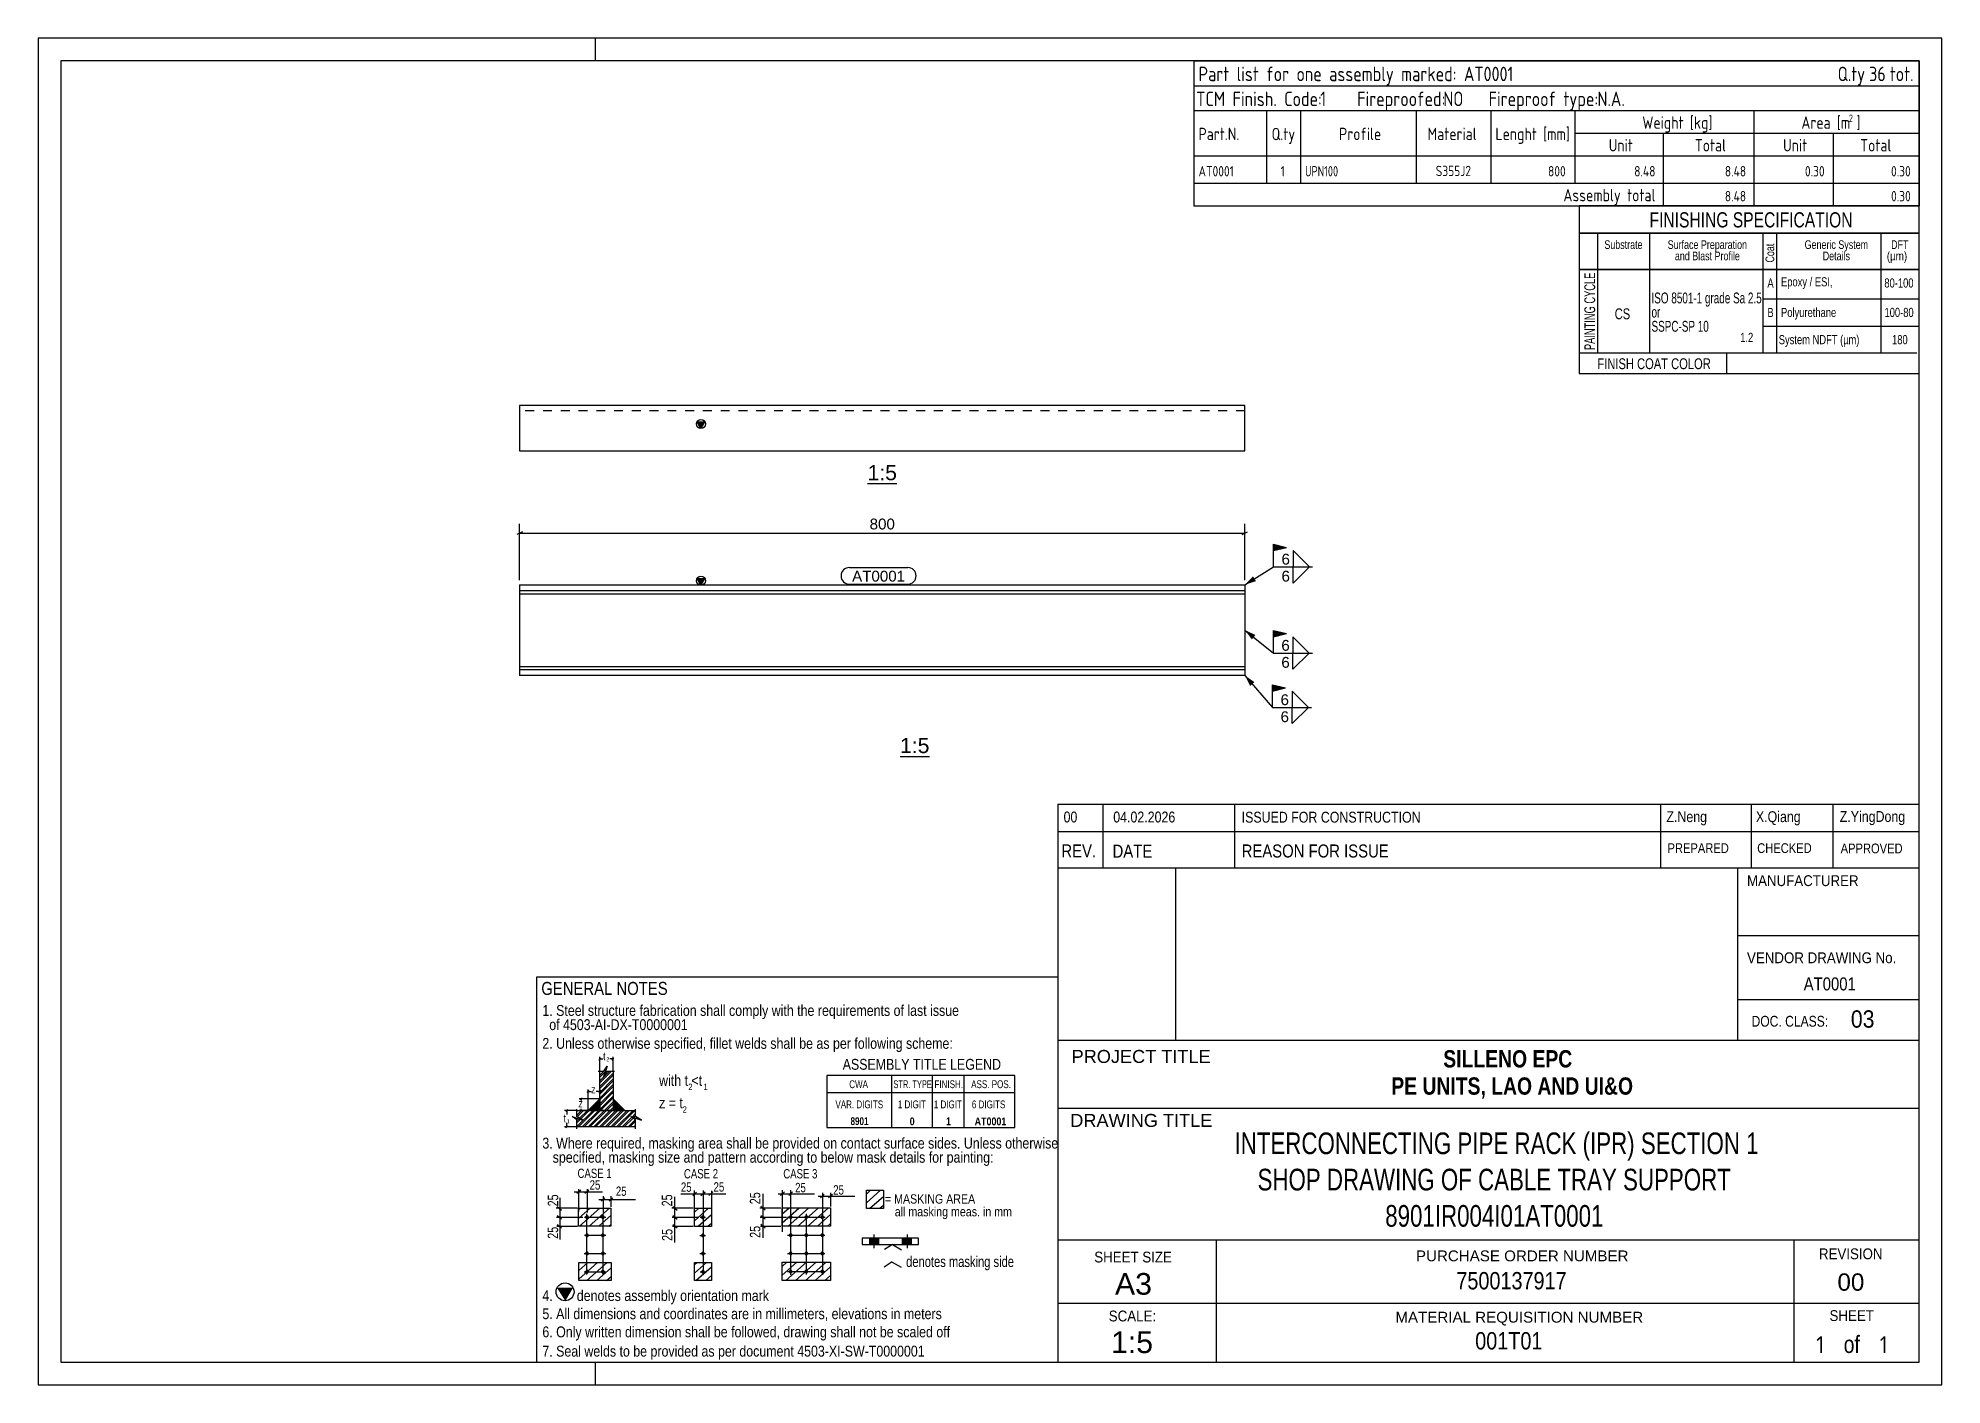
# Paper-space layout 'Layout1' of a CAD drawing. Header units: millimetres. Extents: x 0 to 420, y 0 to 297.
# The model-space entities are those that its viewports show. They can reach past a viewport. Long polylines and large blocks are cut down to what shows.
import ezdxf

# ---------------------------------------------------------------- set-up
doc = ezdxf.new("R2010")
doc.units = ezdxf.units.MM
doc.linetypes.add('DXK_LINE_DOT2', pattern=[3.9198, 1.9599, -1.9599])
doc.layers.add('Viewport layer', color=7, linetype='Continuous', plot=False)
doc.styles.add('ARIAL', font='ARIAL.TTF', dxfattribs={"height": 0.2})
doc.styles.add('Arial Bold', font='ARIALBD.TTF', dxfattribs={"height": 0.2})
doc.styles.add('Arial Narrow', font='ARIALN.TTF', dxfattribs={"height": 0.2})
doc.styles.add('Arial Narrow Bold', font='ARIALNB.TTF', dxfattribs={"height": 0.2})
doc.styles.add('GOST type A', font='', dxfattribs={"height": 0.2})
doc.styles.add('GOST type A Bold', font='', dxfattribs={"height": 0.2})
doc.styles.add('segoeuil', font='', dxfattribs={"height": 0.2})
doc.styles.get('GOST type A').set_extended_font_data('GOST type A')
doc.styles.get('GOST type A Bold').set_extended_font_data('GOST type A', bold=True)
doc.styles.get('segoeuil').set_extended_font_data('segoeuil')

# ---------------------------------------------------------------- blocks, each defined once
blk = doc.blocks.new('Unknown-43772550-1168')
at = {"color": 5, "linetype": 'Continuous'}
for p, q in [((420, 297), (0, 297)), ((0, 297), (0, 0)), ((420, 0), (420, 297)), ((415, 292), (5, 292)), ((5, 292), (5, 5)), ((415, 5), (415, 292)), ((5, 5), (415, 5)), ((0, 0), (420, 0))]:
    blk.add_line(p, q, dxfattribs=at)
at = {"color": 7, "linetype": 'Continuous'}
for p, q in [((123, 292), (123, 297)), ((123, 0), (123, 5))]:
    blk.add_line(p, q, dxfattribs=at)
blk = doc.blocks.new('Unknown-43772550-11 - 1192')
at = {"color": 6, "linetype": 'Continuous'}
blk.add_line((190.15, 138.58), (196.64, 138.58), dxfattribs=at)
at = {"color": 0, "linetype": 'Continuous'}
blk.add_wipeout([(196.64, 139.33), (196.64, 142.83), (190.15, 142.83), (190.15, 139.33)], dxfattribs=at)
at = {"color": 6, "linetype": 'Continuous', "style": 'ARIAL'}
blk.add_text('1:5', height=3.343, dxfattribs=at).set_placement((190.15, 139.33))
blk = doc.blocks.new('Unknown-43772550-12 - 1185')
at = {"color": 6, "linetype": 'Continuous'}
blk.add_line((182.98, 198.75), (189.47, 198.75), dxfattribs=at)
at = {"color": 0, "linetype": 'Continuous'}
blk.add_wipeout([(189.47, 199.5), (189.47, 203), (182.98, 203), (182.98, 199.5)], dxfattribs=at)
at = {"color": 6, "linetype": 'Continuous', "style": 'ARIAL'}
blk.add_text('1:5', height=3.343, dxfattribs=at).set_placement((182.98, 199.5))
blk = doc.blocks.new('Part-43772550-1244 - 1192')
at = {"linetype": 'Continuous'}
blk.add_hatch(color=2, dxfattribs=at).paths.add_polyline_path([(146.23, 176.45), (145.43, 177.85), (147.03, 177.85)])
at = {"color": 2, "linetype": 'Continuous'}
for p, q in [((106.23, 176.45), (106.23, 156.45)), ((106.23, 176.45), (266.23, 176.45)), ((146.23, 176.45), (145.43, 177.85)), ((145.43, 177.85), (147.03, 177.85)), ((147.03, 177.85), (146.23, 176.45)), ((266.23, 176.45), (266.23, 156.45)), ((106.23, 175.15), (266.23, 175.15)), ((106.23, 174.45), (266.23, 174.45)), ((106.23, 158.46), (266.23, 158.46)), ((106.23, 157.75), (266.23, 157.75)), ((266.23, 156.45), (106.23, 156.45))]:
    blk.add_line(p, q, dxfattribs=at)
blk.add_circle((146.23, 177.35), 1, dxfattribs=at)
blk = doc.blocks.new('Part-43772550-1277 - 1185')
at = {"linetype": 'Continuous'}
blk.add_hatch(color=2, dxfattribs=at).paths.add_polyline_path([(146.23, 211), (145.43, 212.4), (147.03, 212.4)])
at = {"color": 2, "linetype": 'Continuous'}
for p, q in [((106.23, 216), (106.23, 206)), ((266.23, 216), (106.23, 216)), ((266.23, 206), (266.23, 216)), ((146.23, 211), (145.43, 212.4)), ((145.43, 212.4), (147.03, 212.4)), ((147.03, 212.4), (146.23, 211)), ((106.23, 206), (266.23, 206))]:
    blk.add_line(p, q, dxfattribs=at)
at = {"color": 7, "linetype": 'DXK_LINE_DOT2'}
blk.add_line((266.23, 214.8), (106.23, 214.8), dxfattribs=at)
at = {"color": 2, "linetype": 'Continuous'}
blk.add_circle((146.23, 211.9), 1, dxfattribs=at)
blk = doc.blocks.new('StraightDimension-43772550-1489 - 1192')
at = {"color": 7, "linetype": 'Continuous'}
for p, q in [((106.23, 177.45), (106.23, 189.9)), ((266.23, 177.45), (266.23, 189.9)), ((106.83, 188.15), (105.63, 187.55)), ((106.23, 187.85), (266.23, 187.85)), ((265.63, 187.55), (266.83, 188.15))]:
    blk.add_line(p, q, dxfattribs=at)
at = {"color": 0}
blk.add_wipeout([(189.51, 188.15), (189.51, 191.65), (182.95, 191.65), (182.95, 188.15)], dxfattribs=at)
at = {"color": 7, "style": 'ARIAL'}
blk.add_text('800', height=2.388, dxfattribs=at).set_placement((183.45, 188.65))
blk = doc.blocks.new('0_TCM_4503_AIVD_AD_TITLE_BLOCK-43772550-2025')
at = {"color": 7, "linetype": 'Continuous'}
for p, q in [((225, 128.07), (415, 128.07)), ((225, 128.07), (225, 122.07)), ((235, 122.07), (235, 128.07)), ((264, 122.07), (264, 128.07)), ((358.01, 122.07), (358.01, 128.07)), ((378, 122.07), (378, 128.07)), ((396, 122.07), (396, 128.07)), ((225, 122.07), (415, 122.07)), ((225, 122.04), (415, 122.04)), ((225, 122.04), (225, 114)), ((235, 114.04), (235, 122.04)), ((264, 114.04), (264, 122.04)), ((358.01, 114.03), (358.01, 122.03)), ((377.99, 114.04), (377.99, 122.04)), ((396, 114.04), (396, 122.04)), ((225, 114), (415, 114))]:
    blk.add_line(p, q, dxfattribs=at)
at = {"color": 7, "style": 'Arial Narrow'}
for s, height, p in [('00', 2.386, (226.23, 124.04)), ('04.02.2026', 2.386, (237.19, 124.04)), ('ISSUED FOR CONSTRUCTION', 2.3861, (265.52, 124)), ('Z.Neng', 2.386, (359.22, 124.11)), ('X.Qiang', 2.386, (378.96, 124.11))]:
    blk.add_text(s, height=height, dxfattribs=at).set_placement(p)
at = {"color": 7, "linetype": 'Continuous', "style": 'Arial Narrow'}
for s, height, p in [('Z.YingDong', 2.386, (397.46, 124.15)), ('REV.', 2.863, (225.75, 116.33)), ('DATE', 2.863, (237.04, 116.27)), ('REASON FOR ISSUE', 2.8633, (265.52, 116.31)), ('PREPARED', 2.147, (359.46, 117.29)), ('CHECKED', 2.147, (379.25, 117.3)), ('APPROVED', 2.147, (397.66, 117.23))]:
    blk.add_text(s, height=height, dxfattribs=at).set_placement(p)
blk = doc.blocks.new('0_TCM_4503_AIVD_AD_PART_LIST-43772550-2022')
at = {"color": 174, "linetype": 'Continuous'}
for p, q in [((255, 292), (255, 271)), ((255, 271), (255, 265)), ((255, 265), (255, 260)), ((255, 260), (415, 260))]:
    blk.add_line(p, q, dxfattribs=at)
at = {"color": 7, "linetype": 'Continuous'}
for p, q in [((255, 292), (415, 292)), ((415, 292), (415, 271)), ((255, 286.5), (415, 286.5)), ((255, 281), (415, 281)), ((271, 281), (271, 271)), ((278.5, 281), (278.5, 271)), ((304, 281), (304, 271)), ((320.5, 281), (320.5, 271)), ((339, 281), (339, 271)), ((378.5, 281), (378.5, 271)), ((339, 276), (415, 276)), ((358.5, 276), (358.5, 271)), ((396, 276), (396, 271)), ((271, 271), (271, 265)), ((278.5, 271), (278.5, 265)), ((304, 271), (304, 265)), ((320.5, 271), (320.5, 265)), ((339, 271), (339, 265)), ((358.5, 271), (358.5, 265)), ((378.5, 271), (378.5, 265)), ((396, 271), (396, 265)), ((415, 271), (415, 265)), ((358.5, 265), (358.5, 260)), ((378.5, 265), (378.5, 260)), ((396, 265), (396, 260)), ((415, 265), (415, 260))]:
    blk.add_line(p, q, dxfattribs=at)
at = {"color": 4, "linetype": 'Continuous'}
for p, q in [((255, 271), (415, 271)), ((255, 265), (415, 265))]:
    blk.add_line(p, q, dxfattribs=at)
at = {"color": 7, "linetype": 'DXK_LINE_DOT2'}
blk.add_line((255, 265), (415, 265), dxfattribs=at)
at = {"color": 7, "linetype": 'Continuous'}
for s, height, style, p in [('Part list for one assembly marked: AT0001', 3.1901, 'GOST type A', (256, 287.5)), ('Q.ty', 3.19, 'GOST type A', (397, 287.5)), ('tot.', 3.19, 'GOST type A', (408.5, 287.5)), ('TCM Finish. Code:', 3.1901, 'GOST type A', (255.5, 282)), ('1', 3.19, 'GOST type A Bold', (282.85, 282)), ('Fireproofed:', 3.1901, 'GOST type A', (291, 282)), ('NO', 3.19, 'GOST type A Bold', (310, 282)), ('Fireproof type:', 3.1901, 'GOST type A', (320, 282)), ('N.A.', 3.19, 'GOST type A Bold', (344, 282)), ('Part.N.', 2.734, 'GOST type A', (256, 274.5)), ('Q.ty', 2.734, 'GOST type A', (272.13, 274.48)), ('Profile', 2.734, 'GOST type A', (287, 274.5)), ('Material', 2.734, 'GOST type A', (306.5, 274.5)), ('Lenght [mm]', 2.7344, 'GOST type A', (321.5, 274.5)), ('Weight [kg]', 2.7344, 'GOST type A', (353.9, 277)), ('Area [m ]', 2.734, 'GOST type A', (389, 277)), ('2', 1.64, 'GOST type A', (399.47, 278.5)), ('Unit', 2.734, 'GOST type A', (346.5, 272)), ('Total', 2.734, 'GOST type A', (365.5, 272)), ('Unit', 2.734, 'GOST type A', (384.96, 272)), ('Total', 2.734, 'GOST type A', (401.98, 272)), ('S355J2', 2.279, 'GOST type A', (308.33, 266.56)), ('AT0001', 2.279, 'GOST type A', (256, 266.5)), ('1', 2.28, 'GOST type A', (274.12, 266.5)), ('800', 2.279, 'GOST type A', (333.1, 266.5)), ('8.48', 2.279, 'GOST type A', (352.11, 266.5)), ('8.48', 2.279, 'GOST type A', (372.11, 266.5)), ('0.30', 2.279, 'GOST type A', (389.78, 266.5)), ('Assembly total', 2.7344, 'GOST type A', (336.5, 261)), ('0.30', 2.279, 'GOST type A', (408.77, 261))]:
    blk.add_text(s, height=height, dxfattribs=dict(at, style=style)).set_placement(p)
at = {"color": 7, "style": 'GOST type A'}
blk.add_text('36', height=3.19, dxfattribs=at).set_placement((403.94, 287.5))
at = {"color": 7, "linetype": 'Continuous', "style": 'GOST type A', "width": 0.9}
blk.add_text('UPN100', height=2.279, dxfattribs=at).set_placement((279.5, 266.5))
at = {"color": 7, "linetype": 'DXK_LINE_DOT2', "style": 'GOST type A'}
for s, p in [('0.30', (408.77, 266.5)), ('8.48', (372.11, 261))]:
    blk.add_text(s, height=2.279, dxfattribs=at).set_placement(p)
blk = doc.blocks.new('0_TCM_4503_AIVD_AD_TITLE_BLOCK-43772550-2023')
at = {"color": 4, "linetype": 'Continuous'}
for q in [(225, 5), (415, 114)]:
    blk.add_line((225, 114), q, dxfattribs=at)
at = {"color": 7, "linetype": 'Continuous'}
for p, q in [((251, 76), (251, 114)), ((375, 76), (375, 114)), ((415, 5), (415, 114)), ((415, 99), (375, 99)), ((375, 85), (415, 85)), ((225, 76), (415, 76)), ((225, 61), (415, 61)), ((225, 32), (415, 32)), ((260, 5), (260, 32)), ((387.4, 5), (387.4, 32)), ((225, 18), (415, 18)), ((225, 5), (415, 5))]:
    blk.add_line(p, q, dxfattribs=at)
for s, height, style, width, p in [('MANUFACTURER', 2.3877, 'ARIAL', 0.88, (377, 110)), ('VENDOR DRAWING No.', 2.3877, 'ARIAL', 0.88, (377, 93)), ('DOC. CLASS:', 2.3877, 'ARIAL', 0.8, (378, 79)), ('SILLENO EPC', 3.8177, 'Arial Bold', 0.8, (310, 70)), ('PE UNITS, LAO AND UI&O', 3.8177, 'Arial Bold', 0.8, (298.53, 64)), ('SHEET SIZE', 2.388, 'ARIAL', 0.88, (233, 27)), ('REVISION', 2.388, 'ARIAL', 0.88, (392.87, 27.71)), ('SCALE:', 2.388, 'ARIAL', 0.88, (236.2, 14)), ('SHEET', 2.388, 'ARIAL', 0.88, (395.2, 14.09)), ('1', 3.73, 'segoeuil', 0.88, (392, 7)), ('of', 3.82, 'ARIAL', 0.8, (398.33, 7.04)), ('1', 3.73, 'segoeuil', 0.88, (406, 7))]:
    blk.add_text(s, height=height, dxfattribs=dict(at, style=style, width=width)).set_placement(p)
at = {"color": 3, "linetype": 'Continuous', "style": 'Arial Narrow'}
blk.add_text('AT0001', height=2.863, dxfattribs=at).set_placement((389.51, 87))
at = {"color": 1, "linetype": 'Continuous', "style": 'ARIAL', "width": 0.88}
blk.add_text('03', height=3.82, dxfattribs=at).set_placement((399.9, 78.78))
at = {"color": 7, "linetype": 'Continuous', "style": 'ARIAL'}
for s, height, p in [('PROJECT TITLE', 2.8652, (228, 71)), ('DRAWING TITLE', 2.8652, (227.71, 56.89)), ('PURCHASE ORDER NUMBER', 2.3877, (303.97, 27.26)), ('A3', 4.775, (237.57, 19.89)), ('00', 3.82, (396.95, 20.77)), ('MATERIAL REQUISITION NUMBER', 2.3877, (299.43, 13.74))]:
    blk.add_text(s, height=height, dxfattribs=at).set_placement(p)
at = {"color": 2, "style": 'Arial Narrow', "width": 0.9}
blk.add_text('INTERCONNECTING PIPE RACK (IPR) SECTION 1', height=4.7721, dxfattribs=at).set_placement((263.94, 50.89))
at = {"color": 2, "linetype": 'Continuous', "style": 'Arial Narrow', "width": 0.9}
for s, p in [('SHOP DRAWING OF CABLE TRAY SUPPORT', (269.02, 42.89)), ('8901IR004I01AT0001', (297.19, 34.89))]:
    blk.add_text(s, height=4.7721, dxfattribs=at).set_placement(p)
at = {"color": 3, "style": 'Arial Narrow'}
for s, p in [('7500137917', (312.88, 21.07)), ('001T01', (317.04, 7.82))]:
    blk.add_text(s, height=3.818, dxfattribs=at).set_placement(p)
at = {"color": 7, "style": 'ARIAL'}
blk.add_text('1:5', height=4.775, dxfattribs=at).set_placement((236.69, 7.02))
blk = doc.blocks.new('0_TCM_4503_AIVD_AD_NOTE_BLOCK-43772550-2024')
at = {"color": 7, "linetype": 'Continuous'}
for p, q in [((415, 260), (340, 260)), ((340, 260), (340, 254)), ((415, 254), (415, 260)), ((340, 254), (415, 254)), ((415, 254), (340, 254)), ((340, 254), (340, 246)), ((344, 254), (344, 246)), ((355.5, 254), (355.5, 246)), ((380.5, 254), (380.5, 246)), ((383.5, 254), (383.5, 246)), ((406.5, 254), (406.5, 246)), ((415, 246), (415, 254)), ((340, 246), (415, 246)), ((415, 246), (340, 246)), ((340, 246), (340, 223)), ((344, 246), (344, 227.5)), ((355.5, 246), (355.5, 227.5)), ((380.5, 246), (380.5, 227.5)), ((383.5, 246), (383.5, 227.5)), ((406.5, 246), (406.5, 227.5)), ((415, 223), (415, 246)), ((380.5, 239.5), (415, 239.5)), ((380.5, 233.5), (415, 233.5)), ((414.5, 227.5), (340, 227.5)), ((372.5, 227.5), (372.5, 223)), ((340, 223), (415, 223))]:
    blk.add_line(p, q, dxfattribs=at)
at = {"color": 7, "style": 'Arial Narrow', "width": 0.9}
blk.add_text('FINISHING SPECIFICATION', height=3.3405, dxfattribs=at).set_placement((355.5, 255.25))
at = {"color": 7, "linetype": 'Continuous', "style": 'Arial Narrow'}
for s, height, width, p in [('Substrate', 1.909, 0.9, (345.53, 250.5)), ('Surface Preparation', 1.9089, 0.9, (359.5, 250.5)), ('Generic System', 1.9089, 0.9, (389.71, 250.5)), ('DFT', 1.909, 0.9, (408.79, 250.5)), ('and Blast Profile', 1.9089, 0.9, (361.09, 248)), ('Details', 1.909, 0.9, (393.71, 248)), ('A', 2, 0.9, (381.5, 242)), ('Epoxy / ESI,', 2.0043, 0.9, (384.5, 242.25)), ('80-100', 2.004, 0.9, (407.3, 242)), ('ISO 8501-1 grade Sa 2.5^M', 2.3861, 0.8, (355.93, 238.5)), ('CS', 2.386, 0.9, (347.81, 235)), ('or ^M', 2.386, 0.8, (355.93, 235.38)), ('B', 2, 0.9, (381.5, 235.5)), ('Polyurethane', 2.0043, 0.9, (384.5, 235.5)), ('100-80', 2.004, 0.9, (407.33, 235.5)), ('SSPC-SP 10', 2.386, 0.8, (355.93, 232.25)), ('1.2', 2.004, 0.9, (375.5, 230)), ('System NDFT (µm)', 2.0043, 0.9, (384, 229.5)), ('180', 2.004, 0.9, (409, 229.5)), ('FINISH COAT COLOR', 2.3861, 0.9, (344, 224))]:
    blk.add_text(s, height=height, dxfattribs=dict(at, width=width)).set_placement(p)
for s, height, width, p in [('Coat', 1.909, 0.9, (383, 247.5)), ('PAINTING CYCLE', 2.3861, 0.75, (343.5, 228.2))]:
    blk.add_text(s, height=height, rotation=90, dxfattribs=dict(at, width=width)).set_placement(p)
blk.add_text('(µm)', height=1.909, dxfattribs=at).set_placement((407.84, 248))
blk = doc.blocks.new('0_TCM_4503_AIVD_AD_NOTE_BLOCK-43772550-2026')
at = {"linetype": 'Continuous'}
for points in [[(121.35, 60.51), (123.9, 60.51), (123.9, 63.06)], [(126.86, 60.51), (129.42, 60.51), (126.86, 63.06)], [(120.8, 37.01), (121.13, 37.01), (120.84, 37.05)], [(120.8, 36.97), (121.13, 36.94), (121.13, 36.97)], [(120.84, 36.94), (121.13, 36.94), (120.8, 36.97)], [(120.84, 37.12), (121.13, 37.12), (120.88, 37.16)], [(120.84, 37.05), (121.13, 37.01), (121.13, 37.05)], [(120.88, 37.16), (121.13, 37.16), (120.92, 37.19)], [(120.88, 37.16), (121.13, 37.12), (121.13, 37.16)], [(120.92, 37.19), (121.13, 37.19), (120.96, 37.23)], [(120.92, 37.19), (121.13, 37.16), (121.13, 37.19)], [(120.96, 37.23), (121.13, 37.19), (121.13, 37.23)], [(121, 37.23), (121.13, 37.23), (121.05, 37.26)], [(121.05, 37.26), (121.13, 37.23), (121.13, 37.26)], [(121.13, 37.23), (121.29, 37.19), (121.25, 37.23)], [(121.13, 37.19), (121.29, 37.19), (121.13, 37.23)], [(121.13, 37.16), (121.37, 37.12), (121.33, 37.16)], [(121.13, 37.12), (121.37, 37.12), (121.13, 37.16)], [(121.13, 37.05), (121.41, 37.01), (121.37, 37.05)], [(121.13, 37.01), (121.41, 37.01), (121.13, 37.05)], [(121.13, 36.97), (121.37, 36.94), (121.41, 36.97)], [(121.13, 36.94), (121.37, 36.94), (121.13, 36.97)], [(121.13, 36.83), (121.29, 36.79), (121.33, 36.83)], [(121.13, 36.79), (121.29, 36.79), (121.13, 36.83)], [(124.31, 37.05), (124.59, 37.05), (124.35, 37.08)], [(124.35, 37.12), (124.59, 37.12), (124.39, 37.16)], [(124.35, 37.08), (124.59, 37.05), (124.59, 37.08)], [(124.39, 37.16), (124.59, 37.12), (124.59, 37.16)], [(124.39, 36.83), (124.59, 36.79), (124.59, 36.83)], [(124.43, 36.79), (124.59, 36.79), (124.39, 36.83)], [(124.47, 36.79), (124.59, 36.76), (124.59, 36.79)], [(124.51, 36.76), (124.59, 36.76), (124.47, 36.79)], [(124.59, 37.26), (124.71, 37.23), (124.67, 37.26)], [(124.59, 37.23), (124.71, 37.23), (124.59, 37.26)], [(124.59, 37.23), (124.79, 37.19), (124.75, 37.23)], [(124.59, 37.19), (124.79, 37.19), (124.59, 37.23)], [(124.59, 37.19), (124.83, 37.16), (124.79, 37.19)], [(124.59, 37.16), (124.83, 37.16), (124.59, 37.19)], [(124.59, 37.16), (124.88, 37.12), (124.83, 37.16)], [(124.59, 37.12), (124.88, 37.12), (124.59, 37.16)], [(124.59, 36.79), (124.71, 36.76), (124.75, 36.79)], [(124.59, 36.76), (124.71, 36.76), (124.59, 36.79)], [(146.4, 37.08), (146.69, 37.08), (146.44, 37.12)], [(146.44, 37.12), (146.69, 37.12), (146.48, 37.16)], [(146.44, 37.12), (146.69, 37.08), (146.69, 37.12)], [(146.48, 37.16), (146.69, 37.12), (146.69, 37.16)], [(146.69, 37.19), (146.85, 37.16), (146.81, 37.19)], [(146.69, 37.16), (146.85, 37.16), (146.69, 37.19)], [(146.69, 37.05), (146.97, 37.01), (146.93, 37.05)], [(146.69, 37.01), (146.97, 37.01), (146.69, 37.05)], [(146.69, 36.83), (146.89, 36.79), (146.93, 36.83)], [(146.69, 36.79), (146.89, 36.79), (146.69, 36.83)], [(146.69, 36.79), (146.85, 36.76), (146.89, 36.79)], [(146.69, 36.76), (146.85, 36.76), (146.69, 36.79)], [(146.69, 36.76), (146.81, 36.72), (146.85, 36.76)], [(146.69, 36.72), (146.81, 36.72), (146.69, 36.76)], [(165.77, 37.12), (166.01, 37.12), (165.81, 37.16)], [(165.77, 36.9), (166.01, 36.86), (166.01, 36.9)], [(165.81, 36.86), (166.01, 36.86), (165.77, 36.9)], [(165.81, 37.19), (165.85, 37.19), (166.01, 37.19)], [(165.81, 37.16), (166.01, 37.12), (166.01, 37.16)], [(165.81, 36.83), (166.01, 36.79), (166.01, 36.83)], [(165.85, 36.79), (166.01, 36.79), (165.81, 36.83)], [(165.85, 37.19), (166.01, 37.19), (165.89, 37.23)], [(165.89, 36.79), (165.85, 36.79), (166.01, 36.79)], [(165.89, 37.23), (166.01, 37.19), (166.01, 37.23)], [(165.89, 36.79), (166.01, 36.76), (166.01, 36.79)], [(165.93, 36.76), (166.01, 36.76), (165.89, 36.79)], [(166.01, 37.23), (166.22, 37.19), (166.18, 37.23)], [(166.01, 37.19), (166.22, 37.19), (166.01, 37.23)], [(166.01, 37.19), (166.26, 37.16), (166.22, 37.19)], [(166.01, 37.16), (166.26, 37.16), (166.01, 37.19)], [(166.01, 37.16), (166.3, 37.12), (166.26, 37.16)], [(166.01, 37.12), (166.3, 37.12), (166.01, 37.16)], [(166.01, 37.05), (166.34, 37.01), (166.3, 37.05)], [(166.01, 37.01), (166.34, 37.01), (166.01, 37.05)], [(166.01, 37.01), (166.3, 36.97), (166.34, 37.01)], [(166.01, 36.97), (166.3, 36.97), (166.01, 37.01)], [(166.01, 36.9), (166.26, 36.86), (166.3, 36.9)], [(166.01, 36.86), (166.26, 36.86), (166.01, 36.9)], [(166.01, 36.79), (166.13, 36.76), (166.18, 36.79)], [(166.01, 36.76), (166.13, 36.76), (166.01, 36.79)], [(169.19, 37.05), (169.48, 37.05), (169.23, 37.08)], [(169.19, 36.97), (169.48, 36.94), (169.48, 36.97)], [(169.23, 36.94), (169.48, 36.94), (169.19, 36.97)], [(169.23, 37.16), (169.48, 37.16), (169.27, 37.19)], [(169.23, 37.08), (169.48, 37.05), (169.48, 37.08)], [(169.27, 37.19), (169.48, 37.19), (169.31, 37.23)], [(169.27, 37.19), (169.48, 37.16), (169.48, 37.19)], [(169.31, 37.23), (169.35, 37.23), (169.48, 37.23)], [(169.31, 37.23), (169.48, 37.19), (169.48, 37.23)], [(169.35, 37.23), (169.48, 37.23), (169.39, 37.26)], [(169.39, 37.26), (169.48, 37.23), (169.48, 37.26)], [(169.48, 37.26), (169.64, 37.23), (169.6, 37.26)], [(169.48, 37.23), (169.64, 37.23), (169.48, 37.26)], [(169.48, 37.16), (169.76, 37.12), (169.72, 37.16)], [(169.48, 37.12), (169.76, 37.12), (169.48, 37.16)], [(169.48, 36.9), (169.72, 36.86), (169.76, 36.9)], [(169.48, 36.86), (169.72, 36.86), (169.48, 36.9)], [(169.48, 36.86), (169.68, 36.83), (169.72, 36.86)], [(169.48, 36.83), (169.68, 36.83), (169.48, 36.86)], [(169.48, 36.83), (169.64, 36.79), (169.68, 36.83)], [(169.48, 36.79), (169.64, 36.79), (169.48, 36.83)], [(169.48, 36.79), (169.56, 36.76), (169.6, 36.79)], [(169.48, 36.76), (169.56, 36.76), (169.48, 36.79)], [(172.78, 37.16), (173.02, 37.16), (172.82, 37.19)], [(172.82, 37.19), (173.02, 37.19), (172.86, 37.23)], [(172.82, 37.19), (173.02, 37.16), (173.02, 37.19)], [(172.82, 36.83), (173.02, 36.79), (173.02, 36.83)], [(172.86, 36.79), (173.02, 36.79), (172.82, 36.83)], [(172.86, 37.23), (173.02, 37.19), (173.02, 37.23)], [(172.9, 36.79), (172.86, 36.79), (173.02, 36.79)], [(173.02, 37.12), (173.31, 37.08), (173.26, 37.12)], [(173.02, 37.08), (173.31, 37.08), (173.02, 37.12)], [(173.02, 36.94), (173.26, 36.9), (173.31, 36.94)], [(173.02, 36.9), (173.26, 36.9), (173.02, 36.94)], [(173.02, 36.86), (173.22, 36.83), (173.26, 36.86)], [(173.02, 36.83), (173.22, 36.83), (173.02, 36.86)], [(120.8, 32.97), (121.09, 32.93), (121.09, 32.97)], [(120.84, 32.93), (121.09, 32.93), (120.8, 32.97)], [(120.84, 33.12), (121.09, 33.12), (120.88, 33.15)], [(120.84, 32.9), (121.09, 32.86), (121.09, 32.9)], [(120.88, 32.86), (121.09, 32.86), (120.84, 32.9)], [(120.88, 33.19), (120.92, 33.19), (121.09, 33.19)], [(120.88, 33.15), (121.09, 33.12), (121.09, 33.15)], [(120.88, 32.83), (121.09, 32.79), (121.09, 32.83)], [(120.92, 32.79), (121.09, 32.79), (120.88, 32.83)], [(120.92, 33.19), (121.09, 33.19), (120.96, 33.23)], [(120.96, 32.79), (120.92, 32.79), (121.09, 32.79)], [(120.96, 33.23), (121.09, 33.19), (121.09, 33.23)], [(120.96, 32.79), (121.09, 32.75), (121.09, 32.79)], [(121, 32.75), (121.09, 32.75), (120.96, 32.79)], [(121.09, 33.23), (121.29, 33.19), (121.25, 33.23)], [(121.09, 33.19), (121.29, 33.19), (121.09, 33.23)], [(121.09, 33.19), (121.33, 33.15), (121.29, 33.19)], [(121.09, 33.15), (121.33, 33.15), (121.09, 33.19)], [(121.09, 33.15), (121.37, 33.12), (121.33, 33.15)], [(121.09, 33.12), (121.37, 33.12), (121.09, 33.15)], [(121.09, 32.97), (121.37, 32.93), (121.41, 32.97)], [(121.09, 32.93), (121.37, 32.93), (121.09, 32.97)], [(121.09, 32.9), (121.33, 32.86), (121.37, 32.9)], [(121.09, 32.86), (121.33, 32.86), (121.09, 32.9)], [(121.09, 32.79), (121.21, 32.75), (121.25, 32.79)], [(121.09, 32.75), (121.21, 32.75), (121.09, 32.79)], [(124.31, 32.97), (124.63, 32.93), (124.63, 32.97)], [(124.35, 32.93), (124.63, 32.93), (124.31, 32.97)], [(124.35, 33.12), (124.63, 33.12), (124.39, 33.15)], [(124.35, 32.9), (124.63, 32.86), (124.63, 32.9)], [(124.39, 32.86), (124.63, 32.86), (124.35, 32.9)], [(124.39, 33.15), (124.63, 33.15), (124.43, 33.19)], [(124.39, 33.15), (124.63, 33.12), (124.63, 33.15)], [(124.43, 33.19), (124.63, 33.19), (124.47, 33.23)], [(124.43, 33.19), (124.63, 33.15), (124.63, 33.19)], [(124.47, 33.23), (124.63, 33.19), (124.63, 33.23)], [(124.47, 32.79), (124.63, 32.75), (124.63, 32.79)], [(124.51, 32.75), (124.63, 32.75), (124.47, 32.79)], [(124.63, 33.23), (124.79, 33.19), (124.75, 33.23)], [(124.63, 33.19), (124.79, 33.19), (124.63, 33.23)], [(124.63, 33.15), (124.88, 33.12), (124.83, 33.15)], [(124.63, 33.12), (124.88, 33.12), (124.63, 33.15)], [(124.63, 32.97), (124.88, 32.93), (124.92, 32.97)], [(124.63, 32.93), (124.88, 32.93), (124.63, 32.97)], [(124.63, 32.9), (124.83, 32.86), (124.88, 32.9)], [(124.63, 32.86), (124.83, 32.86), (124.63, 32.9)], [(124.63, 32.83), (124.79, 32.79), (124.83, 32.83)], [(124.63, 32.79), (124.79, 32.79), (124.63, 32.83)], [(124.63, 32.79), (124.71, 32.75), (124.75, 32.79)], [(124.63, 32.75), (124.71, 32.75), (124.63, 32.79)], [(146.4, 33.04), (146.69, 33.04), (146.44, 33.08)], [(146.4, 32.86), (146.69, 32.83), (146.69, 32.86)], [(146.44, 32.83), (146.69, 32.83), (146.4, 32.86)], [(146.44, 33.12), (146.69, 33.12), (146.48, 33.15)], [(146.44, 33.08), (146.69, 33.04), (146.69, 33.08)], [(146.48, 33.15), (146.69, 33.15), (146.52, 33.19)], [(146.48, 33.15), (146.69, 33.12), (146.69, 33.15)], [(146.52, 33.19), (146.56, 33.19), (146.69, 33.19)], [(146.52, 33.19), (146.69, 33.15), (146.69, 33.19)], [(146.52, 32.75), (146.69, 32.72), (146.69, 32.75)], [(146.56, 32.72), (146.69, 32.72), (146.52, 32.75)], [(146.56, 33.19), (146.69, 33.19), (146.61, 33.23)], [(146.61, 32.72), (146.56, 32.72), (146.69, 32.72)], [(146.61, 33.23), (146.69, 33.19), (146.69, 33.23)], [(146.69, 32.9), (146.93, 32.86), (146.97, 32.9)], [(146.69, 32.86), (146.93, 32.86), (146.69, 32.9)], [(146.69, 32.83), (146.89, 32.79), (146.93, 32.83)], [(146.69, 32.79), (146.89, 32.79), (146.69, 32.83)], [(146.69, 32.79), (146.85, 32.75), (146.89, 32.79)], [(146.69, 32.75), (146.85, 32.75), (146.69, 32.79)], [(146.69, 32.75), (146.77, 32.72), (146.81, 32.75)], [(146.69, 32.72), (146.77, 32.72), (146.69, 32.75)], [(165.77, 33.12), (166.05, 33.12), (165.81, 33.15)], [(165.77, 32.9), (166.05, 32.86), (166.05, 32.9)], [(165.81, 32.86), (166.05, 32.86), (165.77, 32.9)], [(165.81, 33.15), (166.05, 33.12), (166.05, 33.15)], [(165.81, 32.86), (166.05, 32.83), (166.05, 32.86)], [(165.85, 32.83), (166.05, 32.83), (165.81, 32.86)], [(165.85, 32.83), (166.05, 32.79), (166.05, 32.83)], [(165.89, 32.79), (166.05, 32.79), (165.85, 32.83)], [(165.89, 33.23), (166.05, 33.23), (165.93, 33.26)], [(165.93, 33.26), (166.05, 33.23), (166.05, 33.26)], [(166.05, 33.26), (166.18, 33.23), (166.13, 33.26)], [(166.05, 33.23), (166.18, 33.23), (166.05, 33.26)], [(166.05, 33.23), (166.26, 33.19), (166.22, 33.23)], [(166.05, 33.19), (166.26, 33.19), (166.05, 33.23)], [(166.05, 33.15), (166.3, 33.12), (166.26, 33.15)], [(166.05, 33.12), (166.3, 33.12), (166.05, 33.15)], [(166.05, 32.9), (166.26, 32.86), (166.3, 32.9)], [(166.05, 32.86), (166.26, 32.86), (166.05, 32.9)], [(166.05, 32.83), (166.18, 32.79), (166.22, 32.83)], [(166.05, 32.79), (166.18, 32.79), (166.05, 32.83)], [(169.19, 33.04), (169.48, 33.04), (169.23, 33.08)], [(169.19, 32.97), (169.48, 32.93), (169.48, 32.97)], [(169.23, 32.93), (169.48, 32.93), (169.19, 32.97)], [(169.23, 33.15), (169.48, 33.15), (169.27, 33.19)], [(169.23, 33.08), (169.48, 33.04), (169.48, 33.08)], [(169.27, 33.19), (169.48, 33.19), (169.31, 33.23)], [(169.27, 33.19), (169.48, 33.15), (169.48, 33.19)], [(169.31, 33.23), (169.35, 33.23), (169.48, 33.23)], [(169.31, 33.23), (169.48, 33.19), (169.48, 33.23)], [(169.35, 33.23), (169.48, 33.23), (169.39, 33.26)], [(169.39, 33.26), (169.48, 33.23), (169.48, 33.26)], [(169.48, 33.26), (169.64, 33.23), (169.6, 33.26)], [(169.48, 33.23), (169.64, 33.23), (169.48, 33.26)], [(169.48, 33.15), (169.76, 33.12), (169.72, 33.15)], [(169.48, 33.12), (169.76, 33.12), (169.48, 33.15)], [(169.48, 32.9), (169.72, 32.86), (169.76, 32.9)], [(169.48, 32.86), (169.72, 32.86), (169.48, 32.9)], [(169.48, 32.86), (169.68, 32.83), (169.72, 32.86)], [(169.48, 32.83), (169.68, 32.83), (169.48, 32.86)], [(169.48, 32.83), (169.64, 32.79), (169.68, 32.83)], [(169.48, 32.79), (169.64, 32.79), (169.48, 32.83)], [(169.48, 32.79), (169.56, 32.75), (169.6, 32.79)], [(169.48, 32.75), (169.56, 32.75), (169.48, 32.79)], [(172.82, 32.83), (173.02, 32.83), (172.78, 32.86)], [(172.78, 32.86), (173.02, 32.83), (173.02, 32.86)], [(172.82, 32.83), (173.02, 32.79), (173.02, 32.83)], [(172.86, 32.79), (173.02, 32.79), (172.82, 32.83)], [(172.86, 33.23), (173.02, 33.23), (172.9, 33.26)], [(172.9, 33.26), (173.02, 33.23), (173.02, 33.26)], [(172.9, 32.79), (173.02, 32.75), (173.02, 32.79)], [(172.94, 32.75), (173.02, 32.75), (172.9, 32.79)], [(172.94, 32.75), (172.98, 32.75), (173.02, 32.75)], [(173.02, 33.23), (173.22, 33.19), (173.18, 33.23)], [(173.02, 33.19), (173.22, 33.19), (173.02, 33.23)], [(173.02, 33.19), (173.26, 33.15), (173.22, 33.19)], [(173.02, 33.15), (173.26, 33.15), (173.02, 33.19)], [(173.02, 33.12), (173.31, 33.08), (173.26, 33.12)], [(173.02, 33.08), (173.31, 33.08), (173.02, 33.12)], [(173.02, 32.93), (173.26, 32.9), (173.31, 32.93)], [(173.02, 32.9), (173.26, 32.9), (173.02, 32.93)], [(173.02, 32.79), (173.1, 32.75), (173.14, 32.79)], [(173.02, 32.75), (173.1, 32.75), (173.02, 32.79)], [(183.29, 30.97), (185.6, 30.97), (185.6, 32.35), (183.29, 32.35)], [(190.49, 30.97), (192.8, 30.97), (192.8, 32.35), (190.49, 32.35)], [(120.84, 29.11), (121.13, 29.11), (120.88, 29.15)], [(120.84, 28.9), (121.13, 28.86), (121.13, 28.9)], [(120.88, 28.86), (121.13, 28.86), (120.84, 28.9)], [(120.88, 29.15), (121.13, 29.15), (120.92, 29.19)], [(120.88, 29.15), (121.13, 29.11), (121.13, 29.15)], [(120.92, 29.19), (121.13, 29.19), (120.96, 29.22)], [(120.92, 29.19), (121.13, 29.15), (121.13, 29.19)], [(120.96, 29.22), (121.13, 29.19), (121.13, 29.22)], [(120.96, 28.79), (121.13, 28.75), (121.13, 28.79)], [(121, 28.75), (121.13, 28.75), (120.96, 28.79)], [(121.13, 29.22), (121.29, 29.19), (121.25, 29.22)], [(121.13, 29.19), (121.29, 29.19), (121.13, 29.22)], [(121.13, 29.15), (121.37, 29.11), (121.33, 29.15)], [(121.13, 29.11), (121.37, 29.11), (121.13, 29.15)], [(121.13, 28.9), (121.33, 28.86), (121.37, 28.9)], [(121.13, 28.86), (121.33, 28.86), (121.13, 28.9)], [(121.13, 28.82), (121.29, 28.79), (121.33, 28.82)], [(121.13, 28.79), (121.29, 28.79), (121.13, 28.82)], [(121.13, 28.79), (121.21, 28.75), (121.25, 28.79)], [(121.13, 28.75), (121.21, 28.75), (121.13, 28.79)], [(121.13, 25.22), (121.29, 25.18), (121.25, 25.22)], [(121.13, 25.18), (121.29, 25.18), (121.13, 25.22)], [(124.35, 29.11), (124.63, 29.11), (124.39, 29.15)], [(124.35, 28.9), (124.63, 28.86), (124.63, 28.9)], [(124.39, 28.86), (124.63, 28.86), (124.35, 28.9)], [(124.39, 29.15), (124.63, 29.15), (124.43, 29.19)], [(124.39, 29.15), (124.63, 29.11), (124.63, 29.15)], [(124.43, 29.19), (124.63, 29.19), (124.47, 29.22)], [(124.43, 29.19), (124.63, 29.15), (124.63, 29.19)], [(124.47, 29.22), (124.63, 29.19), (124.63, 29.22)], [(124.47, 28.79), (124.63, 28.75), (124.63, 28.79)], [(124.51, 28.75), (124.63, 28.75), (124.47, 28.79)], [(124.63, 29.22), (124.79, 29.19), (124.75, 29.22)], [(124.63, 29.19), (124.79, 29.19), (124.63, 29.22)], [(124.63, 29.15), (124.88, 29.11), (124.83, 29.15)], [(124.63, 29.11), (124.88, 29.11), (124.63, 29.15)], [(124.63, 28.9), (124.83, 28.86), (124.88, 28.9)], [(124.63, 28.86), (124.83, 28.86), (124.63, 28.9)], [(124.63, 28.82), (124.79, 28.79), (124.83, 28.82)], [(124.63, 28.79), (124.79, 28.79), (124.63, 28.82)], [(124.63, 28.79), (124.71, 28.75), (124.75, 28.79)], [(124.63, 28.75), (124.71, 28.75), (124.63, 28.79)], [(124.63, 25.22), (124.79, 25.18), (124.75, 25.22)], [(124.63, 25.18), (124.79, 25.18), (124.63, 25.22)], [(146.4, 29.04), (146.69, 29.04), (146.44, 29.08)], [(146.4, 28.9), (146.69, 28.86), (146.69, 28.9)], [(146.44, 28.86), (146.69, 28.86), (146.4, 28.9)], [(146.44, 29.08), (146.69, 29.04), (146.69, 29.08)], [(146.69, 29.19), (146.89, 29.15), (146.85, 29.19)], [(146.69, 29.15), (146.89, 29.15), (146.69, 29.19)], [(146.69, 29.15), (146.93, 29.11), (146.89, 29.15)], [(146.69, 29.11), (146.93, 29.11), (146.69, 29.15)], [(146.69, 28.82), (146.89, 28.79), (146.93, 28.82)], [(146.69, 28.79), (146.89, 28.79), (146.69, 28.82)], [(146.69, 28.79), (146.85, 28.75), (146.89, 28.79)], [(146.69, 28.75), (146.85, 28.75), (146.69, 28.79)], [(165.73, 29.04), (166.01, 29.04), (165.77, 29.08)], [(165.77, 29.08), (166.01, 29.04), (166.01, 29.08)], [(165.77, 28.9), (166.01, 28.86), (166.01, 28.9)], [(165.81, 28.86), (166.01, 28.86), (165.77, 28.9)], [(165.81, 29.19), (166.01, 29.19), (165.85, 29.22)], [(165.81, 25.18), (166.01, 25.18), (165.85, 25.22)], [(165.85, 29.22), (166.01, 29.19), (166.01, 29.22)], [(165.85, 28.82), (166.01, 28.79), (166.01, 28.82)], [(165.89, 28.79), (166.01, 28.79), (165.85, 28.82)], [(165.85, 25.22), (165.89, 25.22), (166.01, 25.22)], [(165.85, 25.22), (166.01, 25.18), (166.01, 25.22)], [(165.89, 29.22), (166.01, 29.22), (165.93, 29.26)], [(165.89, 25.22), (166.01, 25.22), (165.93, 25.26)], [(165.93, 29.26), (166.01, 29.22), (166.01, 29.26)], [(165.93, 25.26), (166.01, 25.22), (166.01, 25.26)], [(166.01, 29.26), (166.18, 29.22), (166.13, 29.26)], [(166.01, 29.22), (166.18, 29.22), (166.01, 29.26)], [(166.01, 29.08), (166.34, 29.04), (166.3, 29.08)], [(166.01, 29.04), (166.34, 29.04), (166.01, 29.08)], [(166.01, 28.9), (166.26, 28.86), (166.3, 28.9)], [(166.01, 28.86), (166.26, 28.86), (166.01, 28.9)], [(166.01, 28.86), (166.22, 28.82), (166.26, 28.86)], [(166.01, 28.82), (166.22, 28.82), (166.01, 28.86)], [(166.01, 28.82), (166.18, 28.79), (166.22, 28.82)], [(166.01, 28.79), (166.18, 28.79), (166.01, 28.82)], [(166.01, 25.26), (166.18, 25.22), (166.13, 25.26)], [(166.01, 25.22), (166.18, 25.22), (166.01, 25.26)], [(169.19, 28.97), (169.48, 28.93), (169.48, 28.97)], [(169.23, 28.93), (169.48, 28.93), (169.19, 28.97)], [(169.23, 29.15), (169.48, 29.15), (169.27, 29.19)], [(169.27, 29.19), (169.48, 29.19), (169.31, 29.22)], [(169.27, 29.19), (169.48, 29.15), (169.48, 29.19)], [(169.27, 25.18), (169.48, 25.18), (169.31, 25.22)], [(169.31, 29.22), (169.35, 29.22), (169.48, 29.22)], [(169.31, 29.22), (169.48, 29.19), (169.48, 29.22)], [(169.31, 25.22), (169.35, 25.22), (169.48, 25.22)], [(169.31, 25.22), (169.48, 25.18), (169.48, 25.22)], [(169.35, 29.22), (169.48, 29.22), (169.39, 29.26)], [(169.35, 25.22), (169.48, 25.22), (169.39, 25.26)], [(169.39, 29.26), (169.48, 29.22), (169.48, 29.26)], [(169.39, 25.26), (169.48, 25.22), (169.48, 25.26)], [(169.48, 29.26), (169.64, 29.22), (169.6, 29.26)], [(169.48, 29.22), (169.64, 29.22), (169.48, 29.26)], [(169.48, 28.9), (169.72, 28.86), (169.76, 28.9)], [(169.48, 28.86), (169.72, 28.86), (169.48, 28.9)], [(169.48, 28.86), (169.68, 28.82), (169.72, 28.86)], [(169.48, 28.82), (169.68, 28.82), (169.48, 28.86)], [(169.48, 28.82), (169.64, 28.79), (169.68, 28.82)], [(169.48, 28.79), (169.64, 28.79), (169.48, 28.82)], [(169.48, 28.79), (169.56, 28.75), (169.6, 28.79)], [(169.48, 28.75), (169.56, 28.75), (169.48, 28.79)], [(169.48, 25.26), (169.64, 25.22), (169.6, 25.26)], [(169.48, 25.22), (169.64, 25.22), (169.48, 25.26)], [(172.78, 28.86), (173.02, 28.82), (173.02, 28.86)], [(172.82, 28.82), (173.02, 28.82), (172.78, 28.86)], [(172.82, 28.82), (173.02, 28.79), (173.02, 28.82)], [(172.86, 28.79), (173.02, 28.79), (172.82, 28.82)], [(172.86, 29.22), (173.02, 29.22), (172.9, 29.26)], [(172.86, 25.22), (173.02, 25.22), (172.9, 25.26)], [(172.9, 29.26), (173.02, 29.22), (173.02, 29.26)], [(172.9, 28.79), (173.02, 28.75), (173.02, 28.79)], [(172.94, 28.75), (173.02, 28.75), (172.9, 28.79)], [(172.9, 25.26), (173.02, 25.22), (173.02, 25.26)], [(172.94, 28.75), (172.98, 28.75), (173.02, 28.75)], [(173.02, 29.26), (173.14, 29.22), (173.1, 29.26)], [(173.02, 29.22), (173.14, 29.22), (173.02, 29.26)], [(173.02, 29.22), (173.22, 29.19), (173.18, 29.22)], [(173.02, 29.19), (173.22, 29.19), (173.02, 29.22)], [(173.02, 29.19), (173.26, 29.15), (173.22, 29.19)], [(173.02, 29.15), (173.26, 29.15), (173.02, 29.19)], [(173.02, 29.11), (173.31, 29.08), (173.26, 29.11)], [(173.02, 29.08), (173.31, 29.08), (173.02, 29.11)], [(173.02, 28.93), (173.26, 28.9), (173.31, 28.93)], [(173.02, 28.9), (173.26, 28.9), (173.02, 28.93)], [(173.02, 25.26), (173.14, 25.22), (173.1, 25.26)], [(173.02, 25.22), (173.14, 25.22), (173.02, 25.26)], [(173.02, 25.22), (173.22, 25.18), (173.18, 25.22)], [(173.02, 25.18), (173.22, 25.18), (173.02, 25.22)], [(118.03, 21.42), (116.31, 18.5), (114.47, 21.42)], [(120.88, 24.82), (121.13, 24.78), (121.13, 24.82)], [(120.92, 24.78), (121.13, 24.78), (120.88, 24.82)], [(121.13, 25.18), (121.33, 25.15), (121.29, 25.18)], [(121.13, 25.15), (121.33, 25.15), (121.13, 25.18)], [(121.13, 25.07), (121.41, 25.04), (121.37, 25.07)], [(121.13, 25.04), (121.41, 25.04), (121.13, 25.07)], [(121.13, 24.93), (121.37, 24.89), (121.41, 24.93)], [(121.13, 24.89), (121.37, 24.89), (121.13, 24.93)], [(121.13, 24.78), (121.25, 24.75), (121.29, 24.78)], [(121.13, 24.75), (121.25, 24.75), (121.13, 24.78)], [(124.35, 25.07), (124.63, 25.07), (124.39, 25.11)], [(124.35, 24.89), (124.63, 24.86), (124.63, 24.89)], [(124.39, 24.86), (124.63, 24.86), (124.35, 24.89)], [(124.39, 25.11), (124.63, 25.07), (124.63, 25.11)], [(124.39, 24.82), (124.63, 24.78), (124.63, 24.82)], [(124.43, 24.78), (124.63, 24.78), (124.39, 24.82)], [(124.43, 24.78), (124.63, 24.75), (124.63, 24.78)], [(124.47, 24.75), (124.63, 24.75), (124.43, 24.78)], [(124.63, 25.18), (124.83, 25.15), (124.79, 25.18)], [(124.63, 25.15), (124.83, 25.15), (124.63, 25.18)], [(124.63, 25.15), (124.88, 25.11), (124.83, 25.15)], [(124.63, 25.11), (124.88, 25.11), (124.63, 25.15)], [(124.63, 25.07), (124.92, 25.04), (124.88, 25.07)], [(124.63, 25.04), (124.92, 25.04), (124.63, 25.07)], [(124.63, 24.75), (124.67, 24.71), (124.71, 24.75)], [(124.63, 24.71), (124.67, 24.71), (124.63, 24.75)], [(146.4, 25.07), (146.69, 25.07), (146.44, 25.11)], [(146.44, 25.11), (146.69, 25.11), (146.48, 25.15)], [(146.44, 25.11), (146.69, 25.07), (146.69, 25.11)], [(146.48, 25.15), (146.69, 25.11), (146.69, 25.15)], [(146.69, 25.18), (146.85, 25.15), (146.81, 25.18)], [(146.69, 25.15), (146.85, 25.15), (146.69, 25.18)], [(146.69, 25.11), (146.93, 25.07), (146.89, 25.11)], [(146.69, 25.07), (146.93, 25.07), (146.69, 25.11)], [(146.69, 25.04), (146.97, 25), (146.93, 25.04)], [(146.69, 25), (146.97, 25), (146.69, 25.04)], [(146.69, 24.78), (146.85, 24.75), (146.89, 24.78)], [(146.69, 24.75), (146.85, 24.75), (146.69, 24.78)], [(146.69, 24.75), (146.81, 24.71), (146.85, 24.75)], [(146.69, 24.71), (146.81, 24.71), (146.69, 24.75)], [(165.73, 25.04), (166.01, 25.04), (165.77, 25.07)], [(165.73, 24.97), (166.01, 24.93), (166.01, 24.97)], [(165.77, 24.93), (166.01, 24.93), (165.73, 24.97)], [(165.77, 25.11), (166.01, 25.11), (165.81, 25.15)], [(165.77, 25.07), (166.01, 25.04), (166.01, 25.07)], [(165.77, 24.89), (166.01, 24.86), (166.01, 24.89)], [(165.81, 24.86), (166.01, 24.86), (165.77, 24.89)], [(165.81, 25.15), (166.01, 25.11), (166.01, 25.15)], [(166.01, 25.15), (166.3, 25.11), (166.26, 25.15)], [(166.01, 25.11), (166.3, 25.11), (166.01, 25.15)], [(166.01, 25.04), (166.34, 25), (166.3, 25.04)], [(166.01, 25), (166.34, 25), (166.01, 25.04)], [(166.01, 25), (166.3, 24.97), (166.34, 25)], [(166.01, 24.97), (166.3, 24.97), (166.01, 25)], [(166.01, 24.89), (166.26, 24.86), (166.3, 24.89)], [(166.01, 24.86), (166.26, 24.86), (166.01, 24.89)], [(166.01, 24.86), (166.22, 24.82), (166.26, 24.86)], [(166.01, 24.82), (166.22, 24.82), (166.01, 24.86)], [(166.01, 24.82), (166.18, 24.78), (166.22, 24.82)], [(166.01, 24.78), (166.18, 24.78), (166.01, 24.82)], [(166.01, 24.78), (166.09, 24.75), (166.13, 24.78)], [(166.01, 24.75), (166.09, 24.75), (166.01, 24.78)], [(169.19, 24.97), (169.48, 24.93), (169.48, 24.97)], [(169.23, 24.93), (169.48, 24.93), (169.19, 24.97)], [(169.23, 25.15), (169.48, 25.15), (169.27, 25.18)], [(169.27, 25.18), (169.48, 25.15), (169.48, 25.18)], [(169.48, 25.15), (169.76, 25.11), (169.72, 25.15)], [(169.48, 25.11), (169.76, 25.11), (169.48, 25.15)], [(169.48, 24.89), (169.72, 24.86), (169.76, 24.89)], [(169.48, 24.86), (169.72, 24.86), (169.48, 24.89)], [(169.48, 24.86), (169.68, 24.82), (169.72, 24.86)], [(169.48, 24.82), (169.68, 24.82), (169.48, 24.86)], [(169.48, 24.82), (169.64, 24.78), (169.68, 24.82)], [(169.48, 24.78), (169.64, 24.78), (169.48, 24.82)], [(169.48, 24.78), (169.56, 24.75), (169.6, 24.78)], [(169.48, 24.75), (169.56, 24.75), (169.48, 24.78)], [(172.78, 24.86), (173.02, 24.82), (173.02, 24.86)], [(172.82, 24.82), (173.02, 24.82), (172.78, 24.86)], [(172.82, 24.82), (173.02, 24.78), (173.02, 24.82)], [(172.86, 24.78), (173.02, 24.78), (172.82, 24.82)], [(172.9, 24.78), (173.02, 24.75), (173.02, 24.78)], [(172.94, 24.75), (173.02, 24.75), (172.9, 24.78)], [(172.94, 24.75), (172.98, 24.75), (173.02, 24.75)], [(173.02, 25.18), (173.26, 25.15), (173.22, 25.18)], [(173.02, 25.15), (173.26, 25.15), (173.02, 25.18)], [(173.02, 25.11), (173.31, 25.07), (173.26, 25.11)], [(173.02, 25.07), (173.31, 25.07), (173.02, 25.11)], [(173.02, 24.93), (173.26, 24.89), (173.31, 24.93)], [(173.02, 24.89), (173.26, 24.89), (173.02, 24.93)]]:
    blk.add_hatch(color=7, dxfattribs=at).paths.add_polyline_path(points)
at = {"color": 4, "linetype": 'Continuous'}
for p, q in [((110, 90), (225, 90)), ((110, 5), (110, 90))]:
    blk.add_line(p, q, dxfattribs=at)
at = {"color": 7, "linetype": 'Continuous'}
for p, q in [((123.72, 71.59), (124.19, 72.07)), ((123.9, 69.37), (123.9, 72.36)), ((123.9, 71.89), (124.6, 71.89)), ((126.86, 71.89), (126.16, 71.89)), ((126.55, 71.59), (127.02, 72.07)), ((126.86, 69.37), (126.86, 72.36)), ((123.55, 69.2), (124.81, 69.2)), ((123.9, 68.29), (124.81, 69.2)), ((123.9, 67.03), (126.07, 69.2)), ((123.9, 69.13), (123.97, 69.2)), ((123.9, 66.61), (126.5, 69.2)), ((123.9, 60.51), (123.9, 69.2)), ((123.9, 67.87), (125.16, 69.12)), ((123.9, 65.77), (126.86, 68.73)), ((123.9, 65.35), (126.86, 68.31)), ((123.9, 64.51), (126.86, 67.47)), ((125.54, 70.27), (124.76, 67.93)), ((124.76, 67.93), (125.56, 69.2)), ((124.81, 69.2), (125.54, 70.27)), ((124.81, 69.2), (125.37, 69.76)), ((125.56, 69.2), (127.16, 69.2)), ((126.86, 69.2), (126.86, 60.51)), ((215.5, 68.25), (174, 68.25)), ((174, 68.25), (174, 56.75)), ((188.25, 68.25), (188.25, 56.75)), ((197.25, 68.25), (197.25, 56.75)), ((204.25, 68.25), (204.25, 56.75)), ((215.5, 56.75), (215.5, 68.25)), ((123.74, 63.06), (119.35, 63.06)), ((119.59, 62.83), (120.06, 63.3)), ((119.82, 63.06), (119.82, 62.69)), ((121.12, 64.51), (121.59, 64.98)), ((121.35, 60.68), (121.35, 65.14)), ((121.35, 64.67), (122.1, 64.67)), ((121.35, 60.51), (123.9, 63.06)), ((123.9, 64.67), (123.15, 64.67)), ((123.72, 64.51), (124.19, 64.98)), ((123.9, 64.09), (126.86, 67.05)), ((123.9, 63.25), (126.86, 66.21)), ((123.9, 62.83), (126.86, 65.79)), ((123.9, 63.23), (123.9, 65.14)), ((123.9, 61.99), (126.86, 64.95)), ((123.9, 61.57), (126.86, 64.53)), ((123.9, 60.73), (126.86, 63.69)), ((123.9, 63.06), (123.9, 60.51)), ((124.11, 60.51), (126.86, 63.27)), ((129.42, 60.51), (126.86, 63.06)), ((126.86, 63.06), (126.86, 60.51)), ((174, 64.5), (215.5, 64.5)), ((118.71, 60.51), (116.16, 60.51)), ((116.39, 60.26), (116.87, 60.73)), ((116.63, 60.51), (116.63, 59.6)), ((118.88, 58.45), (117.81, 59.18)), ((117.81, 59.18), (120.15, 58.4)), ((118.26, 58.87), (118.38, 58.99)), ((118.51, 58.7), (118.69, 58.88)), ((118.88, 59.2), (118.88, 60.8)), ((118.88, 59.49), (119.9, 60.51)), ((118.88, 56.97), (122.43, 60.51)), ((118.88, 60.33), (119.06, 60.51)), ((118.88, 60.51), (131.83, 60.51)), ((120.15, 58.4), (118.88, 59.2)), ((118.96, 59.15), (120.32, 60.51)), ((119.22, 56.88), (122.85, 60.51)), ((123.74, 60.51), (119.35, 60.51)), ((119.47, 58.82), (121.17, 60.51)), ((119.73, 58.66), (121.59, 60.51)), ((119.82, 60.51), (119.82, 60.89)), ((120.06, 56.88), (123.69, 60.51)), ((120.48, 56.88), (124.11, 60.51)), ((121.32, 56.88), (124.95, 60.51)), ((123.9, 60.51), (121.35, 60.51)), ((121.74, 56.88), (125.37, 60.51)), ((122.58, 56.88), (126.21, 60.51)), ((123, 56.88), (126.63, 60.51)), ((123.84, 56.88), (127.47, 60.51)), ((126.86, 60.51), (123.9, 60.51)), ((124.26, 56.88), (127.89, 60.51)), ((124.95, 60.51), (126.86, 62.43)), ((125.1, 56.88), (128.73, 60.51)), ((125.37, 60.51), (126.86, 62.01)), ((125.52, 56.88), (129.15, 60.51)), ((126.21, 60.51), (126.86, 61.17)), ((126.36, 56.88), (129.99, 60.51)), ((126.63, 60.51), (126.86, 60.74)), ((126.78, 56.88), (130.41, 60.51)), ((126.86, 60.51), (129.42, 60.51)), ((127.62, 56.88), (131.26, 60.51)), ((128.04, 56.88), (131.68, 60.51)), ((128.89, 56.88), (131.01, 59.01)), ((129.31, 56.88), (131.26, 58.84)), ((131.83, 58.45), (130.76, 59.18)), ((130.76, 59.18), (133.09, 58.4)), ((131.08, 59.07), (131.83, 59.82)), ((131.39, 58.97), (131.83, 59.4)), ((131.83, 59.2), (131.83, 60.8)), ((133.09, 58.4), (131.83, 59.2)), ((132.02, 58.76), (132.22, 58.95)), ((118.71, 56.88), (116.16, 56.88)), ((116.39, 56.72), (116.87, 57.19)), ((116.63, 56.88), (116.63, 57.8)), ((118.88, 58.23), (119.32, 58.67)), ((118.88, 57.81), (119.64, 58.57)), ((118.88, 56.48), (118.88, 58.45)), ((131.83, 56.88), (118.88, 56.88)), ((130.15, 56.88), (131.76, 58.5)), ((130.57, 56.88), (131.83, 58.14)), ((131.41, 56.88), (131.83, 57.3)), ((131.83, 56.48), (131.83, 58.45)), ((132.34, 58.65), (132.47, 58.79)), ((132.97, 58.44), (132.99, 58.46)), ((174, 56.75), (215.5, 56.75)), ((118.24, 42.56), (124.5, 42.56)), ((119.74, 42.95), (118.85, 42.18)), ((119.21, 43.2), (119.21, 38.26)), ((121.53, 42.98), (120.64, 42.18)), ((121.13, 43.2), (121.13, 38.04)), ((141.82, 42.13), (151.69, 42.13)), ((145.26, 42.52), (144.41, 41.72)), ((144.81, 38.94), (144.81, 42.89)), ((147.14, 42.52), (146.24, 41.72)), ((146.69, 42.89), (146.69, 32.37)), ((148.87, 42.56), (147.98, 41.76)), ((148.56, 42.77), (148.56, 38.94)), ((159.87, 42.13), (159.87, 32.46)), ((163.24, 42.14), (171.3, 42.14)), ((164.67, 42.59), (163.81, 41.79)), ((164.18, 42.96), (164.18, 33.75)), ((166.46, 42.59), (165.6, 41.79)), ((166.01, 42.96), (166.01, 32.44)), ((173.45, 42.01), (172.59, 41.25)), ((173.02, 42.32), (173.02, 37.99)), ((175.24, 42.01), (174.39, 41.25)), ((174.81, 42.32), (174.81, 39.34)), ((182.73, 40.14), (185.83, 42.91)), ((182.73, 38.9), (182.73, 42.91)), ((182.73, 42.07), (183.67, 42.91)), ((182.73, 42.91), (186.48, 42.91)), ((186.48, 42.91), (186.48, 38.9)), ((118.97, 38.97), (114.32, 38.97)), ((114.53, 39.34), (115.46, 38.57)), ((115.11, 41.27), (115.11, 32.03)), ((119.25, 39.01), (126.38, 39.01)), ((119.25, 35.01), (119.25, 39.01)), ((119.29, 38.72), (119.62, 39.01)), ((119.29, 36.79), (121.78, 39.01)), ((119.42, 35.01), (123.94, 39.01)), ((121.58, 35.01), (126.06, 39.01)), ((123.69, 40.9), (131.76, 40.9)), ((125.06, 41.28), (124.2, 40.52)), ((124.63, 41.59), (124.63, 37.99)), ((126.81, 41.28), (125.96, 40.52)), ((126.38, 41.59), (126.38, 39.3)), ((126.38, 39.01), (126.38, 35.01)), ((144.53, 38.94), (139.84, 38.94)), ((140.05, 39.34), (140.98, 38.57)), ((140.38, 41.48), (140.38, 31.38)), ((144.81, 38.94), (148.56, 38.94)), ((144.81, 34.94), (144.81, 38.94)), ((144.81, 38.1), (145.75, 38.94)), ((144.81, 36.17), (147.91, 38.94)), ((148.56, 38.94), (148.56, 34.94)), ((163.89, 38.97), (159.25, 38.97)), ((159.45, 39.38), (160.39, 38.61)), ((164.18, 35.04), (164.18, 39.05)), ((164.18, 39.05), (174.81, 39.05)), ((164.18, 37.7), (165.65, 39.01)), ((164.18, 35.77), (167.8, 39.01)), ((165.48, 35.01), (169.96, 39.01)), ((167.64, 35.01), (172.12, 39.01)), ((169.8, 35.01), (174.28, 39.01)), ((172.12, 41.63), (180.19, 41.63)), ((174.81, 39.05), (174.81, 35.04)), ((186.48, 38.9), (182.73, 38.9)), ((183.5, 38.94), (186.48, 41.56)), ((185.66, 38.94), (186.48, 39.63)), ((114.4, 36.97), (120.19, 36.97)), ((114.44, 35.01), (118.97, 35.01)), ((114.53, 37.34), (115.46, 36.61)), ((114.53, 35.37), (115.46, 34.61)), ((126.38, 35.01), (119.25, 35.01)), ((120.52, 37.01), (125.28, 37.01)), ((120.8, 37.01), (120.84, 37.05)), ((121.13, 37.01), (120.8, 37.01)), ((121.13, 37.01), (120.8, 37.01)), ((120.8, 37.01), (121.13, 37.01)), ((120.8, 37.01), (121.13, 37.01)), ((121.13, 37.01), (120.8, 37.01)), ((121.13, 37.01), (120.8, 37.01)), ((120.8, 37.01), (121.13, 36.97)), ((120.8, 37.01), (121.13, 36.97)), ((120.8, 36.97), (120.8, 37.01)), ((121.13, 36.97), (120.8, 36.97)), ((121.13, 36.97), (120.8, 36.97)), ((120.8, 36.97), (121.13, 36.94)), ((120.8, 36.97), (121.13, 36.94)), ((120.84, 36.94), (120.8, 36.97)), ((120.84, 37.12), (120.88, 37.16)), ((121.13, 37.12), (120.84, 37.12)), ((121.13, 37.12), (120.84, 37.12)), ((120.84, 37.12), (121.13, 37.08)), ((120.84, 37.12), (121.13, 37.08)), ((120.84, 37.08), (120.84, 37.12)), ((121.13, 37.08), (120.84, 37.08)), ((121.13, 37.08), (120.84, 37.08)), ((120.84, 37.08), (121.13, 37.08)), ((120.84, 37.08), (121.13, 37.08)), ((121.13, 37.08), (120.84, 37.08)), ((121.13, 37.08), (120.84, 37.08)), ((120.84, 37.08), (121.13, 37.05)), ((120.84, 37.08), (121.13, 37.05)), ((120.84, 37.05), (120.84, 37.08)), ((121.13, 37.05), (120.84, 37.05)), ((121.13, 37.05), (120.84, 37.05)), ((120.84, 37.05), (121.13, 37.01)), ((120.84, 37.05), (121.13, 37.01)), ((121.13, 36.94), (120.84, 36.94)), ((121.13, 36.94), (120.84, 36.94)), ((120.84, 36.94), (121.13, 36.94)), ((120.84, 36.94), (121.13, 36.94)), ((121.13, 36.94), (120.84, 36.94)), ((121.13, 36.94), (120.84, 36.94)), ((120.84, 36.94), (121.13, 36.9)), ((120.84, 36.94), (121.13, 36.9)), ((120.84, 36.9), (120.84, 36.94)), ((121.13, 36.9), (120.84, 36.9)), ((121.13, 36.9), (120.84, 36.9)), ((120.84, 36.9), (121.13, 36.86)), ((120.84, 36.9), (121.13, 36.86)), ((120.84, 36.86), (120.84, 36.9)), ((121.13, 36.86), (120.84, 36.86)), ((121.13, 36.86), (120.84, 36.86)), ((120.84, 36.86), (120.88, 36.86)), ((120.84, 36.86), (121.13, 36.86)), ((121.13, 36.86), (120.84, 36.86)), ((120.88, 37.16), (120.92, 37.19)), ((121.13, 37.16), (120.88, 37.16)), ((121.13, 37.16), (120.88, 37.16)), ((120.88, 37.16), (121.13, 37.16)), ((120.88, 37.16), (121.13, 37.16)), ((121.13, 37.16), (120.88, 37.16)), ((121.13, 37.16), (120.88, 37.16)), ((120.88, 37.16), (121.13, 37.12)), ((120.88, 37.16), (121.13, 37.12)), ((120.88, 36.86), (121.13, 36.86)), ((121.13, 36.86), (120.88, 36.86)), ((120.88, 36.86), (121.13, 36.83)), ((120.88, 36.86), (121.13, 36.83)), ((120.88, 36.83), (120.88, 36.86)), ((121.13, 36.83), (120.88, 36.83)), ((121.13, 36.83), (120.88, 36.83)), ((120.88, 36.83), (120.92, 36.83)), ((120.88, 36.83), (121.13, 36.83)), ((121.13, 36.83), (120.88, 36.83)), ((120.92, 37.19), (120.96, 37.23)), ((121.13, 37.19), (120.92, 37.19)), ((121.13, 37.19), (120.92, 37.19)), ((120.92, 37.19), (121.13, 37.19)), ((120.92, 37.19), (121.13, 37.19)), ((121.13, 37.19), (120.92, 37.19)), ((121.13, 37.19), (120.92, 37.19)), ((120.92, 37.19), (121.13, 37.16)), ((120.92, 37.19), (121.13, 37.16)), ((120.92, 36.83), (121.13, 36.83)), ((121.13, 36.83), (120.92, 36.83)), ((120.92, 36.83), (121.13, 36.79)), ((120.92, 36.83), (121.13, 36.79)), ((120.92, 36.79), (120.92, 36.83)), ((121.13, 36.79), (120.92, 36.79)), ((121.13, 36.79), (120.92, 36.79)), ((120.92, 36.79), (120.96, 36.79)), ((120.92, 36.79), (121.13, 36.79)), ((121.13, 36.79), (120.92, 36.79)), ((121.13, 37.23), (120.96, 37.23)), ((120.96, 37.23), (121, 37.23)), ((121.13, 37.23), (120.96, 37.23)), ((120.96, 37.23), (121.13, 37.23)), ((120.96, 37.23), (121.13, 37.23)), ((121.13, 37.23), (120.96, 37.23)), ((121.13, 37.23), (120.96, 37.23)), ((120.96, 37.23), (121.13, 37.19)), ((120.96, 37.23), (121.13, 37.19)), ((120.96, 36.79), (121.13, 36.79)), ((121.13, 36.79), (120.96, 36.79)), ((120.96, 36.79), (121.13, 36.76)), ((120.96, 36.79), (121.13, 36.76)), ((120.96, 36.76), (120.96, 36.79)), ((121.13, 36.76), (120.96, 36.76)), ((121.13, 36.76), (120.96, 36.76)), ((120.96, 36.76), (121, 36.76)), ((120.96, 36.76), (121.13, 36.76)), ((121.13, 36.76), (120.96, 36.76)), ((121, 37.23), (121.05, 37.26)), ((121.13, 37.23), (121, 37.23)), ((121.13, 37.23), (121, 37.23)), ((121, 37.23), (121.13, 37.23)), ((121, 37.23), (121.13, 37.23)), ((121.13, 37.23), (121, 37.23)), ((121.13, 37.23), (121, 37.23)), ((121, 37.23), (121.13, 37.23)), ((121, 37.23), (121.13, 37.23)), ((121, 36.76), (121.13, 36.76)), ((121.13, 36.76), (121, 36.76)), ((121, 36.76), (121.13, 36.76)), ((121.13, 36.76), (121, 36.76)), ((121, 36.76), (121.13, 36.76)), ((121, 36.76), (121.13, 36.76)), ((121.05, 36.76), (121, 36.76)), ((121, 36.76), (121.13, 36.76)), ((121.13, 36.76), (121, 36.76)), ((121.13, 37.26), (121.05, 37.26)), ((121.05, 37.26), (121.09, 37.26)), ((121.13, 37.26), (121.05, 37.26)), ((121.05, 37.26), (121.13, 37.23)), ((121.05, 37.26), (121.13, 37.23)), ((121.13, 36.76), (121.05, 36.76)), ((121.09, 36.76), (121.05, 36.76)), ((121.05, 36.76), (121.13, 36.76)), ((121.05, 36.76), (121.13, 36.76)), ((121.13, 36.76), (121.05, 36.76)), ((121.09, 24.35), (121.09, 37.7)), ((121.09, 37.26), (121.13, 37.26)), ((121.13, 37.26), (121.09, 37.26)), ((121.09, 37.26), (121.13, 37.26)), ((121.09, 37.26), (121.13, 37.26)), ((121.13, 37.26), (121.09, 37.26)), ((121.13, 36.76), (121.09, 36.76)), ((121.09, 36.76), (121.13, 36.76)), ((121.13, 36.76), (121.09, 36.76)), ((121.13, 37.23), (121.13, 37.26)), ((121.13, 37.26), (121.17, 37.26)), ((121.17, 37.26), (121.13, 37.26)), ((121.17, 37.26), (121.13, 37.26)), ((121.13, 37.26), (121.17, 37.26)), ((121.17, 37.26), (121.13, 37.26)), ((121.13, 37.26), (121.21, 37.23)), ((121.13, 37.26), (121.21, 37.23)), ((121.13, 37.23), (121.13, 37.26)), ((121.13, 37.19), (121.13, 37.23)), ((121.21, 37.23), (121.13, 37.23)), ((121.21, 37.23), (121.13, 37.23)), ((121.13, 37.23), (121.21, 37.23)), ((121.13, 37.23), (121.21, 37.23)), ((121.21, 37.23), (121.13, 37.23)), ((121.25, 37.23), (121.13, 37.23)), ((121.13, 37.23), (121.25, 37.23)), ((121.13, 37.23), (121.25, 37.23)), ((121.25, 37.23), (121.13, 37.23)), ((121.25, 37.23), (121.13, 37.23)), ((121.13, 37.23), (121.25, 37.23)), ((121.25, 37.23), (121.13, 37.23)), ((121.13, 37.23), (121.21, 37.23)), ((121.25, 37.23), (121.13, 37.23)), ((121.13, 37.23), (121.29, 37.19)), ((121.13, 37.23), (121.29, 37.19)), ((121.13, 37.19), (121.13, 37.23)), ((121.13, 37.16), (121.13, 37.19)), ((121.29, 37.19), (121.13, 37.19)), ((121.33, 37.19), (121.13, 37.19)), ((121.13, 37.19), (121.33, 37.19)), ((121.33, 37.19), (121.13, 37.19)), ((121.13, 37.19), (121.29, 37.19)), ((121.33, 37.19), (121.13, 37.19)), ((121.13, 37.19), (121.33, 37.16)), ((121.13, 37.19), (121.33, 37.16)), ((121.13, 37.16), (121.13, 37.19)), ((121.13, 37.12), (121.13, 37.16)), ((121.33, 37.16), (121.13, 37.16)), ((121.33, 37.16), (121.13, 37.16)), ((121.13, 37.16), (121.33, 37.16)), ((121.13, 37.16), (121.33, 37.16)), ((121.33, 37.16), (121.13, 37.16)), ((121.33, 37.16), (121.13, 37.16)), ((121.13, 37.16), (121.37, 37.12)), ((121.13, 37.16), (121.37, 37.12)), ((121.13, 37.12), (121.13, 37.16)), ((121.13, 37.08), (121.13, 37.12)), ((121.37, 37.12), (121.13, 37.12)), ((121.37, 37.12), (121.13, 37.12)), ((121.13, 37.12), (121.37, 37.08)), ((121.13, 37.12), (121.37, 37.08)), ((121.13, 37.08), (121.13, 37.12)), ((121.13, 37.05), (121.13, 37.08)), ((121.37, 37.08), (121.13, 37.08)), ((121.37, 37.08), (121.13, 37.08)), ((121.13, 37.08), (121.37, 37.08)), ((121.13, 37.08), (121.37, 37.08)), ((121.37, 37.08), (121.13, 37.08)), ((121.37, 37.08), (121.13, 37.08)), ((121.13, 37.08), (121.37, 37.05)), ((121.13, 37.08), (121.37, 37.05)), ((121.13, 37.05), (121.13, 37.08)), ((121.13, 37.01), (121.13, 37.05)), ((121.37, 37.05), (121.13, 37.05)), ((121.37, 37.05), (121.13, 37.05)), ((121.13, 37.05), (121.41, 37.01)), ((121.13, 37.05), (121.41, 37.01)), ((121.13, 37.01), (121.13, 37.05)), ((121.13, 36.97), (121.13, 37.01)), ((121.41, 37.01), (121.13, 37.01)), ((121.41, 37.01), (121.13, 37.01)), ((121.13, 37.01), (121.41, 37.01)), ((121.13, 37.01), (121.41, 37.01)), ((121.41, 37.01), (121.13, 37.01)), ((121.41, 37.01), (121.13, 37.01)), ((121.13, 37.01), (121.41, 36.97)), ((121.13, 37.01), (121.41, 36.97)), ((121.13, 36.97), (121.13, 37.01)), ((121.13, 36.94), (121.13, 36.97)), ((121.41, 36.97), (121.13, 36.97)), ((121.41, 36.97), (121.13, 36.97)), ((121.13, 36.97), (121.37, 36.94)), ((121.13, 36.97), (121.37, 36.94)), ((121.13, 36.94), (121.13, 36.97)), ((121.13, 36.9), (121.13, 36.94)), ((121.37, 36.94), (121.13, 36.94)), ((121.37, 36.94), (121.13, 36.94)), ((121.13, 36.94), (121.37, 36.94)), ((121.13, 36.94), (121.37, 36.94)), ((121.37, 36.94), (121.13, 36.94)), ((121.37, 36.94), (121.13, 36.94)), ((121.13, 36.94), (121.37, 36.9)), ((121.13, 36.94), (121.37, 36.9)), ((121.13, 36.9), (121.13, 36.94)), ((121.13, 36.86), (121.13, 36.9)), ((121.37, 36.9), (121.13, 36.9)), ((121.37, 36.9), (121.13, 36.9)), ((121.13, 36.9), (121.37, 36.86)), ((121.13, 36.9), (121.37, 36.86)), ((121.13, 36.86), (121.13, 36.9)), ((121.13, 36.83), (121.13, 36.86)), ((121.37, 36.86), (121.13, 36.86)), ((121.33, 36.86), (121.13, 36.86)), ((121.13, 36.86), (121.33, 36.86)), ((121.33, 36.86), (121.13, 36.86)), ((121.13, 36.86), (121.37, 36.86)), ((121.33, 36.86), (121.13, 36.86)), ((121.13, 36.86), (121.33, 36.83)), ((121.13, 36.86), (121.33, 36.83)), ((121.13, 36.83), (121.13, 36.86)), ((121.13, 36.79), (121.13, 36.83)), ((121.33, 36.83), (121.13, 36.83)), ((121.33, 36.83), (121.13, 36.83)), ((121.13, 36.83), (121.33, 36.83)), ((121.13, 36.83), (121.33, 36.83)), ((121.33, 36.83), (121.13, 36.83)), ((121.33, 36.83), (121.13, 36.83)), ((121.13, 36.83), (121.29, 36.79)), ((121.13, 36.83), (121.29, 36.79)), ((121.13, 36.79), (121.13, 36.83)), ((121.13, 36.76), (121.13, 36.79)), ((121.29, 36.79), (121.13, 36.79)), ((121.25, 36.79), (121.13, 36.79)), ((121.13, 36.79), (121.25, 36.79)), ((121.25, 36.79), (121.13, 36.79)), ((121.13, 36.79), (121.29, 36.79)), ((121.25, 36.79), (121.13, 36.79)), ((121.13, 36.79), (121.25, 36.76)), ((121.13, 36.79), (121.25, 36.76)), ((121.13, 36.76), (121.13, 36.79)), ((121.25, 36.76), (121.13, 36.76)), ((121.21, 36.76), (121.13, 36.76)), ((121.13, 36.76), (121.21, 36.76)), ((121.13, 36.76), (121.21, 36.76)), ((121.21, 36.76), (121.13, 36.76)), ((121.21, 36.76), (121.13, 36.76)), ((121.13, 36.76), (121.21, 36.76)), ((121.21, 36.76), (121.13, 36.76)), ((121.13, 36.76), (121.25, 36.76)), ((121.17, 36.76), (121.13, 36.76)), ((121.13, 36.76), (121.17, 36.76)), ((121.17, 36.76), (121.13, 36.76)), ((121.13, 36.76), (121.21, 36.76)), ((121.13, 36.76), (121.17, 36.76)), ((121.17, 36.76), (121.13, 36.76)), ((121.21, 37.23), (121.17, 37.26)), ((121.21, 36.76), (121.17, 36.76)), ((121.21, 37.23), (121.25, 37.23)), ((121.25, 36.76), (121.21, 36.76)), ((121.29, 37.19), (121.25, 37.23)), ((121.29, 36.79), (121.25, 36.79)), ((121.25, 36.76), (121.25, 36.79)), ((121.29, 37.19), (121.33, 37.19)), ((121.29, 36.79), (121.33, 36.83)), ((121.33, 37.16), (121.33, 37.19)), ((121.37, 37.12), (121.33, 37.16)), ((121.37, 36.86), (121.33, 36.86)), ((121.33, 36.83), (121.33, 36.86)), ((121.37, 37.08), (121.37, 37.12)), ((121.37, 37.05), (121.37, 37.08)), ((121.41, 37.01), (121.37, 37.05)), ((121.37, 36.94), (121.41, 36.97)), ((121.37, 36.9), (121.37, 36.94)), ((121.37, 36.86), (121.37, 36.9)), ((121.41, 36.97), (121.41, 37.01)), ((123.73, 35.01), (126.42, 37.41)), ((124.31, 37.05), (124.35, 37.08)), ((124.59, 37.05), (124.31, 37.05)), ((124.59, 37.05), (124.31, 37.05)), ((124.31, 37.05), (124.59, 37.01)), ((124.31, 37.05), (124.59, 37.01)), ((124.31, 37.01), (124.31, 37.05)), ((124.59, 37.01), (124.31, 37.01)), ((124.59, 37.01), (124.31, 37.01)), ((124.31, 37.01), (124.59, 37.01)), ((124.31, 37.01), (124.59, 37.01)), ((124.59, 37.01), (124.31, 37.01)), ((124.59, 37.01), (124.31, 37.01)), ((124.31, 37.01), (124.59, 36.97)), ((124.31, 37.01), (124.59, 36.97)), ((124.31, 36.97), (124.31, 37.01)), ((124.59, 36.97), (124.31, 36.97)), ((124.59, 36.97), (124.31, 36.97)), ((124.31, 36.97), (124.59, 36.94)), ((124.31, 36.97), (124.59, 36.94)), ((124.31, 36.94), (124.31, 36.97)), ((124.59, 36.94), (124.31, 36.94)), ((124.59, 36.94), (124.31, 36.94)), ((124.31, 36.94), (124.35, 36.94)), ((124.31, 36.94), (124.59, 36.94)), ((124.59, 36.94), (124.31, 36.94)), ((124.35, 37.12), (124.39, 37.16)), ((124.59, 37.12), (124.35, 37.12)), ((124.59, 37.12), (124.35, 37.12)), ((124.35, 37.12), (124.59, 37.12)), ((124.35, 37.12), (124.59, 37.12)), ((124.59, 37.12), (124.35, 37.12)), ((124.59, 37.12), (124.35, 37.12)), ((124.35, 37.12), (124.59, 37.08)), ((124.35, 37.12), (124.59, 37.08)), ((124.35, 37.08), (124.35, 37.12)), ((124.59, 37.08), (124.35, 37.08)), ((124.59, 37.08), (124.35, 37.08)), ((124.35, 37.08), (124.59, 37.05)), ((124.35, 37.08), (124.59, 37.05)), ((124.59, 36.94), (124.35, 36.94)), ((124.35, 36.94), (124.59, 36.9)), ((124.35, 36.94), (124.59, 36.9)), ((124.35, 36.9), (124.35, 36.94)), ((124.35, 36.94), (124.59, 36.94)), ((124.59, 36.9), (124.35, 36.9)), ((124.59, 36.9), (124.35, 36.9)), ((124.35, 36.9), (124.59, 36.86)), ((124.35, 36.9), (124.59, 36.86)), ((124.35, 36.86), (124.35, 36.9)), ((124.59, 36.86), (124.35, 36.86)), ((124.59, 36.86), (124.35, 36.86)), ((124.35, 36.86), (124.39, 36.86)), ((124.35, 36.86), (124.59, 36.86)), ((124.59, 36.86), (124.35, 36.86)), ((124.43, 37.19), (124.39, 37.19)), ((124.39, 37.19), (124.59, 37.19)), ((124.59, 37.19), (124.39, 37.19)), ((124.39, 37.19), (124.59, 37.16)), ((124.39, 37.19), (124.59, 37.16)), ((124.39, 37.16), (124.39, 37.19)), ((124.59, 37.16), (124.39, 37.16)), ((124.59, 37.16), (124.39, 37.16)), ((124.39, 37.16), (124.59, 37.16)), ((124.39, 37.16), (124.59, 37.16)), ((124.59, 37.16), (124.39, 37.16)), ((124.59, 37.16), (124.39, 37.16)), ((124.39, 37.16), (124.59, 37.12)), ((124.39, 37.16), (124.59, 37.12)), ((124.39, 36.86), (124.59, 36.86)), ((124.59, 36.86), (124.39, 36.86)), ((124.39, 36.86), (124.59, 36.83)), ((124.39, 36.86), (124.59, 36.83)), ((124.39, 36.83), (124.39, 36.86)), ((124.59, 36.83), (124.39, 36.83)), ((124.59, 36.83), (124.39, 36.83)), ((124.39, 36.83), (124.59, 36.83)), ((124.39, 36.83), (124.59, 36.83)), ((124.59, 36.83), (124.39, 36.83)), ((124.59, 36.83), (124.39, 36.83)), ((124.39, 36.83), (124.59, 36.79)), ((124.39, 36.83), (124.59, 36.79)), ((124.43, 36.79), (124.39, 36.83)), ((124.59, 37.23), (124.43, 37.23)), ((124.43, 37.23), (124.47, 37.23)), ((124.59, 37.23), (124.43, 37.23)), ((124.43, 37.23), (124.59, 37.19)), ((124.43, 37.23), (124.59, 37.19)), ((124.43, 37.19), (124.43, 37.23)), ((124.59, 37.19), (124.43, 37.19)), ((124.59, 37.19), (124.43, 37.19)), ((124.43, 37.19), (124.59, 37.19)), ((124.59, 37.19), (124.43, 37.19)), ((124.59, 36.79), (124.43, 36.79)), ((124.59, 36.79), (124.43, 36.79)), ((124.43, 36.79), (124.59, 36.79)), ((124.43, 36.79), (124.59, 36.79)), ((124.59, 36.79), (124.43, 36.79)), ((124.59, 36.79), (124.43, 36.79)), ((124.43, 36.79), (124.59, 36.79)), ((124.43, 36.79), (124.59, 36.79)), ((124.47, 36.79), (124.43, 36.79)), ((124.51, 37.23), (124.47, 37.23)), ((124.47, 37.23), (124.59, 37.23)), ((124.59, 37.23), (124.47, 37.23)), ((124.47, 37.23), (124.59, 37.23)), ((124.47, 37.23), (124.59, 37.23)), ((124.59, 36.79), (124.47, 36.79)), ((124.59, 36.79), (124.47, 36.79)), ((124.47, 36.79), (124.59, 36.76)), ((124.47, 36.79), (124.59, 36.76)), ((124.51, 36.76), (124.47, 36.79)), ((124.59, 37.26), (124.51, 37.26)), ((124.51, 37.26), (124.55, 37.26)), ((124.59, 37.26), (124.51, 37.26)), ((124.51, 37.26), (124.59, 37.23)), ((124.51, 37.26), (124.59, 37.23)), ((124.51, 37.23), (124.51, 37.26)), ((124.59, 37.23), (124.51, 37.23)), ((124.59, 37.23), (124.51, 37.23)), ((124.51, 37.23), (124.59, 37.23)), ((124.59, 37.23), (124.51, 37.23)), ((124.59, 36.76), (124.51, 36.76)), ((124.59, 36.76), (124.51, 36.76)), ((124.51, 36.76), (124.59, 36.76)), ((124.51, 36.76), (124.59, 36.76)), ((124.59, 36.76), (124.51, 36.76)), ((124.59, 36.76), (124.51, 36.76)), ((124.51, 36.76), (124.59, 36.76)), ((124.51, 36.76), (124.59, 36.76)), ((124.55, 36.76), (124.51, 36.76)), ((124.59, 37.26), (124.55, 37.26)), ((124.55, 37.26), (124.59, 37.26)), ((124.59, 37.26), (124.55, 37.26)), ((124.55, 37.26), (124.59, 37.26)), ((124.55, 37.26), (124.59, 37.26)), ((124.59, 36.76), (124.55, 36.76)), ((124.55, 36.76), (124.59, 36.76)), ((124.59, 36.76), (124.55, 36.76)), ((124.59, 36.76), (124.55, 36.76)), ((124.55, 36.76), (124.59, 36.76)), ((124.59, 37.7), (124.59, 24.27)), ((124.59, 37.26), (124.63, 37.26)), ((124.63, 37.26), (124.59, 37.26)), ((124.67, 37.26), (124.59, 37.26)), ((124.59, 37.26), (124.67, 37.26)), ((124.59, 37.26), (124.67, 37.26)), ((124.67, 37.26), (124.59, 37.26)), ((124.67, 37.26), (124.59, 37.26)), ((124.59, 37.26), (124.67, 37.26)), ((124.67, 37.26), (124.59, 37.26)), ((124.59, 37.26), (124.63, 37.26)), ((124.67, 37.26), (124.59, 37.26)), ((124.59, 37.26), (124.71, 37.23)), ((124.59, 37.26), (124.71, 37.23)), ((124.59, 37.23), (124.59, 37.26)), ((124.59, 37.23), (124.59, 37.26)), ((124.71, 37.23), (124.59, 37.23)), ((124.75, 37.23), (124.59, 37.23)), ((124.59, 37.23), (124.75, 37.23)), ((124.59, 37.23), (124.75, 37.23)), ((124.75, 37.23), (124.59, 37.23)), ((124.75, 37.23), (124.59, 37.23)), ((124.59, 37.23), (124.75, 37.23)), ((124.75, 37.23), (124.59, 37.23)), ((124.59, 37.23), (124.71, 37.23)), ((124.75, 37.23), (124.59, 37.23)), ((124.59, 37.23), (124.79, 37.19)), ((124.59, 37.23), (124.79, 37.19)), ((124.59, 37.19), (124.59, 37.23)), ((124.59, 37.19), (124.59, 37.23)), ((124.79, 37.19), (124.59, 37.19)), ((124.79, 37.19), (124.59, 37.19)), ((124.59, 37.19), (124.79, 37.19)), ((124.59, 37.19), (124.79, 37.19)), ((124.79, 37.19), (124.59, 37.19)), ((124.79, 37.19), (124.59, 37.19)), ((124.59, 37.19), (124.83, 37.16)), ((124.59, 37.19), (124.83, 37.16)), ((124.59, 37.16), (124.59, 37.19)), ((124.59, 37.16), (124.59, 37.19)), ((124.83, 37.16), (124.59, 37.16)), ((124.83, 37.16), (124.59, 37.16)), ((124.59, 37.16), (124.83, 37.16)), ((124.59, 37.16), (124.83, 37.16)), ((124.83, 37.16), (124.59, 37.16)), ((124.83, 37.16), (124.59, 37.16)), ((124.59, 37.16), (124.88, 37.12)), ((124.59, 37.16), (124.88, 37.12)), ((124.59, 37.12), (124.59, 37.16)), ((124.59, 37.12), (124.59, 37.16)), ((124.88, 37.12), (124.59, 37.12)), ((124.88, 37.12), (124.59, 37.12)), ((124.59, 37.12), (124.88, 37.12)), ((124.59, 37.12), (124.88, 37.12)), ((124.88, 37.12), (124.59, 37.12)), ((124.88, 37.12), (124.59, 37.12)), ((124.59, 37.12), (124.88, 37.08)), ((124.59, 37.12), (124.88, 37.08)), ((124.59, 37.08), (124.59, 37.12)), ((124.59, 37.08), (124.59, 37.12)), ((124.88, 37.08), (124.59, 37.08)), ((124.88, 37.08), (124.59, 37.08)), ((124.59, 37.08), (124.88, 37.05)), ((124.59, 37.08), (124.88, 37.05)), ((124.59, 37.05), (124.59, 37.08)), ((124.59, 37.05), (124.59, 37.08)), ((124.88, 37.05), (124.59, 37.05)), ((124.88, 37.05), (124.59, 37.05)), ((124.59, 37.05), (124.88, 37.01)), ((124.59, 37.05), (124.88, 37.01)), ((124.59, 37.01), (124.59, 37.05)), ((124.59, 37.01), (124.59, 37.05)), ((124.88, 37.01), (124.59, 37.01)), ((124.88, 37.01), (124.59, 37.01)), ((124.59, 37.01), (124.88, 37.01)), ((124.59, 37.01), (124.88, 37.01)), ((124.88, 37.01), (124.59, 37.01)), ((124.88, 37.01), (124.59, 37.01)), ((124.59, 37.01), (124.88, 36.97)), ((124.59, 37.01), (124.88, 36.97)), ((124.59, 36.97), (124.59, 37.01)), ((124.59, 36.97), (124.59, 37.01)), ((124.88, 36.97), (124.59, 36.97)), ((124.88, 36.97), (124.59, 36.97)), ((124.59, 36.97), (124.88, 36.94)), ((124.59, 36.97), (124.88, 36.94)), ((124.59, 36.94), (124.59, 36.97)), ((124.59, 36.94), (124.59, 36.97)), ((124.59, 36.9), (124.59, 36.94)), ((124.88, 36.94), (124.59, 36.94)), ((124.88, 36.94), (124.59, 36.94)), ((124.59, 36.94), (124.88, 36.94)), ((124.59, 36.94), (124.88, 36.94)), ((124.88, 36.94), (124.59, 36.94)), ((124.88, 36.94), (124.59, 36.94)), ((124.59, 36.94), (124.88, 36.9)), ((124.59, 36.94), (124.88, 36.9)), ((124.59, 36.9), (124.59, 36.94)), ((124.59, 36.86), (124.59, 36.9)), ((124.88, 36.9), (124.59, 36.9)), ((124.88, 36.9), (124.59, 36.9)), ((124.59, 36.9), (124.88, 36.86)), ((124.59, 36.9), (124.88, 36.86)), ((124.59, 36.86), (124.59, 36.9)), ((124.59, 36.83), (124.59, 36.86)), ((124.88, 36.86), (124.59, 36.86)), ((124.83, 36.86), (124.59, 36.86)), ((124.59, 36.86), (124.83, 36.86)), ((124.83, 36.86), (124.59, 36.86)), ((124.59, 36.86), (124.88, 36.86)), ((124.83, 36.86), (124.59, 36.86)), ((124.59, 36.86), (124.83, 36.83)), ((124.59, 36.86), (124.83, 36.83)), ((124.59, 36.83), (124.59, 36.86)), ((124.59, 36.79), (124.59, 36.83)), ((124.83, 36.83), (124.59, 36.83)), ((124.79, 36.83), (124.59, 36.83)), ((124.59, 36.83), (124.79, 36.83)), ((124.79, 36.83), (124.59, 36.83)), ((124.59, 36.83), (124.83, 36.83)), ((124.79, 36.83), (124.59, 36.83)), ((124.59, 36.83), (124.79, 36.79)), ((124.59, 36.83), (124.79, 36.79)), ((124.59, 36.79), (124.59, 36.83)), ((124.59, 36.76), (124.59, 36.79)), ((124.79, 36.79), (124.59, 36.79)), ((124.75, 36.79), (124.59, 36.79)), ((124.59, 36.79), (124.75, 36.79)), ((124.59, 36.79), (124.75, 36.79)), ((124.75, 36.79), (124.59, 36.79)), ((124.75, 36.79), (124.59, 36.79)), ((124.59, 36.79), (124.75, 36.79)), ((124.75, 36.79), (124.59, 36.79)), ((124.59, 36.79), (124.79, 36.79)), ((124.75, 36.79), (124.59, 36.79)), ((124.59, 36.79), (124.71, 36.76)), ((124.59, 36.79), (124.71, 36.76)), ((124.59, 36.76), (124.59, 36.79)), ((124.71, 36.76), (124.59, 36.76)), ((124.67, 36.76), (124.59, 36.76)), ((124.59, 36.76), (124.67, 36.76)), ((124.59, 36.76), (124.67, 36.76)), ((124.67, 36.76), (124.59, 36.76)), ((124.67, 36.76), (124.59, 36.76)), ((124.59, 36.76), (124.67, 36.76)), ((124.67, 36.76), (124.59, 36.76)), ((124.59, 36.76), (124.71, 36.76)), ((124.59, 36.76), (124.63, 36.76)), ((124.63, 36.76), (124.59, 36.76)), ((124.63, 36.76), (124.59, 36.76)), ((124.59, 36.76), (124.63, 36.76)), ((124.63, 36.76), (124.59, 36.76)), ((124.59, 36.76), (124.67, 36.76)), ((124.63, 37.26), (124.67, 37.26)), ((124.67, 36.76), (124.63, 36.76)), ((124.71, 37.23), (124.67, 37.26)), ((124.71, 36.76), (124.67, 36.76)), ((124.71, 37.23), (124.75, 37.23)), ((124.71, 36.76), (124.75, 36.79)), ((124.79, 37.19), (124.75, 37.23)), ((124.79, 36.79), (124.75, 36.79)), ((124.83, 37.16), (124.79, 37.19)), ((124.83, 36.83), (124.79, 36.83)), ((124.79, 36.79), (124.79, 36.83)), ((124.88, 37.12), (124.83, 37.16)), ((124.88, 36.86), (124.83, 36.86)), ((124.83, 36.83), (124.83, 36.86)), ((124.88, 37.08), (124.88, 37.12)), ((124.88, 37.05), (124.88, 37.08)), ((124.88, 37.01), (124.88, 37.05)), ((124.88, 36.97), (124.88, 37.01)), ((124.88, 36.94), (124.88, 36.97)), ((124.88, 36.9), (124.88, 36.94)), ((124.88, 36.86), (124.88, 36.9)), ((125.89, 35.01), (126.42, 35.48)), ((139.92, 36.97), (145.75, 36.97)), ((139.96, 34.97), (144.53, 34.97)), ((140.05, 37.34), (140.98, 36.57)), ((140.05, 35.37), (140.98, 34.61)), ((148.56, 34.94), (144.81, 34.94)), ((145.59, 34.97), (148.56, 37.59)), ((146.04, 36.97), (147.22, 36.97)), ((146.4, 37.08), (146.44, 37.12)), ((146.69, 37.08), (146.4, 37.08)), ((146.69, 37.08), (146.4, 37.08)), ((146.4, 37.08), (146.69, 37.05)), ((146.4, 37.08), (146.69, 37.05)), ((146.4, 37.05), (146.4, 37.08)), ((146.69, 37.05), (146.4, 37.05)), ((146.69, 37.05), (146.4, 37.05)), ((146.4, 37.05), (146.69, 37.05)), ((146.4, 37.05), (146.69, 37.05)), ((146.69, 37.05), (146.4, 37.05)), ((146.69, 37.05), (146.4, 37.05)), ((146.4, 37.05), (146.69, 37.01)), ((146.4, 37.05), (146.69, 37.01)), ((146.4, 37.01), (146.4, 37.05)), ((146.69, 37.01), (146.4, 37.01)), ((146.69, 37.01), (146.4, 37.01)), ((146.4, 37.01), (146.69, 36.97)), ((146.4, 37.01), (146.69, 36.97)), ((146.4, 36.97), (146.4, 37.01)), ((146.69, 36.97), (146.4, 36.97)), ((146.69, 36.97), (146.4, 36.97)), ((146.4, 36.97), (146.69, 36.97)), ((146.4, 36.97), (146.69, 36.97)), ((146.69, 36.97), (146.4, 36.97)), ((146.69, 36.97), (146.4, 36.97)), ((146.4, 36.97), (146.69, 36.94)), ((146.4, 36.97), (146.69, 36.94)), ((146.4, 36.94), (146.4, 36.97)), ((146.69, 36.94), (146.4, 36.94)), ((146.69, 36.94), (146.4, 36.94)), ((146.4, 36.94), (146.69, 36.9)), ((146.4, 36.94), (146.69, 36.9)), ((146.4, 36.9), (146.4, 36.94)), ((146.69, 36.9), (146.4, 36.9)), ((146.69, 36.9), (146.4, 36.9)), ((146.4, 36.9), (146.69, 36.9)), ((146.4, 36.9), (146.69, 36.9)), ((146.69, 36.9), (146.4, 36.9)), ((146.69, 36.9), (146.4, 36.9)), ((146.4, 36.9), (146.69, 36.86)), ((146.4, 36.9), (146.69, 36.86)), ((146.4, 36.86), (146.4, 36.9)), ((146.69, 36.86), (146.4, 36.86)), ((146.69, 36.86), (146.4, 36.86)), ((146.4, 36.86), (146.69, 36.83)), ((146.4, 36.86), (146.69, 36.83)), ((146.4, 36.83), (146.4, 36.86)), ((146.69, 36.83), (146.4, 36.83)), ((146.69, 36.83), (146.4, 36.83)), ((146.4, 36.83), (146.44, 36.83)), ((146.4, 36.83), (146.69, 36.83)), ((146.69, 36.83), (146.4, 36.83)), ((146.44, 37.12), (146.48, 37.16)), ((146.69, 37.12), (146.44, 37.12)), ((146.69, 37.12), (146.44, 37.12)), ((146.44, 37.12), (146.69, 37.12)), ((146.44, 37.12), (146.69, 37.12)), ((146.69, 37.12), (146.44, 37.12)), ((146.69, 37.12), (146.44, 37.12)), ((146.44, 37.12), (146.69, 37.08)), ((146.44, 37.12), (146.69, 37.08)), ((146.44, 36.83), (146.69, 36.83)), ((146.69, 36.83), (146.44, 36.83)), ((146.44, 36.83), (146.69, 36.79)), ((146.44, 36.83), (146.69, 36.79)), ((146.44, 36.79), (146.44, 36.83)), ((146.69, 36.79), (146.44, 36.79)), ((146.69, 36.79), (146.44, 36.79)), ((146.44, 36.79), (146.48, 36.79)), ((146.44, 36.79), (146.69, 36.79)), ((146.69, 36.79), (146.44, 36.79)), ((146.52, 37.16), (146.48, 37.16)), ((146.48, 37.16), (146.69, 37.16)), ((146.69, 37.16), (146.48, 37.16)), ((146.48, 37.16), (146.69, 37.16)), ((146.69, 37.16), (146.48, 37.16)), ((146.48, 37.16), (146.69, 37.16)), ((146.69, 37.16), (146.48, 37.16)), ((146.48, 37.16), (146.69, 37.12)), ((146.48, 37.16), (146.69, 37.12)), ((146.48, 36.79), (146.69, 36.79)), ((146.69, 36.79), (146.48, 36.79)), ((146.48, 36.79), (146.69, 36.76)), ((146.48, 36.79), (146.69, 36.76)), ((146.48, 36.76), (146.48, 36.79)), ((146.69, 36.76), (146.48, 36.76)), ((146.69, 36.76), (146.48, 36.76)), ((146.48, 36.76), (146.52, 36.76)), ((146.48, 36.76), (146.69, 36.76)), ((146.69, 36.76), (146.48, 36.76)), ((146.69, 37.19), (146.52, 37.19)), ((146.52, 37.19), (146.56, 37.19)), ((146.69, 37.19), (146.52, 37.19)), ((146.52, 37.19), (146.69, 37.16)), ((146.52, 37.19), (146.69, 37.16)), ((146.52, 37.16), (146.52, 37.19)), ((146.69, 37.16), (146.52, 37.16)), ((146.69, 37.16), (146.52, 37.16)), ((146.52, 37.16), (146.69, 37.16)), ((146.69, 37.16), (146.52, 37.16)), ((146.52, 36.76), (146.69, 36.76)), ((146.69, 36.76), (146.52, 36.76)), ((146.52, 36.76), (146.69, 36.72)), ((146.52, 36.76), (146.69, 36.72)), ((146.52, 36.72), (146.52, 36.76)), ((146.69, 36.72), (146.52, 36.72)), ((146.69, 36.72), (146.52, 36.72)), ((146.52, 36.72), (146.56, 36.72)), ((146.52, 36.72), (146.69, 36.72)), ((146.69, 36.72), (146.52, 36.72)), ((146.61, 37.19), (146.56, 37.19)), ((146.56, 37.19), (146.69, 37.19)), ((146.69, 37.19), (146.56, 37.19)), ((146.56, 37.19), (146.69, 37.19)), ((146.56, 37.19), (146.69, 37.19)), ((146.56, 36.72), (146.69, 36.72)), ((146.69, 36.72), (146.56, 36.72)), ((146.56, 36.72), (146.69, 36.72)), ((146.56, 36.72), (146.69, 36.72)), ((146.61, 36.72), (146.56, 36.72)), ((146.69, 37.23), (146.61, 37.23)), ((146.61, 37.23), (146.65, 37.23)), ((146.69, 37.23), (146.61, 37.23)), ((146.61, 37.23), (146.69, 37.19)), ((146.61, 37.23), (146.69, 37.19)), ((146.61, 37.19), (146.61, 37.23)), ((146.69, 37.19), (146.61, 37.19)), ((146.69, 37.19), (146.61, 37.19)), ((146.61, 37.19), (146.69, 37.19)), ((146.69, 37.19), (146.61, 37.19)), ((146.69, 36.72), (146.61, 36.72)), ((146.69, 36.72), (146.61, 36.72)), ((146.61, 36.72), (146.69, 36.72)), ((146.61, 36.72), (146.69, 36.72)), ((146.69, 36.72), (146.61, 36.72)), ((146.65, 36.72), (146.61, 36.72)), ((146.61, 36.72), (146.69, 36.72)), ((146.61, 36.72), (146.69, 36.72)), ((146.69, 36.72), (146.61, 36.72)), ((146.65, 37.23), (146.69, 37.23)), ((146.69, 37.23), (146.65, 37.23)), ((146.65, 37.23), (146.69, 37.23)), ((146.65, 37.23), (146.69, 37.23)), ((146.69, 37.23), (146.65, 37.23)), ((146.69, 36.72), (146.65, 36.72)), ((146.65, 36.72), (146.69, 36.72)), ((146.69, 36.72), (146.65, 36.72)), ((146.69, 37.63), (146.69, 24.31)), ((146.69, 37.19), (146.69, 37.23)), ((146.69, 37.23), (146.73, 37.23)), ((146.73, 37.23), (146.69, 37.23)), ((146.73, 37.23), (146.69, 37.23)), ((146.69, 37.23), (146.73, 37.23)), ((146.73, 37.23), (146.69, 37.23)), ((146.69, 37.23), (146.77, 37.19)), ((146.69, 37.23), (146.77, 37.19)), ((146.69, 37.19), (146.69, 37.23)), ((146.69, 37.16), (146.69, 37.19)), ((146.77, 37.19), (146.69, 37.19)), ((146.77, 37.19), (146.69, 37.19)), ((146.69, 37.19), (146.77, 37.19)), ((146.69, 37.19), (146.77, 37.19)), ((146.77, 37.19), (146.69, 37.19)), ((146.81, 37.19), (146.69, 37.19)), ((146.69, 37.19), (146.81, 37.19)), ((146.81, 37.19), (146.69, 37.19)), ((146.69, 37.19), (146.77, 37.19)), ((146.81, 37.19), (146.69, 37.19)), ((146.69, 37.19), (146.85, 37.16)), ((146.69, 37.19), (146.85, 37.16)), ((146.69, 37.16), (146.69, 37.19)), ((146.69, 37.12), (146.69, 37.16)), ((146.85, 37.16), (146.69, 37.16)), ((146.85, 37.16), (146.69, 37.16)), ((146.69, 37.16), (146.85, 37.16)), ((146.69, 37.16), (146.85, 37.16)), ((146.85, 37.16), (146.69, 37.16)), ((146.89, 37.16), (146.69, 37.16)), ((146.69, 37.16), (146.89, 37.16)), ((146.89, 37.16), (146.69, 37.16)), ((146.69, 37.16), (146.85, 37.16)), ((146.89, 37.16), (146.69, 37.16)), ((146.69, 37.16), (146.89, 37.12)), ((146.69, 37.16), (146.89, 37.12)), ((146.69, 37.12), (146.69, 37.16)), ((146.69, 37.08), (146.69, 37.12)), ((146.89, 37.12), (146.69, 37.12)), ((146.93, 37.12), (146.69, 37.12)), ((146.69, 37.12), (146.93, 37.12)), ((146.93, 37.12), (146.69, 37.12)), ((146.69, 37.12), (146.89, 37.12)), ((146.93, 37.12), (146.69, 37.12)), ((146.69, 37.12), (146.93, 37.08)), ((146.69, 37.12), (146.93, 37.08)), ((146.69, 37.08), (146.69, 37.12)), ((146.69, 37.05), (146.69, 37.08)), ((146.93, 37.08), (146.69, 37.08)), ((146.93, 37.08), (146.69, 37.08)), ((146.69, 37.08), (146.93, 37.05)), ((146.69, 37.08), (146.93, 37.05)), ((146.69, 37.05), (146.69, 37.08)), ((146.69, 37.01), (146.69, 37.05)), ((146.93, 37.05), (146.69, 37.05)), ((146.93, 37.05), (146.69, 37.05)), ((146.69, 37.05), (146.93, 37.05)), ((146.69, 37.05), (146.93, 37.05)), ((146.93, 37.05), (146.69, 37.05)), ((146.93, 37.05), (146.69, 37.05)), ((146.69, 37.05), (146.97, 37.01)), ((146.69, 37.05), (146.97, 37.01)), ((146.69, 37.01), (146.69, 37.05)), ((146.69, 36.97), (146.69, 37.01)), ((146.97, 37.01), (146.69, 37.01)), ((146.97, 37.01), (146.69, 37.01)), ((146.69, 37.01), (146.97, 36.97)), ((146.69, 37.01), (146.97, 36.97)), ((146.69, 36.97), (146.69, 37.01)), ((146.69, 36.94), (146.69, 36.97)), ((146.97, 36.97), (146.69, 36.97)), ((146.97, 36.97), (146.69, 36.97)), ((146.69, 36.97), (146.97, 36.97)), ((146.69, 36.97), (146.97, 36.97)), ((146.97, 36.97), (146.69, 36.97)), ((146.97, 36.97), (146.69, 36.97)), ((146.69, 36.97), (146.97, 36.94)), ((146.69, 36.97), (146.97, 36.94)), ((146.69, 36.94), (146.69, 36.97)), ((146.69, 36.9), (146.69, 36.94)), ((146.97, 36.94), (146.69, 36.94)), ((146.97, 36.94), (146.69, 36.94)), ((146.69, 36.94), (146.97, 36.9)), ((146.69, 36.94), (146.97, 36.9)), ((146.69, 36.9), (146.69, 36.94)), ((146.93, 36.9), (146.69, 36.9)), ((146.69, 36.9), (146.97, 36.9)), ((146.93, 36.9), (146.69, 36.9)), ((146.69, 36.9), (146.93, 36.86)), ((146.69, 36.9), (146.93, 36.86)), ((146.69, 36.86), (146.69, 36.9)), ((146.69, 36.86), (146.69, 36.9)), ((146.97, 36.9), (146.69, 36.9)), ((146.93, 36.9), (146.69, 36.9)), ((146.69, 36.9), (146.93, 36.9)), ((146.93, 36.86), (146.69, 36.86)), ((146.93, 36.86), (146.69, 36.86)), ((146.69, 36.86), (146.93, 36.83)), ((146.69, 36.86), (146.93, 36.83)), ((146.69, 36.83), (146.69, 36.86)), ((146.69, 36.83), (146.69, 36.86)), ((146.93, 36.83), (146.69, 36.83)), ((146.93, 36.83), (146.69, 36.83)), ((146.69, 36.83), (146.93, 36.83)), ((146.69, 36.83), (146.93, 36.83)), ((146.93, 36.83), (146.69, 36.83)), ((146.93, 36.83), (146.69, 36.83)), ((146.69, 36.83), (146.89, 36.79)), ((146.69, 36.83), (146.89, 36.79)), ((146.69, 36.79), (146.69, 36.83)), ((146.69, 36.79), (146.69, 36.83)), ((146.89, 36.79), (146.69, 36.79)), ((146.89, 36.79), (146.69, 36.79)), ((146.69, 36.79), (146.89, 36.79)), ((146.69, 36.79), (146.89, 36.79)), ((146.89, 36.79), (146.69, 36.79)), ((146.89, 36.79), (146.69, 36.79)), ((146.69, 36.79), (146.85, 36.76)), ((146.69, 36.79), (146.85, 36.76)), ((146.69, 36.76), (146.69, 36.79)), ((146.69, 36.76), (146.69, 36.79)), ((146.85, 36.76), (146.69, 36.76)), ((146.85, 36.76), (146.69, 36.76)), ((146.69, 36.76), (146.85, 36.76)), ((146.69, 36.76), (146.85, 36.76)), ((146.85, 36.76), (146.69, 36.76)), ((146.85, 36.76), (146.69, 36.76)), ((146.69, 36.76), (146.81, 36.72)), ((146.69, 36.76), (146.81, 36.72)), ((146.69, 36.72), (146.69, 36.76)), ((146.69, 36.72), (146.69, 36.76)), ((146.81, 36.72), (146.69, 36.72)), ((146.77, 36.72), (146.69, 36.72)), ((146.69, 36.72), (146.77, 36.72)), ((146.69, 36.72), (146.77, 36.72)), ((146.77, 36.72), (146.69, 36.72)), ((146.77, 36.72), (146.69, 36.72)), ((146.69, 36.72), (146.77, 36.72)), ((146.77, 36.72), (146.69, 36.72)), ((146.69, 36.72), (146.81, 36.72)), ((146.73, 36.72), (146.69, 36.72)), ((146.69, 36.72), (146.73, 36.72)), ((146.73, 36.72), (146.69, 36.72)), ((146.69, 36.72), (146.77, 36.72)), ((146.69, 36.72), (146.73, 36.72)), ((146.73, 36.72), (146.69, 36.72)), ((146.77, 37.19), (146.73, 37.23)), ((146.77, 36.72), (146.73, 36.72)), ((146.77, 37.19), (146.81, 37.19)), ((146.81, 36.72), (146.77, 36.72)), ((146.85, 37.16), (146.81, 37.19)), ((146.81, 36.72), (146.85, 36.76)), ((146.85, 37.16), (146.89, 37.16)), ((146.85, 36.76), (146.89, 36.79)), ((146.89, 37.12), (146.89, 37.16)), ((146.89, 37.12), (146.93, 37.12)), ((146.89, 36.79), (146.93, 36.83)), ((146.93, 37.08), (146.93, 37.12)), ((146.93, 37.05), (146.93, 37.08)), ((146.97, 37.01), (146.93, 37.05)), ((146.97, 36.9), (146.93, 36.9)), ((146.93, 36.86), (146.93, 36.9)), ((146.93, 36.83), (146.93, 36.86)), ((146.97, 36.97), (146.97, 37.01)), ((146.97, 36.94), (146.97, 36.97)), ((146.97, 36.9), (146.97, 36.94)), ((147.75, 34.97), (148.56, 35.66)), ((159.33, 37.01), (165.12, 37.01)), ((159.37, 35.04), (163.89, 35.04)), ((159.45, 37.37), (160.39, 36.65)), ((159.45, 35.41), (160.39, 34.64)), ((174.81, 35.04), (164.18, 35.04)), ((165.36, 37.01), (173.63, 37.01)), ((165.77, 37.05), (165.73, 37.05)), ((165.73, 37.05), (166.01, 37.05)), ((166.01, 37.05), (165.73, 37.05)), ((165.73, 37.05), (166.01, 37.01)), ((165.73, 37.05), (166.01, 37.01)), ((165.73, 37.01), (165.73, 37.05)), ((166.01, 37.01), (165.73, 37.01)), ((166.01, 37.01), (165.73, 37.01)), ((165.73, 37.01), (166.01, 36.97)), ((165.73, 37.01), (166.01, 36.97)), ((165.73, 36.97), (165.73, 37.01)), ((166.01, 36.97), (165.73, 36.97)), ((166.01, 36.97), (165.73, 36.97)), ((165.73, 36.97), (165.77, 36.97)), ((165.73, 36.97), (166.01, 36.97)), ((166.01, 36.97), (165.73, 36.97)), ((165.77, 37.12), (165.81, 37.16)), ((166.01, 37.12), (165.77, 37.12)), ((166.01, 37.12), (165.77, 37.12)), ((165.77, 37.12), (166.01, 37.12)), ((165.77, 37.12), (166.01, 37.12)), ((166.01, 37.12), (165.77, 37.12)), ((166.01, 37.12), (165.77, 37.12)), ((165.77, 37.12), (166.01, 37.08)), ((165.77, 37.12), (166.01, 37.08)), ((165.77, 37.08), (165.77, 37.12)), ((166.01, 37.08), (165.77, 37.08)), ((166.01, 37.08), (165.77, 37.08)), ((165.77, 37.08), (166.01, 37.05)), ((165.77, 37.08), (166.01, 37.05)), ((165.77, 37.05), (165.77, 37.08)), ((166.01, 37.05), (165.77, 37.05)), ((166.01, 37.05), (165.77, 37.05)), ((165.77, 37.05), (166.01, 37.05)), ((166.01, 37.05), (165.77, 37.05)), ((165.77, 36.97), (166.01, 36.97)), ((166.01, 36.97), (165.77, 36.97)), ((165.77, 36.97), (166.01, 36.94)), ((165.77, 36.97), (166.01, 36.94)), ((165.77, 36.94), (165.77, 36.97)), ((166.01, 36.94), (165.77, 36.94)), ((166.01, 36.94), (165.77, 36.94)), ((165.77, 36.94), (166.01, 36.9)), ((165.77, 36.94), (166.01, 36.9)), ((165.77, 36.9), (165.77, 36.94)), ((166.01, 36.9), (165.77, 36.9)), ((166.01, 36.9), (165.77, 36.9)), ((165.77, 36.9), (166.01, 36.9)), ((165.77, 36.9), (166.01, 36.9)), ((166.01, 36.9), (165.77, 36.9)), ((166.01, 36.9), (165.77, 36.9)), ((165.77, 36.9), (166.01, 36.86)), ((165.77, 36.9), (166.01, 36.86)), ((165.81, 36.86), (165.77, 36.9)), ((165.85, 37.19), (165.81, 37.19)), ((165.81, 37.19), (166.01, 37.19)), ((166.01, 37.19), (165.81, 37.19)), ((165.81, 37.19), (166.01, 37.16)), ((165.81, 37.19), (166.01, 37.16)), ((165.81, 37.16), (165.81, 37.19)), ((166.01, 37.16), (165.81, 37.16)), ((166.01, 37.16), (165.81, 37.16)), ((165.81, 37.16), (166.01, 37.16)), ((165.81, 37.16), (166.01, 37.16)), ((166.01, 37.16), (165.81, 37.16)), ((166.01, 37.16), (165.81, 37.16)), ((165.81, 37.16), (166.01, 37.12)), ((165.81, 37.16), (166.01, 37.12)), ((166.01, 36.86), (165.81, 36.86)), ((166.01, 36.86), (165.81, 36.86)), ((165.81, 36.86), (166.01, 36.83)), ((165.81, 36.86), (166.01, 36.83)), ((165.81, 36.83), (165.81, 36.86)), ((166.01, 36.83), (165.81, 36.83)), ((166.01, 36.83), (165.81, 36.83)), ((165.81, 36.83), (166.01, 36.83)), ((165.81, 36.83), (166.01, 36.83)), ((166.01, 36.83), (165.81, 36.83)), ((166.01, 36.83), (165.81, 36.83)), ((165.81, 36.83), (166.01, 36.79)), ((165.81, 36.83), (166.01, 36.79)), ((165.85, 36.79), (165.81, 36.83)), ((165.85, 37.19), (165.89, 37.23)), ((166.01, 37.19), (165.85, 37.19)), ((166.01, 37.19), (165.85, 37.19)), ((165.85, 37.19), (166.01, 37.19)), ((166.01, 37.19), (165.85, 37.19)), ((166.01, 36.79), (165.85, 36.79)), ((166.01, 36.79), (165.85, 36.79)), ((165.85, 36.79), (165.89, 36.79)), ((165.85, 36.79), (166.01, 36.79)), ((166.01, 36.79), (165.85, 36.79)), ((165.93, 37.23), (165.89, 37.23)), ((165.89, 37.23), (166.01, 37.23)), ((166.01, 37.23), (165.89, 37.23)), ((165.89, 37.23), (166.01, 37.23)), ((166.01, 37.23), (165.89, 37.23)), ((165.89, 37.23), (166.01, 37.23)), ((166.01, 37.23), (165.89, 37.23)), ((165.89, 37.23), (166.01, 37.19)), ((165.89, 37.23), (166.01, 37.19)), ((165.89, 36.79), (166.01, 36.79)), ((166.01, 36.79), (165.89, 36.79)), ((165.89, 36.79), (166.01, 36.79)), ((166.01, 36.79), (165.89, 36.79)), ((165.89, 36.79), (166.01, 36.79)), ((166.01, 36.79), (165.89, 36.79)), ((165.89, 36.79), (166.01, 36.76)), ((165.89, 36.79), (166.01, 36.76)), ((165.93, 36.76), (165.89, 36.79)), ((166.01, 37.26), (165.93, 37.26)), ((165.93, 37.26), (165.97, 37.26)), ((166.01, 37.26), (165.93, 37.26)), ((165.93, 37.26), (166.01, 37.23)), ((165.93, 37.26), (166.01, 37.23)), ((165.93, 37.23), (165.93, 37.26)), ((166.01, 37.23), (165.93, 37.23)), ((166.01, 37.23), (165.93, 37.23)), ((165.93, 37.23), (166.01, 37.23)), ((166.01, 37.23), (165.93, 37.23)), ((166.01, 36.76), (165.93, 36.76)), ((166.01, 36.76), (165.93, 36.76)), ((165.93, 36.76), (166.01, 36.76)), ((165.93, 36.76), (166.01, 36.76)), ((166.01, 36.76), (165.93, 36.76)), ((166.01, 36.76), (165.93, 36.76)), ((165.93, 36.76), (166.01, 36.76)), ((165.93, 36.76), (166.01, 36.76)), ((165.97, 36.76), (165.93, 36.76)), ((166.01, 37.26), (165.97, 37.26)), ((165.97, 37.26), (166.01, 37.26)), ((166.01, 37.26), (165.97, 37.26)), ((165.97, 37.26), (166.01, 37.26)), ((165.97, 37.26), (166.01, 37.26)), ((166.01, 36.76), (165.97, 36.76)), ((165.97, 36.76), (166.01, 36.76)), ((166.01, 36.76), (165.97, 36.76)), ((166.01, 36.76), (165.97, 36.76)), ((165.97, 36.76), (166.01, 36.76)), ((166.01, 37.7), (166.01, 24.27)), ((166.01, 37.23), (166.01, 37.26)), ((166.01, 37.26), (166.05, 37.26)), ((166.05, 37.26), (166.01, 37.26)), ((166.09, 37.26), (166.01, 37.26)), ((166.01, 37.26), (166.09, 37.26)), ((166.09, 37.26), (166.01, 37.26)), ((166.01, 37.26), (166.05, 37.26)), ((166.13, 37.26), (166.01, 37.26)), ((166.01, 37.26), (166.13, 37.26)), ((166.13, 37.26), (166.01, 37.26)), ((166.01, 37.26), (166.09, 37.26)), ((166.13, 37.26), (166.01, 37.26)), ((166.01, 37.26), (166.13, 37.23)), ((166.01, 37.26), (166.13, 37.23)), ((166.01, 37.23), (166.01, 37.26)), ((166.01, 37.19), (166.01, 37.23)), ((166.13, 37.23), (166.01, 37.23)), ((166.18, 37.23), (166.01, 37.23)), ((166.01, 37.23), (166.18, 37.23)), ((166.01, 37.23), (166.18, 37.23)), ((166.18, 37.23), (166.01, 37.23)), ((166.18, 37.23), (166.01, 37.23)), ((166.01, 37.23), (166.18, 37.23)), ((166.18, 37.23), (166.01, 37.23)), ((166.01, 37.23), (166.13, 37.23)), ((166.18, 37.23), (166.01, 37.23)), ((166.01, 37.23), (166.22, 37.19)), ((166.01, 37.23), (166.22, 37.19)), ((166.01, 37.19), (166.01, 37.23)), ((166.01, 37.16), (166.01, 37.19)), ((166.22, 37.19), (166.01, 37.19)), ((166.22, 37.19), (166.01, 37.19)), ((166.01, 37.19), (166.22, 37.19)), ((166.01, 37.19), (166.22, 37.19)), ((166.22, 37.19), (166.01, 37.19)), ((166.22, 37.19), (166.01, 37.19)), ((166.01, 37.19), (166.26, 37.16)), ((166.01, 37.19), (166.26, 37.16)), ((166.01, 37.16), (166.01, 37.19)), ((166.01, 37.12), (166.01, 37.16)), ((166.26, 37.16), (166.01, 37.16)), ((166.26, 37.16), (166.01, 37.16)), ((166.01, 37.16), (166.26, 37.16)), ((166.01, 37.16), (166.26, 37.16)), ((166.26, 37.16), (166.01, 37.16)), ((166.26, 37.16), (166.01, 37.16)), ((166.01, 37.16), (166.3, 37.12)), ((166.01, 37.16), (166.3, 37.12)), ((166.01, 37.12), (166.01, 37.16)), ((166.01, 37.08), (166.01, 37.12)), ((166.3, 37.12), (166.01, 37.12)), ((166.3, 37.12), (166.01, 37.12)), ((166.01, 37.12), (166.3, 37.12)), ((166.01, 37.12), (166.3, 37.12)), ((166.3, 37.12), (166.01, 37.12)), ((166.3, 37.12), (166.01, 37.12)), ((166.01, 37.12), (166.3, 37.08)), ((166.01, 37.12), (166.3, 37.08)), ((166.01, 37.08), (166.01, 37.12)), ((166.01, 37.05), (166.01, 37.08)), ((166.3, 37.08), (166.01, 37.08)), ((166.3, 37.08), (166.01, 37.08)), ((166.01, 37.08), (166.3, 37.05)), ((166.01, 37.08), (166.3, 37.05)), ((166.01, 37.05), (166.01, 37.08)), ((166.01, 37.01), (166.01, 37.05)), ((166.3, 37.05), (166.01, 37.05)), ((166.3, 37.05), (166.01, 37.05)), ((166.01, 37.05), (166.3, 37.05)), ((166.01, 37.05), (166.3, 37.05)), ((166.3, 37.05), (166.01, 37.05)), ((166.3, 37.05), (166.01, 37.05)), ((166.01, 37.05), (166.34, 37.01)), ((166.01, 37.05), (166.34, 37.01)), ((166.01, 37.01), (166.01, 37.05)), ((166.01, 36.97), (166.01, 37.01)), ((166.34, 37.01), (166.01, 37.01)), ((166.34, 37.01), (166.01, 37.01)), ((166.01, 37.01), (166.3, 36.97)), ((166.01, 37.01), (166.3, 36.97)), ((166.01, 36.97), (166.01, 37.01)), ((166.01, 36.94), (166.01, 36.97)), ((166.3, 36.97), (166.01, 36.97)), ((166.3, 36.97), (166.01, 36.97)), ((166.01, 36.97), (166.3, 36.97)), ((166.01, 36.97), (166.3, 36.97)), ((166.3, 36.97), (166.01, 36.97)), ((166.3, 36.97), (166.01, 36.97)), ((166.01, 36.97), (166.3, 36.94)), ((166.01, 36.97), (166.3, 36.94)), ((166.01, 36.94), (166.01, 36.97)), ((166.01, 36.9), (166.01, 36.94)), ((166.3, 36.94), (166.01, 36.94)), ((166.3, 36.94), (166.01, 36.94)), ((166.01, 36.94), (166.3, 36.9)), ((166.01, 36.94), (166.3, 36.9)), ((166.01, 36.9), (166.01, 36.94)), ((166.01, 36.86), (166.01, 36.9)), ((166.3, 36.9), (166.01, 36.9)), ((166.3, 36.9), (166.01, 36.9)), ((166.01, 36.9), (166.3, 36.9)), ((166.01, 36.9), (166.3, 36.9)), ((166.3, 36.9), (166.01, 36.9)), ((166.3, 36.9), (166.01, 36.9)), ((166.01, 36.9), (166.26, 36.86)), ((166.01, 36.9), (166.26, 36.86)), ((166.01, 36.86), (166.01, 36.9)), ((166.01, 36.83), (166.01, 36.86)), ((166.26, 36.86), (166.01, 36.86)), ((166.26, 36.86), (166.01, 36.86)), ((166.01, 36.86), (166.26, 36.83)), ((166.01, 36.86), (166.26, 36.83)), ((166.01, 36.83), (166.01, 36.86)), ((166.01, 36.79), (166.01, 36.83)), ((166.26, 36.83), (166.01, 36.83)), ((166.22, 36.83), (166.01, 36.83)), ((166.01, 36.83), (166.22, 36.83)), ((166.22, 36.83), (166.01, 36.83)), ((166.01, 36.83), (166.26, 36.83)), ((166.22, 36.83), (166.01, 36.83)), ((166.01, 36.83), (166.22, 36.79)), ((166.01, 36.83), (166.22, 36.79)), ((166.01, 36.79), (166.01, 36.83)), ((166.01, 36.76), (166.01, 36.79)), ((166.22, 36.79), (166.01, 36.79)), ((166.18, 36.79), (166.01, 36.79)), ((166.01, 36.79), (166.18, 36.79)), ((166.01, 36.79), (166.18, 36.79)), ((166.18, 36.79), (166.01, 36.79)), ((166.18, 36.79), (166.01, 36.79)), ((166.01, 36.79), (166.18, 36.79)), ((166.18, 36.79), (166.01, 36.79)), ((166.01, 36.79), (166.22, 36.79)), ((166.18, 36.79), (166.01, 36.79)), ((166.01, 36.79), (166.13, 36.76)), ((166.01, 36.79), (166.13, 36.76)), ((166.01, 36.76), (166.01, 36.79)), ((166.13, 36.76), (166.01, 36.76)), ((166.13, 36.76), (166.01, 36.76)), ((166.01, 36.76), (166.13, 36.76)), ((166.01, 36.76), (166.13, 36.76)), ((166.13, 36.76), (166.01, 36.76)), ((166.09, 36.76), (166.01, 36.76)), ((166.01, 36.76), (166.09, 36.76)), ((166.09, 36.76), (166.01, 36.76)), ((166.01, 36.76), (166.13, 36.76)), ((166.01, 36.76), (166.05, 36.76)), ((166.05, 36.76), (166.01, 36.76)), ((166.05, 36.76), (166.01, 36.76)), ((166.01, 36.76), (166.05, 36.76)), ((166.05, 36.76), (166.01, 36.76)), ((166.01, 36.76), (166.09, 36.76)), ((166.05, 37.26), (166.09, 37.26)), ((166.09, 36.76), (166.05, 36.76)), ((166.09, 37.26), (166.13, 37.26)), ((166.13, 36.76), (166.09, 36.76)), ((166.13, 37.23), (166.13, 37.26)), ((166.13, 37.23), (166.18, 37.23)), ((166.13, 36.76), (166.18, 36.79)), ((166.22, 37.19), (166.18, 37.23)), ((166.22, 36.79), (166.18, 36.79)), ((166.26, 37.16), (166.22, 37.19)), ((166.26, 36.83), (166.22, 36.83)), ((166.22, 36.79), (166.22, 36.83)), ((166.3, 37.12), (166.26, 37.16)), ((166.26, 36.86), (166.3, 36.9)), ((166.26, 36.83), (166.26, 36.86)), ((166.3, 37.08), (166.3, 37.12)), ((166.3, 37.05), (166.3, 37.08)), ((166.34, 37.01), (166.3, 37.05)), ((166.3, 36.97), (166.34, 37.01)), ((166.3, 36.94), (166.3, 36.97)), ((166.3, 36.9), (166.3, 36.94)), ((169.19, 37.05), (169.23, 37.08)), ((169.48, 37.05), (169.19, 37.05)), ((169.48, 37.05), (169.19, 37.05)), ((169.19, 37.05), (169.48, 37.05)), ((169.19, 37.05), (169.48, 37.05)), ((169.48, 37.05), (169.19, 37.05)), ((169.48, 37.05), (169.19, 37.05)), ((169.19, 37.05), (169.48, 37.01)), ((169.19, 37.05), (169.48, 37.01)), ((169.19, 37.01), (169.19, 37.05)), ((169.48, 37.01), (169.19, 37.01)), ((169.48, 37.01), (169.19, 37.01)), ((169.19, 37.01), (169.48, 36.97)), ((169.19, 37.01), (169.48, 36.97)), ((169.19, 36.97), (169.19, 37.01)), ((169.48, 36.97), (169.19, 36.97)), ((169.48, 36.97), (169.19, 36.97)), ((169.19, 36.97), (169.48, 36.97)), ((169.19, 36.97), (169.48, 36.97)), ((169.48, 36.97), (169.19, 36.97)), ((169.48, 36.97), (169.19, 36.97)), ((169.19, 36.97), (169.48, 36.94)), ((169.19, 36.97), (169.48, 36.94)), ((169.23, 36.94), (169.19, 36.97)), ((169.23, 37.16), (169.27, 37.19)), ((169.48, 37.16), (169.23, 37.16)), ((169.48, 37.16), (169.23, 37.16)), ((169.23, 37.16), (169.48, 37.12)), ((169.23, 37.16), (169.48, 37.12)), ((169.23, 37.12), (169.23, 37.16)), ((169.48, 37.12), (169.23, 37.12)), ((169.48, 37.12), (169.23, 37.12)), ((169.23, 37.12), (169.48, 37.12)), ((169.23, 37.12), (169.48, 37.12)), ((169.48, 37.12), (169.23, 37.12)), ((169.48, 37.12), (169.23, 37.12)), ((169.23, 37.12), (169.48, 37.08)), ((169.23, 37.12), (169.48, 37.08)), ((169.23, 37.08), (169.23, 37.12)), ((169.48, 37.08), (169.23, 37.08)), ((169.23, 37.08), (169.48, 37.05)), ((169.23, 37.08), (169.48, 37.05)), ((169.48, 37.08), (169.23, 37.08)), ((169.48, 36.94), (169.23, 36.94)), ((169.48, 36.94), (169.23, 36.94)), ((169.23, 36.94), (169.48, 36.9)), ((169.23, 36.94), (169.48, 36.9)), ((169.23, 36.9), (169.23, 36.94)), ((169.48, 36.9), (169.23, 36.9)), ((169.48, 36.9), (169.23, 36.9)), ((169.23, 36.9), (169.48, 36.9)), ((169.23, 36.9), (169.48, 36.9)), ((169.48, 36.9), (169.23, 36.9)), ((169.48, 36.9), (169.23, 36.9)), ((169.23, 36.9), (169.48, 36.86)), ((169.23, 36.9), (169.48, 36.86)), ((169.23, 36.86), (169.23, 36.9)), ((169.48, 36.86), (169.23, 36.86)), ((169.48, 36.86), (169.23, 36.86)), ((169.23, 36.86), (169.27, 36.86)), ((169.23, 36.86), (169.48, 36.86)), ((169.48, 36.86), (169.23, 36.86)), ((169.27, 37.19), (169.31, 37.23)), ((169.48, 37.19), (169.27, 37.19)), ((169.48, 37.19), (169.27, 37.19)), ((169.27, 37.19), (169.48, 37.19)), ((169.27, 37.19), (169.48, 37.19)), ((169.48, 37.19), (169.27, 37.19)), ((169.48, 37.19), (169.27, 37.19)), ((169.27, 37.19), (169.48, 37.16)), ((169.27, 37.19), (169.48, 37.16)), ((169.27, 36.86), (169.48, 36.86)), ((169.48, 36.86), (169.27, 36.86)), ((169.27, 36.86), (169.48, 36.83)), ((169.27, 36.86), (169.48, 36.83)), ((169.27, 36.83), (169.27, 36.86)), ((169.48, 36.83), (169.27, 36.83)), ((169.48, 36.83), (169.27, 36.83)), ((169.27, 36.83), (169.31, 36.83)), ((169.27, 36.83), (169.48, 36.83)), ((169.48, 36.83), (169.27, 36.83)), ((169.35, 37.23), (169.31, 37.23)), ((169.31, 37.23), (169.48, 37.23)), ((169.48, 37.23), (169.31, 37.23)), ((169.31, 37.23), (169.48, 37.23)), ((169.48, 37.23), (169.31, 37.23)), ((169.31, 37.23), (169.48, 37.23)), ((169.48, 37.23), (169.31, 37.23)), ((169.31, 37.23), (169.48, 37.19)), ((169.31, 37.23), (169.48, 37.19)), ((169.31, 36.83), (169.48, 36.83)), ((169.48, 36.83), (169.31, 36.83)), ((169.31, 36.83), (169.48, 36.79)), ((169.31, 36.83), (169.48, 36.79)), ((169.31, 36.79), (169.31, 36.83)), ((169.48, 36.79), (169.31, 36.79)), ((169.48, 36.79), (169.31, 36.79)), ((169.31, 36.79), (169.35, 36.79)), ((169.31, 36.79), (169.48, 36.79)), ((169.48, 36.79), (169.31, 36.79)), ((169.35, 37.23), (169.39, 37.26)), ((169.48, 37.23), (169.35, 37.23)), ((169.48, 37.23), (169.35, 37.23)), ((169.35, 37.23), (169.48, 37.23)), ((169.48, 37.23), (169.35, 37.23)), ((169.35, 36.79), (169.48, 36.79)), ((169.48, 36.79), (169.35, 36.79)), ((169.35, 36.79), (169.48, 36.79)), ((169.35, 36.79), (169.48, 36.79)), ((169.39, 36.79), (169.35, 36.79)), ((169.48, 37.26), (169.39, 37.26)), ((169.39, 37.26), (169.43, 37.26)), ((169.48, 37.26), (169.39, 37.26)), ((169.39, 37.26), (169.48, 37.26)), ((169.39, 37.26), (169.48, 37.26)), ((169.48, 37.26), (169.39, 37.26)), ((169.48, 37.26), (169.39, 37.26)), ((169.39, 37.26), (169.48, 37.23)), ((169.39, 37.26), (169.48, 37.23)), ((169.48, 36.79), (169.39, 36.79)), ((169.48, 36.79), (169.39, 36.79)), ((169.39, 36.79), (169.48, 36.76)), ((169.39, 36.79), (169.48, 36.76)), ((169.39, 36.76), (169.39, 36.79)), ((169.48, 36.76), (169.39, 36.76)), ((169.48, 36.76), (169.39, 36.76)), ((169.39, 36.76), (169.43, 36.76)), ((169.39, 36.76), (169.48, 36.76)), ((169.48, 36.76), (169.39, 36.76)), ((169.48, 37.26), (169.43, 37.26)), ((169.43, 37.26), (169.48, 37.26)), ((169.48, 37.26), (169.43, 37.26)), ((169.43, 37.26), (169.48, 37.26)), ((169.43, 37.26), (169.48, 37.26)), ((169.43, 36.76), (169.48, 36.76)), ((169.48, 36.76), (169.43, 36.76)), ((169.43, 36.76), (169.48, 36.76)), ((169.48, 36.76), (169.43, 36.76)), ((169.43, 36.76), (169.48, 36.76)), ((169.48, 37.74), (169.48, 24.35)), ((169.48, 37.26), (169.52, 37.26)), ((169.52, 37.26), (169.48, 37.26)), ((169.56, 37.26), (169.48, 37.26)), ((169.48, 37.26), (169.56, 37.26)), ((169.48, 37.26), (169.56, 37.26)), ((169.56, 37.26), (169.48, 37.26)), ((169.56, 37.26), (169.48, 37.26)), ((169.48, 37.26), (169.56, 37.26)), ((169.56, 37.26), (169.48, 37.26)), ((169.48, 37.26), (169.52, 37.26)), ((169.6, 37.26), (169.48, 37.26)), ((169.48, 37.26), (169.6, 37.26)), ((169.6, 37.26), (169.48, 37.26)), ((169.48, 37.26), (169.56, 37.26)), ((169.6, 37.26), (169.48, 37.26)), ((169.48, 37.26), (169.64, 37.23)), ((169.48, 37.26), (169.64, 37.23)), ((169.48, 37.23), (169.48, 37.26)), ((169.48, 37.23), (169.48, 37.26)), ((169.64, 37.23), (169.48, 37.23)), ((169.64, 37.23), (169.48, 37.23)), ((169.48, 37.23), (169.64, 37.23)), ((169.48, 37.23), (169.64, 37.23)), ((169.64, 37.23), (169.48, 37.23)), ((169.68, 37.23), (169.48, 37.23)), ((169.48, 37.23), (169.68, 37.23)), ((169.68, 37.23), (169.48, 37.23)), ((169.48, 37.23), (169.64, 37.23)), ((169.68, 37.23), (169.48, 37.23)), ((169.48, 37.23), (169.68, 37.19)), ((169.48, 37.23), (169.68, 37.19)), ((169.48, 37.19), (169.48, 37.23)), ((169.48, 37.19), (169.48, 37.23)), ((169.68, 37.19), (169.48, 37.19)), ((169.72, 37.19), (169.48, 37.19)), ((169.48, 37.19), (169.72, 37.19)), ((169.72, 37.19), (169.48, 37.19)), ((169.48, 37.19), (169.68, 37.19)), ((169.72, 37.19), (169.48, 37.19)), ((169.48, 37.19), (169.72, 37.16)), ((169.48, 37.19), (169.72, 37.16)), ((169.48, 37.16), (169.48, 37.19)), ((169.48, 37.16), (169.48, 37.19)), ((169.72, 37.16), (169.48, 37.16)), ((169.72, 37.16), (169.48, 37.16)), ((169.48, 37.16), (169.76, 37.12)), ((169.48, 37.16), (169.76, 37.12)), ((169.48, 37.12), (169.48, 37.16)), ((169.48, 37.12), (169.48, 37.16)), ((169.76, 37.12), (169.48, 37.12)), ((169.76, 37.12), (169.48, 37.12)), ((169.48, 37.12), (169.76, 37.12)), ((169.48, 37.12), (169.76, 37.12)), ((169.76, 37.12), (169.48, 37.12)), ((169.76, 37.12), (169.48, 37.12)), ((169.48, 37.12), (169.76, 37.08)), ((169.48, 37.12), (169.76, 37.08)), ((169.48, 37.08), (169.48, 37.12)), ((169.48, 37.08), (169.48, 37.12)), ((169.48, 37.05), (169.48, 37.08)), ((169.76, 37.08), (169.48, 37.08)), ((169.76, 37.08), (169.48, 37.08)), ((169.48, 37.08), (169.76, 37.05)), ((169.48, 37.08), (169.76, 37.05)), ((169.48, 37.05), (169.48, 37.08)), ((169.48, 37.01), (169.48, 37.05)), ((169.76, 37.05), (169.48, 37.05)), ((169.76, 37.05), (169.48, 37.05)), ((169.48, 37.05), (169.76, 37.05)), ((169.48, 37.05), (169.76, 37.05)), ((169.76, 37.05), (169.48, 37.05)), ((169.76, 37.05), (169.48, 37.05)), ((169.48, 37.05), (169.76, 37.01)), ((169.48, 37.05), (169.76, 37.01)), ((169.48, 37.01), (169.48, 37.05)), ((169.48, 36.97), (169.48, 37.01)), ((169.76, 37.01), (169.48, 37.01)), ((169.76, 37.01), (169.48, 37.01)), ((169.48, 37.01), (169.76, 36.97)), ((169.48, 37.01), (169.76, 36.97)), ((169.48, 36.97), (169.48, 37.01)), ((169.48, 36.94), (169.48, 36.97)), ((169.76, 36.97), (169.48, 36.97)), ((169.76, 36.97), (169.48, 36.97)), ((169.48, 36.97), (169.76, 36.97)), ((169.48, 36.97), (169.76, 36.97)), ((169.76, 36.97), (169.48, 36.97)), ((169.76, 36.97), (169.48, 36.97)), ((169.48, 36.97), (169.76, 36.94)), ((169.48, 36.97), (169.76, 36.94)), ((169.48, 36.94), (169.48, 36.97)), ((169.48, 36.9), (169.48, 36.94)), ((169.76, 36.94), (169.48, 36.94)), ((169.76, 36.94), (169.48, 36.94)), ((169.48, 36.94), (169.76, 36.9)), ((169.48, 36.94), (169.76, 36.9)), ((169.48, 36.9), (169.48, 36.94)), ((169.48, 36.86), (169.48, 36.9)), ((169.76, 36.9), (169.48, 36.9)), ((169.76, 36.9), (169.48, 36.9)), ((169.48, 36.9), (169.76, 36.9)), ((169.48, 36.9), (169.76, 36.9)), ((169.76, 36.9), (169.48, 36.9)), ((169.76, 36.9), (169.48, 36.9)), ((169.48, 36.9), (169.72, 36.86)), ((169.48, 36.9), (169.72, 36.86)), ((169.48, 36.86), (169.48, 36.9)), ((169.48, 36.83), (169.48, 36.86)), ((169.72, 36.86), (169.48, 36.86)), ((169.72, 36.86), (169.48, 36.86)), ((169.48, 36.86), (169.72, 36.86)), ((169.48, 36.86), (169.72, 36.86)), ((169.72, 36.86), (169.48, 36.86)), ((169.72, 36.86), (169.48, 36.86)), ((169.48, 36.86), (169.68, 36.83)), ((169.48, 36.86), (169.68, 36.83)), ((169.48, 36.83), (169.48, 36.86)), ((169.48, 36.79), (169.48, 36.83)), ((169.68, 36.83), (169.48, 36.83)), ((169.68, 36.83), (169.48, 36.83)), ((169.48, 36.83), (169.68, 36.83)), ((169.48, 36.83), (169.68, 36.83)), ((169.68, 36.83), (169.48, 36.83)), ((169.68, 36.83), (169.48, 36.83)), ((169.48, 36.83), (169.64, 36.79)), ((169.48, 36.83), (169.64, 36.79)), ((169.48, 36.79), (169.48, 36.83)), ((169.6, 36.79), (169.48, 36.79)), ((169.48, 36.79), (169.64, 36.79)), ((169.6, 36.79), (169.48, 36.79)), ((169.48, 36.79), (169.56, 36.76)), ((169.48, 36.79), (169.56, 36.76)), ((169.48, 36.76), (169.48, 36.79)), ((169.48, 36.76), (169.48, 36.79)), ((169.64, 36.79), (169.48, 36.79)), ((169.64, 36.79), (169.48, 36.79)), ((169.48, 36.79), (169.64, 36.79)), ((169.48, 36.79), (169.64, 36.79)), ((169.64, 36.79), (169.48, 36.79)), ((169.6, 36.79), (169.48, 36.79)), ((169.48, 36.79), (169.6, 36.79)), ((169.56, 36.76), (169.48, 36.76)), ((169.56, 36.76), (169.48, 36.76)), ((169.48, 36.76), (169.56, 36.76)), ((169.48, 36.76), (169.56, 36.76)), ((169.56, 36.76), (169.48, 36.76)), ((169.48, 36.76), (169.52, 36.76)), ((169.52, 36.76), (169.48, 36.76)), ((169.52, 36.76), (169.48, 36.76)), ((169.48, 36.76), (169.52, 36.76)), ((169.52, 36.76), (169.48, 36.76)), ((169.48, 36.76), (169.56, 36.76)), ((169.52, 37.26), (169.56, 37.26)), ((169.56, 36.76), (169.52, 36.76)), ((169.56, 37.26), (169.6, 37.26)), ((169.56, 36.76), (169.6, 36.79)), ((169.64, 37.23), (169.6, 37.26)), ((169.64, 36.79), (169.6, 36.79)), ((169.64, 37.23), (169.68, 37.23)), ((169.64, 36.79), (169.68, 36.83)), ((169.68, 37.19), (169.68, 37.23)), ((169.68, 37.19), (169.72, 37.19)), ((169.68, 36.83), (169.72, 36.86)), ((169.72, 37.16), (169.72, 37.19)), ((169.76, 37.12), (169.72, 37.16)), ((169.72, 36.86), (169.76, 36.9)), ((169.76, 37.08), (169.76, 37.12)), ((169.76, 37.05), (169.76, 37.08)), ((169.76, 37.01), (169.76, 37.05)), ((169.76, 36.97), (169.76, 37.01)), ((169.76, 36.94), (169.76, 36.97)), ((169.76, 36.9), (169.76, 36.94)), ((171.96, 35.01), (174.81, 37.56)), ((172.78, 37.12), (172.74, 37.12)), ((172.74, 37.12), (173.02, 37.12)), ((173.02, 37.12), (172.74, 37.12)), ((172.74, 37.12), (173.02, 37.08)), ((172.74, 37.12), (173.02, 37.08)), ((172.74, 37.08), (172.74, 37.12)), ((173.02, 37.08), (172.74, 37.08)), ((173.02, 37.08), (172.74, 37.08)), ((172.74, 37.08), (173.02, 37.05)), ((172.74, 37.08), (173.02, 37.05)), ((172.74, 37.05), (172.74, 37.08)), ((173.02, 37.05), (172.74, 37.05)), ((173.02, 37.05), (172.74, 37.05)), ((172.74, 37.05), (173.02, 37.05)), ((172.74, 37.05), (173.02, 37.05)), ((173.02, 37.05), (172.74, 37.05)), ((173.02, 37.05), (172.74, 37.05)), ((172.74, 37.05), (173.02, 37.01)), ((172.74, 37.05), (173.02, 37.01)), ((172.74, 37.01), (172.74, 37.05)), ((173.02, 37.01), (172.74, 37.01)), ((173.02, 37.01), (172.74, 37.01)), ((172.74, 37.01), (173.02, 36.97)), ((172.74, 37.01), (173.02, 36.97)), ((172.74, 36.97), (172.74, 37.01)), ((173.02, 36.97), (172.74, 36.97)), ((173.02, 36.97), (172.74, 36.97)), ((172.74, 36.97), (173.02, 36.97)), ((172.74, 36.97), (173.02, 36.97)), ((173.02, 36.97), (172.74, 36.97)), ((173.02, 36.97), (172.74, 36.97)), ((172.74, 36.97), (173.02, 36.94)), ((172.74, 36.97), (173.02, 36.94)), ((172.74, 36.94), (172.74, 36.97)), ((173.02, 36.94), (172.74, 36.94)), ((173.02, 36.94), (172.74, 36.94)), ((172.74, 36.94), (173.02, 36.9)), ((172.74, 36.94), (173.02, 36.9)), ((172.74, 36.9), (172.74, 36.94)), ((173.02, 36.9), (172.74, 36.9)), ((173.02, 36.9), (172.74, 36.9)), ((172.74, 36.9), (172.78, 36.9)), ((172.74, 36.9), (173.02, 36.9)), ((173.02, 36.9), (172.74, 36.9)), ((172.78, 37.16), (172.82, 37.19)), ((173.02, 37.16), (172.78, 37.16)), ((173.02, 37.16), (172.78, 37.16)), ((172.78, 37.16), (173.02, 37.16)), ((172.78, 37.16), (173.02, 37.16)), ((173.02, 37.16), (172.78, 37.16)), ((173.02, 37.16), (172.78, 37.16)), ((172.78, 37.16), (173.02, 37.12)), ((172.78, 37.16), (173.02, 37.12)), ((172.78, 37.12), (172.78, 37.16)), ((173.02, 37.12), (172.78, 37.12)), ((173.02, 37.12), (172.78, 37.12)), ((172.78, 37.12), (173.02, 37.12)), ((173.02, 37.12), (172.78, 37.12)), ((172.78, 36.9), (173.02, 36.9)), ((173.02, 36.9), (172.78, 36.9)), ((172.78, 36.9), (173.02, 36.86)), ((172.78, 36.9), (173.02, 36.86)), ((172.78, 36.86), (172.78, 36.9)), ((173.02, 36.86), (172.78, 36.86)), ((173.02, 36.86), (172.78, 36.86)), ((172.78, 36.86), (173.02, 36.83)), ((172.78, 36.86), (173.02, 36.83)), ((172.78, 36.83), (172.78, 36.86)), ((173.02, 36.83), (172.78, 36.83)), ((173.02, 36.83), (172.78, 36.83)), ((172.78, 36.83), (172.82, 36.83)), ((172.78, 36.83), (173.02, 36.83)), ((173.02, 36.83), (172.78, 36.83)), ((172.82, 37.19), (172.86, 37.23)), ((173.02, 37.19), (172.82, 37.19)), ((173.02, 37.19), (172.82, 37.19)), ((172.82, 37.19), (173.02, 37.19)), ((172.82, 37.19), (173.02, 37.19)), ((173.02, 37.19), (172.82, 37.19)), ((173.02, 37.19), (172.82, 37.19)), ((172.82, 37.19), (173.02, 37.16)), ((172.82, 37.19), (173.02, 37.16)), ((172.82, 36.83), (173.02, 36.83)), ((173.02, 36.83), (172.82, 36.83)), ((172.82, 36.83), (173.02, 36.83)), ((173.02, 36.83), (172.82, 36.83)), ((172.82, 36.83), (173.02, 36.83)), ((173.02, 36.83), (172.82, 36.83)), ((172.82, 36.83), (173.02, 36.79)), ((172.82, 36.83), (173.02, 36.79)), ((172.86, 36.79), (172.82, 36.83)), ((172.9, 37.23), (172.86, 37.23)), ((172.86, 37.23), (173.02, 37.23)), ((173.02, 37.23), (172.86, 37.23)), ((172.86, 37.23), (173.02, 37.19)), ((172.86, 37.23), (173.02, 37.19)), ((173.02, 36.79), (172.86, 36.79)), ((173.02, 36.79), (172.86, 36.79)), ((172.86, 36.79), (172.9, 36.79)), ((172.86, 36.79), (173.02, 36.79)), ((173.02, 36.79), (172.86, 36.79)), ((173.02, 37.26), (172.9, 37.26)), ((172.9, 37.26), (172.94, 37.26)), ((173.02, 37.26), (172.9, 37.26)), ((172.9, 37.26), (173.02, 37.23)), ((172.9, 37.26), (173.02, 37.23)), ((172.9, 37.23), (172.9, 37.26)), ((173.02, 37.23), (172.9, 37.23)), ((173.02, 37.23), (172.9, 37.23)), ((172.9, 37.23), (173.02, 37.23)), ((173.02, 37.23), (172.9, 37.23)), ((172.9, 36.79), (173.02, 36.79)), ((173.02, 36.79), (172.9, 36.79)), ((172.9, 36.79), (173.02, 36.76)), ((172.9, 36.79), (173.02, 36.76)), ((172.9, 36.76), (172.9, 36.79)), ((173.02, 36.76), (172.9, 36.76)), ((173.02, 36.76), (172.9, 36.76)), ((172.9, 36.76), (172.94, 36.76)), ((172.9, 36.76), (173.02, 36.76)), ((173.02, 36.76), (172.9, 36.76)), ((173.02, 37.26), (172.94, 37.26)), ((172.94, 37.26), (172.98, 37.26)), ((173.02, 37.26), (172.94, 37.26)), ((172.94, 37.26), (173.02, 37.26)), ((173.02, 37.26), (172.94, 37.26)), ((172.94, 37.26), (173.02, 37.26)), ((172.94, 37.26), (173.02, 37.26)), ((172.94, 37.26), (173.02, 37.26)), ((173.02, 37.26), (172.94, 37.26)), ((172.94, 36.76), (173.02, 36.76)), ((173.02, 36.76), (172.94, 36.76)), ((172.94, 36.76), (173.02, 36.76)), ((173.02, 36.76), (172.94, 36.76)), ((172.94, 36.76), (173.02, 36.76)), ((172.94, 36.76), (173.02, 36.76)), ((173.02, 36.76), (172.94, 36.76)), ((172.98, 36.76), (172.94, 36.76)), ((172.94, 36.76), (173.02, 36.76)), ((172.98, 37.26), (173.02, 37.26)), ((173.02, 37.26), (172.98, 37.26)), ((172.98, 37.26), (173.02, 37.26)), ((172.98, 37.26), (173.02, 37.26)), ((173.02, 37.26), (172.98, 37.26)), ((173.02, 36.76), (172.98, 36.76)), ((172.98, 36.76), (173.02, 36.76)), ((173.02, 36.76), (172.98, 36.76)), ((173.02, 37.74), (173.02, 24.27)), ((173.02, 37.23), (173.02, 37.26)), ((173.02, 37.26), (173.06, 37.26)), ((173.06, 37.26), (173.02, 37.26)), ((173.06, 37.26), (173.02, 37.26)), ((173.02, 37.26), (173.06, 37.26)), ((173.06, 37.26), (173.02, 37.26)), ((173.02, 37.26), (173.06, 37.26)), ((173.1, 37.26), (173.02, 37.26)), ((173.02, 37.26), (173.1, 37.26)), ((173.1, 37.26), (173.02, 37.26)), ((173.02, 37.26), (173.06, 37.26)), ((173.14, 37.26), (173.02, 37.26)), ((173.02, 37.26), (173.14, 37.26)), ((173.14, 37.26), (173.02, 37.26)), ((173.02, 37.26), (173.1, 37.26)), ((173.14, 37.26), (173.02, 37.26)), ((173.02, 37.26), (173.14, 37.23)), ((173.02, 37.26), (173.14, 37.23)), ((173.02, 37.23), (173.02, 37.26)), ((173.02, 37.19), (173.02, 37.23)), ((173.14, 37.23), (173.02, 37.23)), ((173.18, 37.23), (173.02, 37.23)), ((173.02, 37.23), (173.18, 37.23)), ((173.18, 37.23), (173.02, 37.23)), ((173.02, 37.23), (173.14, 37.23)), ((173.18, 37.23), (173.02, 37.23)), ((173.02, 37.23), (173.18, 37.19)), ((173.02, 37.23), (173.18, 37.19)), ((173.02, 37.19), (173.02, 37.23)), ((173.02, 37.16), (173.02, 37.19)), ((173.18, 37.19), (173.02, 37.19)), ((173.22, 37.19), (173.02, 37.19)), ((173.02, 37.19), (173.22, 37.19)), ((173.22, 37.19), (173.02, 37.19)), ((173.02, 37.19), (173.18, 37.19)), ((173.22, 37.19), (173.02, 37.19)), ((173.02, 37.19), (173.22, 37.16)), ((173.02, 37.19), (173.22, 37.16)), ((173.02, 37.16), (173.02, 37.19)), ((173.02, 37.12), (173.02, 37.16)), ((173.22, 37.16), (173.02, 37.16)), ((173.26, 37.16), (173.02, 37.16)), ((173.02, 37.16), (173.26, 37.16)), ((173.26, 37.16), (173.02, 37.16)), ((173.02, 37.16), (173.22, 37.16)), ((173.26, 37.16), (173.02, 37.16)), ((173.02, 37.16), (173.26, 37.12)), ((173.02, 37.16), (173.26, 37.12)), ((173.02, 37.12), (173.02, 37.16)), ((173.02, 37.08), (173.02, 37.12)), ((173.26, 37.12), (173.02, 37.12)), ((173.26, 37.12), (173.02, 37.12)), ((173.02, 37.12), (173.26, 37.12)), ((173.02, 37.12), (173.26, 37.12)), ((173.26, 37.12), (173.02, 37.12)), ((173.26, 37.12), (173.02, 37.12)), ((173.02, 37.12), (173.31, 37.08)), ((173.02, 37.12), (173.31, 37.08)), ((173.02, 37.08), (173.02, 37.12)), ((173.02, 37.05), (173.02, 37.08)), ((173.31, 37.08), (173.02, 37.08)), ((173.31, 37.08), (173.02, 37.08)), ((173.02, 37.08), (173.31, 37.05)), ((173.02, 37.08), (173.31, 37.05)), ((173.02, 37.05), (173.02, 37.08)), ((173.02, 37.01), (173.02, 37.05)), ((173.31, 37.05), (173.02, 37.05)), ((173.31, 37.05), (173.02, 37.05)), ((173.02, 37.05), (173.31, 37.05)), ((173.02, 37.05), (173.31, 37.05)), ((173.31, 37.05), (173.02, 37.05)), ((173.31, 37.05), (173.02, 37.05)), ((173.02, 37.05), (173.31, 37.01)), ((173.02, 37.05), (173.31, 37.01)), ((173.02, 37.01), (173.02, 37.05)), ((173.02, 36.97), (173.02, 37.01)), ((173.31, 37.01), (173.02, 37.01)), ((173.31, 37.01), (173.02, 37.01)), ((173.02, 37.01), (173.31, 36.97)), ((173.02, 37.01), (173.31, 36.97)), ((173.02, 36.97), (173.02, 37.01)), ((173.02, 36.94), (173.02, 36.97)), ((173.31, 36.97), (173.02, 36.97)), ((173.31, 36.97), (173.02, 36.97)), ((173.02, 36.97), (173.31, 36.97)), ((173.02, 36.97), (173.31, 36.97)), ((173.31, 36.97), (173.02, 36.97)), ((173.31, 36.97), (173.02, 36.97)), ((173.02, 36.97), (173.31, 36.94)), ((173.02, 36.97), (173.31, 36.94)), ((173.02, 36.94), (173.02, 36.97)), ((173.02, 36.9), (173.02, 36.94)), ((173.31, 36.94), (173.02, 36.94)), ((173.31, 36.94), (173.02, 36.94)), ((173.02, 36.94), (173.26, 36.9)), ((173.02, 36.94), (173.26, 36.9)), ((173.02, 36.9), (173.02, 36.94)), ((173.02, 36.86), (173.02, 36.9)), ((173.26, 36.9), (173.02, 36.9)), ((173.26, 36.9), (173.02, 36.9)), ((173.02, 36.9), (173.26, 36.9)), ((173.02, 36.9), (173.26, 36.9)), ((173.26, 36.9), (173.02, 36.9)), ((173.26, 36.9), (173.02, 36.9)), ((173.02, 36.9), (173.26, 36.86)), ((173.02, 36.9), (173.26, 36.86)), ((173.02, 36.86), (173.02, 36.9)), ((173.02, 36.83), (173.02, 36.86)), ((173.26, 36.86), (173.02, 36.86)), ((173.26, 36.86), (173.02, 36.86)), ((173.02, 36.86), (173.22, 36.83)), ((173.02, 36.86), (173.22, 36.83)), ((173.02, 36.83), (173.02, 36.86)), ((173.02, 36.79), (173.02, 36.83)), ((173.22, 36.83), (173.02, 36.83)), ((173.22, 36.83), (173.02, 36.83)), ((173.02, 36.83), (173.22, 36.83)), ((173.02, 36.83), (173.22, 36.83)), ((173.22, 36.83), (173.02, 36.83)), ((173.18, 36.83), (173.02, 36.83)), ((173.02, 36.83), (173.18, 36.83)), ((173.18, 36.83), (173.02, 36.83)), ((173.02, 36.83), (173.22, 36.83)), ((173.18, 36.83), (173.02, 36.83)), ((173.02, 36.83), (173.18, 36.79)), ((173.02, 36.83), (173.18, 36.79)), ((173.02, 36.79), (173.02, 36.83)), ((173.02, 36.76), (173.02, 36.79)), ((173.18, 36.79), (173.02, 36.79)), ((173.14, 36.79), (173.02, 36.79)), ((173.02, 36.79), (173.14, 36.79)), ((173.14, 36.79), (173.02, 36.79)), ((173.02, 36.79), (173.18, 36.79)), ((173.14, 36.79), (173.02, 36.79)), ((173.02, 36.79), (173.14, 36.76)), ((173.02, 36.79), (173.14, 36.76)), ((173.02, 36.76), (173.02, 36.79)), ((173.14, 36.76), (173.02, 36.76)), ((173.1, 36.76), (173.02, 36.76)), ((173.02, 36.76), (173.1, 36.76)), ((173.1, 36.76), (173.02, 36.76)), ((173.02, 36.76), (173.14, 36.76)), ((173.06, 36.76), (173.02, 36.76)), ((173.02, 36.76), (173.06, 36.76)), ((173.06, 36.76), (173.02, 36.76)), ((173.02, 36.76), (173.06, 36.76)), ((173.02, 36.76), (173.06, 36.76)), ((173.06, 36.76), (173.02, 36.76)), ((173.06, 36.76), (173.02, 36.76)), ((173.02, 36.76), (173.06, 36.76)), ((173.06, 36.76), (173.02, 36.76)), ((173.02, 36.76), (173.1, 36.76)), ((173.06, 37.26), (173.1, 37.26)), ((173.1, 36.76), (173.06, 36.76)), ((173.1, 37.26), (173.14, 37.26)), ((173.14, 36.76), (173.1, 36.76)), ((173.14, 37.23), (173.14, 37.26)), ((173.14, 37.23), (173.18, 37.23)), ((173.18, 36.79), (173.14, 36.79)), ((173.14, 36.76), (173.14, 36.79)), ((173.18, 37.19), (173.18, 37.23)), ((173.18, 37.19), (173.22, 37.19)), ((173.22, 36.83), (173.18, 36.83)), ((173.18, 36.79), (173.18, 36.83)), ((173.22, 37.16), (173.22, 37.19)), ((173.22, 37.16), (173.26, 37.16)), ((173.22, 36.83), (173.26, 36.86)), ((173.26, 37.12), (173.26, 37.16)), ((173.31, 37.08), (173.26, 37.12)), ((173.26, 36.9), (173.31, 36.94)), ((173.26, 36.86), (173.26, 36.9)), ((173.31, 37.05), (173.31, 37.08)), ((173.31, 37.01), (173.31, 37.05)), ((173.31, 36.97), (173.31, 37.01)), ((173.31, 36.94), (173.31, 36.97)), ((174.12, 35.01), (174.81, 35.63)), ((120.52, 33.01), (125.28, 33.01)), ((120.84, 33.04), (120.8, 33.04)), ((120.8, 33.04), (121.09, 33.04)), ((121.09, 33.04), (120.8, 33.04)), ((120.8, 33.04), (121.09, 33.01)), ((120.8, 33.04), (121.09, 33.01)), ((120.8, 33.01), (120.8, 33.04)), ((121.09, 33.01), (120.8, 33.01)), ((121.09, 33.01), (120.8, 33.01)), ((120.8, 33.01), (121.09, 32.97)), ((120.8, 33.01), (121.09, 32.97)), ((120.8, 32.97), (120.8, 33.01)), ((121.09, 32.97), (120.8, 32.97)), ((121.09, 32.97), (120.8, 32.97)), ((120.8, 32.97), (121.09, 32.93)), ((120.8, 32.97), (121.09, 32.93)), ((120.84, 32.93), (120.8, 32.97)), ((120.84, 33.12), (120.88, 33.15)), ((121.09, 33.12), (120.84, 33.12)), ((121.09, 33.12), (120.84, 33.12)), ((120.84, 33.12), (121.09, 33.12)), ((120.84, 33.12), (121.09, 33.12)), ((121.09, 33.12), (120.84, 33.12)), ((121.09, 33.12), (120.84, 33.12)), ((120.84, 33.12), (121.09, 33.08)), ((120.84, 33.12), (121.09, 33.08)), ((120.84, 33.08), (120.84, 33.12)), ((121.09, 33.08), (120.84, 33.08)), ((121.09, 33.08), (120.84, 33.08)), ((120.84, 33.08), (121.09, 33.04)), ((120.84, 33.08), (121.09, 33.04)), ((120.84, 33.04), (120.84, 33.08)), ((121.09, 33.04), (120.84, 33.04)), ((121.09, 33.04), (120.84, 33.04)), ((120.84, 33.04), (121.09, 33.04)), ((121.09, 33.04), (120.84, 33.04)), ((121.09, 32.93), (120.84, 32.93)), ((121.09, 32.93), (120.84, 32.93)), ((120.84, 32.93), (121.09, 32.93)), ((120.84, 32.93), (121.09, 32.93)), ((121.09, 32.93), (120.84, 32.93)), ((121.09, 32.93), (120.84, 32.93)), ((120.84, 32.93), (121.09, 32.9)), ((120.84, 32.93), (121.09, 32.9)), ((120.84, 32.9), (120.84, 32.93)), ((121.09, 32.9), (120.84, 32.9)), ((121.09, 32.9), (120.84, 32.9)), ((120.84, 32.9), (121.09, 32.9)), ((120.84, 32.9), (121.09, 32.9)), ((121.09, 32.9), (120.84, 32.9)), ((121.09, 32.9), (120.84, 32.9)), ((120.84, 32.9), (121.09, 32.86)), ((120.84, 32.9), (121.09, 32.86)), ((120.88, 32.86), (120.84, 32.9)), ((120.92, 33.19), (120.88, 33.19)), ((120.88, 33.19), (121.09, 33.19)), ((121.09, 33.19), (120.88, 33.19)), ((120.88, 33.19), (121.09, 33.15)), ((120.88, 33.19), (121.09, 33.15)), ((120.88, 33.15), (120.88, 33.19)), ((121.09, 33.15), (120.88, 33.15)), ((121.09, 33.15), (120.88, 33.15)), ((120.88, 33.15), (121.09, 33.15)), ((120.88, 33.15), (121.09, 33.15)), ((121.09, 33.15), (120.88, 33.15)), ((121.09, 33.15), (120.88, 33.15)), ((120.88, 33.15), (121.09, 33.12)), ((120.88, 33.15), (121.09, 33.12)), ((121.09, 32.86), (120.88, 32.86)), ((121.09, 32.86), (120.88, 32.86)), ((120.88, 32.86), (121.09, 32.83)), ((120.88, 32.86), (121.09, 32.83)), ((120.88, 32.83), (120.88, 32.86)), ((121.09, 32.83), (120.88, 32.83)), ((121.09, 32.83), (120.88, 32.83)), ((120.88, 32.83), (121.09, 32.83)), ((120.88, 32.83), (121.09, 32.83)), ((121.09, 32.83), (120.88, 32.83)), ((121.09, 32.83), (120.88, 32.83)), ((120.88, 32.83), (121.09, 32.79)), ((120.88, 32.83), (121.09, 32.79)), ((120.92, 32.79), (120.88, 32.83)), ((120.92, 33.19), (120.96, 33.23)), ((121.09, 33.19), (120.92, 33.19)), ((121.09, 33.19), (120.92, 33.19)), ((120.92, 33.19), (121.09, 33.19)), ((121.09, 33.19), (120.92, 33.19)), ((121.09, 32.79), (120.92, 32.79)), ((121.09, 32.79), (120.92, 32.79)), ((120.92, 32.79), (120.96, 32.79)), ((120.92, 32.79), (121.09, 32.79)), ((121.09, 32.79), (120.92, 32.79)), ((121, 33.23), (120.96, 33.23)), ((120.96, 33.23), (121.09, 33.23)), ((121.09, 33.23), (120.96, 33.23)), ((120.96, 33.23), (121.09, 33.23)), ((121.09, 33.23), (120.96, 33.23)), ((120.96, 33.23), (121.09, 33.23)), ((121.09, 33.23), (120.96, 33.23)), ((120.96, 33.23), (121.09, 33.19)), ((120.96, 33.23), (121.09, 33.19)), ((120.96, 32.79), (121.09, 32.79)), ((121.09, 32.79), (120.96, 32.79)), ((120.96, 32.79), (121.09, 32.79)), ((121.09, 32.79), (120.96, 32.79)), ((120.96, 32.79), (121.09, 32.79)), ((121.09, 32.79), (120.96, 32.79)), ((120.96, 32.79), (121.09, 32.75)), ((120.96, 32.79), (121.09, 32.75)), ((121, 32.75), (120.96, 32.79)), ((121.09, 33.26), (121, 33.26)), ((121, 33.26), (121.05, 33.26)), ((121.09, 33.26), (121, 33.26)), ((121, 33.26), (121.09, 33.23)), ((121, 33.26), (121.09, 33.23)), ((121, 33.23), (121, 33.26)), ((121.09, 33.23), (121, 33.23)), ((121.09, 33.23), (121, 33.23)), ((121, 33.23), (121.09, 33.23)), ((121.09, 33.23), (121, 33.23)), ((121.09, 32.75), (121, 32.75)), ((121.09, 32.75), (121, 32.75)), ((121, 32.75), (121.09, 32.75)), ((121, 32.75), (121.09, 32.75)), ((121.09, 32.75), (121, 32.75)), ((121.09, 32.75), (121, 32.75)), ((121, 32.75), (121.09, 32.75)), ((121, 32.75), (121.09, 32.75)), ((121.05, 32.75), (121, 32.75)), ((121.09, 33.26), (121.05, 33.26)), ((121.05, 33.26), (121.09, 33.26)), ((121.09, 33.26), (121.05, 33.26)), ((121.05, 33.26), (121.09, 33.26)), ((121.05, 33.26), (121.09, 33.26)), ((121.09, 32.75), (121.05, 32.75)), ((121.05, 32.75), (121.09, 32.75)), ((121.09, 32.75), (121.05, 32.75)), ((121.09, 32.75), (121.05, 32.75)), ((121.05, 32.75), (121.09, 32.75)), ((121.09, 33.23), (121.09, 33.26)), ((121.09, 33.26), (121.13, 33.26)), ((121.13, 33.26), (121.09, 33.26)), ((121.17, 33.26), (121.09, 33.26)), ((121.09, 33.26), (121.17, 33.26)), ((121.17, 33.26), (121.09, 33.26)), ((121.09, 33.26), (121.13, 33.26)), ((121.21, 33.26), (121.09, 33.26)), ((121.09, 33.26), (121.21, 33.26)), ((121.21, 33.26), (121.09, 33.26)), ((121.09, 33.26), (121.17, 33.26)), ((121.21, 33.26), (121.09, 33.26)), ((121.09, 33.26), (121.21, 33.23)), ((121.09, 33.26), (121.21, 33.23)), ((121.09, 33.23), (121.09, 33.26)), ((121.09, 33.19), (121.09, 33.23)), ((121.21, 33.23), (121.09, 33.23)), ((121.25, 33.23), (121.09, 33.23)), ((121.09, 33.23), (121.25, 33.23)), ((121.09, 33.23), (121.25, 33.23)), ((121.25, 33.23), (121.09, 33.23)), ((121.25, 33.23), (121.09, 33.23)), ((121.09, 33.23), (121.25, 33.23)), ((121.25, 33.23), (121.09, 33.23)), ((121.09, 33.23), (121.21, 33.23)), ((121.25, 33.23), (121.09, 33.23)), ((121.09, 33.23), (121.29, 33.19)), ((121.09, 33.23), (121.29, 33.19)), ((121.09, 33.19), (121.09, 33.23)), ((121.09, 33.15), (121.09, 33.19)), ((121.29, 33.19), (121.09, 33.19)), ((121.29, 33.19), (121.09, 33.19)), ((121.09, 33.19), (121.29, 33.19)), ((121.09, 33.19), (121.29, 33.19)), ((121.29, 33.19), (121.09, 33.19)), ((121.29, 33.19), (121.09, 33.19)), ((121.09, 33.19), (121.33, 33.15)), ((121.09, 33.19), (121.33, 33.15)), ((121.09, 33.15), (121.09, 33.19)), ((121.09, 33.12), (121.09, 33.15)), ((121.33, 33.15), (121.09, 33.15)), ((121.33, 33.15), (121.09, 33.15)), ((121.09, 33.15), (121.33, 33.15)), ((121.09, 33.15), (121.33, 33.15)), ((121.33, 33.15), (121.09, 33.15)), ((121.33, 33.15), (121.09, 33.15)), ((121.09, 33.15), (121.37, 33.12)), ((121.09, 33.15), (121.37, 33.12)), ((121.09, 33.12), (121.09, 33.15)), ((121.09, 33.08), (121.09, 33.12)), ((121.37, 33.12), (121.09, 33.12)), ((121.37, 33.12), (121.09, 33.12)), ((121.09, 33.12), (121.37, 33.12)), ((121.09, 33.12), (121.37, 33.12)), ((121.37, 33.12), (121.09, 33.12)), ((121.37, 33.12), (121.09, 33.12)), ((121.09, 33.12), (121.37, 33.08)), ((121.09, 33.12), (121.37, 33.08)), ((121.09, 33.08), (121.09, 33.12)), ((121.09, 33.04), (121.09, 33.08)), ((121.37, 33.08), (121.09, 33.08)), ((121.37, 33.08), (121.09, 33.08)), ((121.09, 33.08), (121.37, 33.04)), ((121.09, 33.08), (121.37, 33.04)), ((121.09, 33.04), (121.09, 33.08)), ((121.09, 33.01), (121.09, 33.04)), ((121.37, 33.04), (121.09, 33.04)), ((121.41, 33.04), (121.09, 33.04)), ((121.09, 33.04), (121.41, 33.04)), ((121.41, 33.04), (121.09, 33.04)), ((121.09, 33.04), (121.37, 33.04)), ((121.41, 33.04), (121.09, 33.04)), ((121.09, 33.04), (121.41, 33.01)), ((121.09, 33.04), (121.41, 33.01)), ((121.09, 33.01), (121.09, 33.04)), ((121.09, 32.97), (121.09, 33.01)), ((121.41, 33.01), (121.09, 33.01)), ((121.41, 33.01), (121.09, 33.01)), ((121.09, 33.01), (121.41, 32.97)), ((121.09, 33.01), (121.41, 32.97)), ((121.09, 32.97), (121.09, 33.01)), ((121.09, 32.93), (121.09, 32.97)), ((121.41, 32.97), (121.09, 32.97)), ((121.41, 32.97), (121.09, 32.97)), ((121.09, 32.97), (121.37, 32.93)), ((121.09, 32.97), (121.37, 32.93)), ((121.09, 32.93), (121.09, 32.97)), ((121.09, 32.9), (121.09, 32.93)), ((121.37, 32.93), (121.09, 32.93)), ((121.37, 32.93), (121.09, 32.93)), ((121.09, 32.93), (121.37, 32.93)), ((121.09, 32.93), (121.37, 32.93)), ((121.37, 32.93), (121.09, 32.93)), ((121.37, 32.93), (121.09, 32.93)), ((121.09, 32.93), (121.37, 32.9)), ((121.09, 32.93), (121.37, 32.9)), ((121.09, 32.9), (121.09, 32.93)), ((121.09, 32.86), (121.09, 32.9)), ((121.37, 32.9), (121.09, 32.9)), ((121.37, 32.9), (121.09, 32.9)), ((121.09, 32.9), (121.37, 32.9)), ((121.09, 32.9), (121.37, 32.9)), ((121.37, 32.9), (121.09, 32.9)), ((121.37, 32.9), (121.09, 32.9)), ((121.09, 32.9), (121.33, 32.86)), ((121.09, 32.9), (121.33, 32.86)), ((121.09, 32.86), (121.09, 32.9)), ((121.09, 32.83), (121.09, 32.86)), ((121.33, 32.86), (121.09, 32.86)), ((121.33, 32.86), (121.09, 32.86)), ((121.09, 32.86), (121.33, 32.83)), ((121.09, 32.86), (121.33, 32.83)), ((121.09, 32.83), (121.09, 32.86)), ((121.09, 32.79), (121.09, 32.83)), ((121.33, 32.83), (121.09, 32.83)), ((121.29, 32.83), (121.09, 32.83)), ((121.09, 32.83), (121.29, 32.83)), ((121.29, 32.83), (121.09, 32.83)), ((121.09, 32.83), (121.33, 32.83)), ((121.29, 32.83), (121.09, 32.83)), ((121.09, 32.83), (121.29, 32.79)), ((121.09, 32.83), (121.29, 32.79)), ((121.09, 32.79), (121.09, 32.83)), ((121.09, 32.75), (121.09, 32.79)), ((121.29, 32.79), (121.09, 32.79)), ((121.25, 32.79), (121.09, 32.79)), ((121.09, 32.79), (121.25, 32.79)), ((121.09, 32.79), (121.25, 32.79)), ((121.25, 32.79), (121.09, 32.79)), ((121.25, 32.79), (121.09, 32.79)), ((121.09, 32.79), (121.25, 32.79)), ((121.25, 32.79), (121.09, 32.79)), ((121.09, 32.79), (121.29, 32.79)), ((121.25, 32.79), (121.09, 32.79)), ((121.09, 32.79), (121.21, 32.75)), ((121.09, 32.79), (121.21, 32.75)), ((121.09, 32.75), (121.09, 32.79)), ((121.21, 32.75), (121.09, 32.75)), ((121.21, 32.75), (121.09, 32.75)), ((121.09, 32.75), (121.21, 32.75)), ((121.09, 32.75), (121.21, 32.75)), ((121.21, 32.75), (121.09, 32.75)), ((121.17, 32.75), (121.09, 32.75)), ((121.09, 32.75), (121.17, 32.75)), ((121.17, 32.75), (121.09, 32.75)), ((121.09, 32.75), (121.21, 32.75)), ((121.09, 32.75), (121.13, 32.75)), ((121.13, 32.75), (121.09, 32.75)), ((121.13, 32.75), (121.09, 32.75)), ((121.09, 32.75), (121.13, 32.75)), ((121.13, 32.75), (121.09, 32.75)), ((121.09, 32.75), (121.17, 32.75)), ((121.13, 33.26), (121.17, 33.26)), ((121.17, 32.75), (121.13, 32.75)), ((121.17, 33.26), (121.21, 33.26)), ((121.21, 32.75), (121.17, 32.75)), ((121.21, 33.23), (121.21, 33.26)), ((121.21, 33.23), (121.25, 33.23)), ((121.21, 32.75), (121.25, 32.79)), ((121.29, 33.19), (121.25, 33.23)), ((121.29, 32.79), (121.25, 32.79)), ((121.33, 33.15), (121.29, 33.19)), ((121.33, 32.83), (121.29, 32.83)), ((121.29, 32.79), (121.29, 32.83)), ((121.37, 33.12), (121.33, 33.15)), ((121.33, 32.86), (121.37, 32.9)), ((121.33, 32.83), (121.33, 32.86)), ((121.37, 33.08), (121.37, 33.12)), ((121.37, 33.04), (121.37, 33.08)), ((121.37, 33.04), (121.41, 33.04)), ((121.37, 32.93), (121.41, 32.97)), ((121.37, 32.9), (121.37, 32.93)), ((121.41, 33.01), (121.41, 33.04)), ((121.41, 32.97), (121.41, 33.01)), ((124.35, 33.04), (124.31, 33.04)), ((124.31, 33.04), (124.63, 33.04)), ((124.63, 33.04), (124.31, 33.04)), ((124.31, 33.04), (124.63, 33.01)), ((124.31, 33.04), (124.63, 33.01)), ((124.31, 33.01), (124.31, 33.04)), ((124.63, 33.01), (124.31, 33.01)), ((124.63, 33.01), (124.31, 33.01)), ((124.31, 33.01), (124.63, 32.97)), ((124.31, 33.01), (124.63, 32.97)), ((124.31, 32.97), (124.31, 33.01)), ((124.63, 32.97), (124.31, 32.97)), ((124.63, 32.97), (124.31, 32.97)), ((124.31, 32.97), (124.63, 32.93)), ((124.31, 32.97), (124.63, 32.93)), ((124.35, 32.93), (124.31, 32.97)), ((124.35, 33.12), (124.39, 33.15)), ((124.63, 33.12), (124.35, 33.12)), ((124.63, 33.12), (124.35, 33.12)), ((124.35, 33.12), (124.63, 33.12)), ((124.35, 33.12), (124.63, 33.12)), ((124.63, 33.12), (124.35, 33.12)), ((124.63, 33.12), (124.35, 33.12)), ((124.35, 33.12), (124.63, 33.08)), ((124.35, 33.12), (124.63, 33.08)), ((124.35, 33.08), (124.35, 33.12)), ((124.63, 33.08), (124.35, 33.08)), ((124.63, 33.08), (124.35, 33.08)), ((124.35, 33.08), (124.63, 33.04)), ((124.35, 33.08), (124.63, 33.04)), ((124.35, 33.04), (124.35, 33.08)), ((124.63, 33.04), (124.35, 33.04)), ((124.63, 33.04), (124.35, 33.04)), ((124.35, 33.04), (124.63, 33.04)), ((124.63, 33.04), (124.35, 33.04)), ((124.63, 32.93), (124.35, 32.93)), ((124.63, 32.93), (124.35, 32.93)), ((124.35, 32.93), (124.63, 32.93)), ((124.35, 32.93), (124.63, 32.93)), ((124.63, 32.93), (124.35, 32.93)), ((124.63, 32.93), (124.35, 32.93)), ((124.35, 32.93), (124.63, 32.9)), ((124.35, 32.93), (124.63, 32.9)), ((124.35, 32.9), (124.35, 32.93)), ((124.63, 32.9), (124.35, 32.9)), ((124.63, 32.9), (124.35, 32.9)), ((124.35, 32.9), (124.63, 32.9)), ((124.35, 32.9), (124.63, 32.9)), ((124.63, 32.9), (124.35, 32.9)), ((124.63, 32.9), (124.35, 32.9)), ((124.35, 32.9), (124.63, 32.86)), ((124.35, 32.9), (124.63, 32.86)), ((124.39, 32.86), (124.35, 32.9)), ((124.39, 33.15), (124.43, 33.19)), ((124.63, 33.15), (124.39, 33.15)), ((124.63, 33.15), (124.39, 33.15)), ((124.39, 33.15), (124.63, 33.15)), ((124.39, 33.15), (124.63, 33.15)), ((124.63, 33.15), (124.39, 33.15)), ((124.63, 33.15), (124.39, 33.15)), ((124.39, 33.15), (124.63, 33.12)), ((124.39, 33.15), (124.63, 33.12)), ((124.63, 32.86), (124.39, 32.86)), ((124.63, 32.86), (124.39, 32.86)), ((124.39, 32.86), (124.63, 32.83)), ((124.39, 32.86), (124.63, 32.83)), ((124.39, 32.83), (124.39, 32.86)), ((124.63, 32.83), (124.39, 32.83)), ((124.63, 32.83), (124.39, 32.83)), ((124.39, 32.83), (124.43, 32.83)), ((124.39, 32.83), (124.63, 32.83)), ((124.63, 32.83), (124.39, 32.83)), ((124.43, 33.19), (124.47, 33.23)), ((124.63, 33.19), (124.43, 33.19)), ((124.63, 33.19), (124.43, 33.19)), ((124.43, 33.19), (124.63, 33.19)), ((124.43, 33.19), (124.63, 33.19)), ((124.63, 33.19), (124.43, 33.19)), ((124.63, 33.19), (124.43, 33.19)), ((124.43, 33.19), (124.63, 33.15)), ((124.43, 33.19), (124.63, 33.15)), ((124.43, 32.83), (124.63, 32.83)), ((124.63, 32.83), (124.43, 32.83)), ((124.43, 32.83), (124.63, 32.79)), ((124.43, 32.83), (124.63, 32.79)), ((124.43, 32.79), (124.43, 32.83)), ((124.63, 32.79), (124.43, 32.79)), ((124.63, 32.79), (124.43, 32.79)), ((124.43, 32.79), (124.47, 32.79)), ((124.43, 32.79), (124.63, 32.79)), ((124.63, 32.79), (124.43, 32.79)), ((124.51, 33.23), (124.47, 33.23)), ((124.47, 33.23), (124.63, 33.23)), ((124.63, 33.23), (124.47, 33.23)), ((124.47, 33.23), (124.63, 33.23)), ((124.63, 33.23), (124.47, 33.23)), ((124.47, 33.23), (124.63, 33.23)), ((124.63, 33.23), (124.47, 33.23)), ((124.47, 33.23), (124.63, 33.19)), ((124.47, 33.23), (124.63, 33.19)), ((124.47, 32.79), (124.63, 32.79)), ((124.63, 32.79), (124.47, 32.79)), ((124.47, 32.79), (124.63, 32.79)), ((124.63, 32.79), (124.47, 32.79)), ((124.47, 32.79), (124.63, 32.79)), ((124.63, 32.79), (124.47, 32.79)), ((124.47, 32.79), (124.63, 32.75)), ((124.47, 32.79), (124.63, 32.75)), ((124.51, 32.75), (124.47, 32.79)), ((124.63, 33.26), (124.51, 33.26)), ((124.51, 33.26), (124.55, 33.26)), ((124.63, 33.26), (124.51, 33.26)), ((124.51, 33.26), (124.63, 33.23)), ((124.51, 33.26), (124.63, 33.23)), ((124.51, 33.23), (124.51, 33.26)), ((124.63, 33.23), (124.51, 33.23)), ((124.63, 33.23), (124.51, 33.23)), ((124.51, 33.23), (124.63, 33.23)), ((124.63, 33.23), (124.51, 33.23)), ((124.63, 32.75), (124.51, 32.75)), ((124.63, 32.75), (124.51, 32.75)), ((124.51, 32.75), (124.63, 32.75)), ((124.51, 32.75), (124.63, 32.75)), ((124.63, 32.75), (124.51, 32.75)), ((124.63, 32.75), (124.51, 32.75)), ((124.51, 32.75), (124.63, 32.75)), ((124.51, 32.75), (124.63, 32.75)), ((124.55, 32.75), (124.51, 32.75)), ((124.63, 33.26), (124.55, 33.26)), ((124.55, 33.26), (124.59, 33.26)), ((124.63, 33.26), (124.55, 33.26)), ((124.55, 33.26), (124.63, 33.26)), ((124.55, 33.26), (124.63, 33.26)), ((124.63, 32.75), (124.55, 32.75)), ((124.55, 32.75), (124.63, 32.75)), ((124.63, 32.75), (124.55, 32.75)), ((124.59, 32.75), (124.55, 32.75)), ((124.55, 32.75), (124.63, 32.75)), ((124.59, 33.26), (124.63, 33.26)), ((124.63, 33.26), (124.59, 33.26)), ((124.59, 33.26), (124.63, 33.26)), ((124.59, 33.26), (124.63, 33.26)), ((124.63, 33.26), (124.59, 33.26)), ((124.63, 32.75), (124.59, 32.75)), ((124.59, 32.75), (124.63, 32.75)), ((124.63, 32.75), (124.59, 32.75)), ((124.63, 33.23), (124.63, 33.26)), ((124.63, 33.26), (124.67, 33.26)), ((124.67, 33.26), (124.63, 33.26)), ((124.67, 33.26), (124.63, 33.26)), ((124.63, 33.26), (124.67, 33.26)), ((124.71, 33.26), (124.63, 33.26)), ((124.63, 33.26), (124.71, 33.26)), ((124.71, 33.26), (124.63, 33.26)), ((124.63, 33.26), (124.67, 33.26)), ((124.71, 33.26), (124.63, 33.26)), ((124.63, 33.26), (124.71, 33.23)), ((124.63, 33.26), (124.71, 33.23)), ((124.63, 33.23), (124.63, 33.26)), ((124.75, 33.23), (124.63, 33.23)), ((124.63, 33.23), (124.71, 33.23)), ((124.75, 33.23), (124.63, 33.23)), ((124.63, 33.23), (124.79, 33.19)), ((124.63, 33.23), (124.79, 33.19)), ((124.63, 33.19), (124.63, 33.23)), ((124.63, 33.19), (124.63, 33.23)), ((124.71, 33.23), (124.63, 33.23)), ((124.75, 33.23), (124.63, 33.23)), ((124.63, 33.23), (124.75, 33.23)), ((124.63, 33.23), (124.75, 33.23)), ((124.75, 33.23), (124.63, 33.23)), ((124.75, 33.23), (124.63, 33.23)), ((124.63, 33.23), (124.75, 33.23)), ((124.79, 33.19), (124.63, 33.19)), ((124.83, 33.19), (124.63, 33.19)), ((124.63, 33.19), (124.83, 33.19)), ((124.83, 33.19), (124.63, 33.19)), ((124.63, 33.19), (124.79, 33.19)), ((124.83, 33.19), (124.63, 33.19)), ((124.63, 33.19), (124.83, 33.15)), ((124.63, 33.19), (124.83, 33.15)), ((124.63, 33.15), (124.63, 33.19)), ((124.63, 33.15), (124.63, 33.19)), ((124.83, 33.15), (124.63, 33.15)), ((124.83, 33.15), (124.63, 33.15)), ((124.63, 33.15), (124.83, 33.15)), ((124.63, 33.15), (124.83, 33.15)), ((124.83, 33.15), (124.63, 33.15)), ((124.83, 33.15), (124.63, 33.15)), ((124.63, 33.15), (124.88, 33.12)), ((124.63, 33.15), (124.88, 33.12)), ((124.63, 33.12), (124.63, 33.15)), ((124.63, 33.12), (124.63, 33.15)), ((124.88, 33.12), (124.63, 33.12)), ((124.88, 33.12), (124.63, 33.12)), ((124.63, 33.12), (124.88, 33.12)), ((124.63, 33.12), (124.88, 33.12)), ((124.88, 33.12), (124.63, 33.12)), ((124.88, 33.12), (124.63, 33.12)), ((124.63, 33.12), (124.88, 33.08)), ((124.63, 33.12), (124.88, 33.08)), ((124.63, 33.08), (124.63, 33.12)), ((124.63, 33.08), (124.63, 33.12)), ((124.88, 33.08), (124.63, 33.08)), ((124.88, 33.08), (124.63, 33.08)), ((124.63, 33.08), (124.88, 33.04)), ((124.63, 33.08), (124.88, 33.04)), ((124.63, 33.04), (124.63, 33.08)), ((124.63, 33.04), (124.63, 33.08)), ((124.88, 33.04), (124.63, 33.04)), ((124.92, 33.04), (124.63, 33.04)), ((124.63, 33.04), (124.92, 33.04)), ((124.92, 33.04), (124.63, 33.04)), ((124.63, 33.04), (124.88, 33.04)), ((124.92, 33.04), (124.63, 33.04)), ((124.63, 33.04), (124.92, 33.01)), ((124.63, 33.04), (124.92, 33.01)), ((124.63, 33.01), (124.63, 33.04)), ((124.63, 33.01), (124.63, 33.04)), ((124.92, 33.01), (124.63, 33.01)), ((124.92, 33.01), (124.63, 33.01)), ((124.63, 33.01), (124.92, 32.97)), ((124.63, 33.01), (124.92, 32.97)), ((124.63, 32.97), (124.63, 33.01)), ((124.63, 32.97), (124.63, 33.01)), ((124.92, 32.97), (124.63, 32.97)), ((124.92, 32.97), (124.63, 32.97)), ((124.63, 32.97), (124.88, 32.93)), ((124.63, 32.97), (124.88, 32.93)), ((124.63, 32.93), (124.63, 32.97)), ((124.63, 32.93), (124.63, 32.97)), ((124.88, 32.93), (124.63, 32.93)), ((124.88, 32.93), (124.63, 32.93)), ((124.63, 32.93), (124.88, 32.93)), ((124.63, 32.93), (124.88, 32.93)), ((124.88, 32.93), (124.63, 32.93)), ((124.88, 32.93), (124.63, 32.93)), ((124.63, 32.93), (124.88, 32.9)), ((124.63, 32.93), (124.88, 32.9)), ((124.63, 32.9), (124.63, 32.93)), ((124.63, 32.9), (124.63, 32.93)), ((124.88, 32.9), (124.63, 32.9)), ((124.88, 32.9), (124.63, 32.9)), ((124.63, 32.9), (124.88, 32.9)), ((124.63, 32.9), (124.88, 32.9)), ((124.88, 32.9), (124.63, 32.9)), ((124.88, 32.9), (124.63, 32.9)), ((124.63, 32.9), (124.83, 32.86)), ((124.63, 32.9), (124.83, 32.86)), ((124.63, 32.86), (124.63, 32.9)), ((124.63, 32.86), (124.63, 32.9)), ((124.83, 32.86), (124.63, 32.86)), ((124.83, 32.86), (124.63, 32.86)), ((124.63, 32.86), (124.83, 32.83)), ((124.63, 32.86), (124.83, 32.83)), ((124.63, 32.83), (124.63, 32.86)), ((124.63, 32.83), (124.63, 32.86)), ((124.83, 32.83), (124.63, 32.83)), ((124.83, 32.83), (124.63, 32.83)), ((124.63, 32.83), (124.83, 32.83)), ((124.63, 32.83), (124.83, 32.83)), ((124.83, 32.83), (124.63, 32.83)), ((124.83, 32.83), (124.63, 32.83)), ((124.63, 32.83), (124.79, 32.79)), ((124.63, 32.83), (124.79, 32.79)), ((124.63, 32.79), (124.63, 32.83)), ((124.63, 32.79), (124.63, 32.83)), ((124.79, 32.79), (124.63, 32.79)), ((124.75, 32.79), (124.63, 32.79)), ((124.63, 32.79), (124.75, 32.79)), ((124.63, 32.79), (124.75, 32.79)), ((124.75, 32.79), (124.63, 32.79)), ((124.75, 32.79), (124.63, 32.79)), ((124.63, 32.79), (124.75, 32.79)), ((124.75, 32.79), (124.63, 32.79)), ((124.63, 32.79), (124.79, 32.79)), ((124.75, 32.79), (124.63, 32.79)), ((124.63, 32.79), (124.71, 32.75)), ((124.63, 32.79), (124.71, 32.75)), ((124.63, 32.75), (124.63, 32.79)), ((124.63, 32.75), (124.63, 32.79)), ((124.71, 32.75), (124.63, 32.75)), ((124.71, 32.75), (124.63, 32.75)), ((124.63, 32.75), (124.71, 32.75)), ((124.63, 32.75), (124.71, 32.75)), ((124.71, 32.75), (124.63, 32.75)), ((124.67, 32.75), (124.63, 32.75)), ((124.63, 32.75), (124.67, 32.75)), ((124.67, 32.75), (124.63, 32.75)), ((124.63, 32.75), (124.71, 32.75)), ((124.63, 32.75), (124.67, 32.75)), ((124.67, 32.75), (124.63, 32.75)), ((124.67, 33.26), (124.71, 33.26)), ((124.71, 32.75), (124.67, 32.75)), ((124.71, 33.23), (124.71, 33.26)), ((124.71, 33.23), (124.75, 33.23)), ((124.71, 32.75), (124.75, 32.79)), ((124.79, 33.19), (124.75, 33.23)), ((124.79, 32.79), (124.75, 32.79)), ((124.79, 33.19), (124.83, 33.19)), ((124.79, 32.79), (124.83, 32.83)), ((124.83, 33.15), (124.83, 33.19)), ((124.88, 33.12), (124.83, 33.15)), ((124.83, 32.86), (124.88, 32.9)), ((124.83, 32.83), (124.83, 32.86)), ((124.88, 33.08), (124.88, 33.12)), ((124.88, 33.04), (124.88, 33.08)), ((124.88, 33.04), (124.92, 33.04)), ((124.88, 32.93), (124.92, 32.97)), ((124.88, 32.9), (124.88, 32.93)), ((124.92, 33.01), (124.92, 33.04)), ((124.92, 32.97), (124.92, 33.01)), ((145.99, 32.97), (147.26, 32.97)), ((146.4, 33.04), (146.44, 33.08)), ((146.69, 33.04), (146.4, 33.04)), ((146.69, 33.04), (146.4, 33.04)), ((146.4, 33.04), (146.69, 33.04)), ((146.4, 33.04), (146.69, 33.04)), ((146.69, 33.04), (146.4, 33.04)), ((146.69, 33.04), (146.4, 33.04)), ((146.4, 33.04), (146.69, 33.01)), ((146.4, 33.04), (146.69, 33.01)), ((146.4, 33.01), (146.4, 33.04)), ((146.69, 33.01), (146.4, 33.01)), ((146.69, 33.01), (146.4, 33.01)), ((146.4, 33.01), (146.69, 32.97)), ((146.4, 33.01), (146.69, 32.97)), ((146.4, 32.97), (146.4, 33.01)), ((146.69, 32.97), (146.4, 32.97)), ((146.69, 32.97), (146.4, 32.97)), ((146.4, 32.97), (146.69, 32.97)), ((146.4, 32.97), (146.69, 32.97)), ((146.69, 32.97), (146.4, 32.97)), ((146.69, 32.97), (146.4, 32.97)), ((146.4, 32.97), (146.69, 32.93)), ((146.4, 32.97), (146.69, 32.93)), ((146.4, 32.93), (146.4, 32.97)), ((146.69, 32.93), (146.4, 32.93)), ((146.69, 32.93), (146.4, 32.93)), ((146.4, 32.93), (146.69, 32.9)), ((146.4, 32.93), (146.69, 32.9)), ((146.4, 32.9), (146.4, 32.93)), ((146.69, 32.9), (146.4, 32.9)), ((146.69, 32.9), (146.4, 32.9)), ((146.4, 32.9), (146.69, 32.9)), ((146.4, 32.9), (146.69, 32.9)), ((146.69, 32.9), (146.4, 32.9)), ((146.69, 32.9), (146.4, 32.9)), ((146.4, 32.9), (146.69, 32.86)), ((146.4, 32.9), (146.69, 32.86)), ((146.4, 32.86), (146.4, 32.9)), ((146.69, 32.86), (146.4, 32.86)), ((146.69, 32.86), (146.4, 32.86)), ((146.4, 32.86), (146.69, 32.83)), ((146.4, 32.86), (146.69, 32.83)), ((146.44, 32.83), (146.4, 32.86)), ((146.44, 33.12), (146.48, 33.15)), ((146.69, 33.12), (146.44, 33.12)), ((146.69, 33.12), (146.44, 33.12)), ((146.44, 33.12), (146.69, 33.12)), ((146.44, 33.12), (146.69, 33.12)), ((146.69, 33.12), (146.44, 33.12)), ((146.69, 33.12), (146.44, 33.12)), ((146.44, 33.12), (146.69, 33.08)), ((146.44, 33.12), (146.69, 33.08)), ((146.44, 33.08), (146.44, 33.12)), ((146.69, 33.08), (146.44, 33.08)), ((146.69, 33.08), (146.44, 33.08)), ((146.44, 33.08), (146.69, 33.04)), ((146.44, 33.08), (146.69, 33.04)), ((146.69, 32.83), (146.44, 32.83)), ((146.69, 32.83), (146.44, 32.83)), ((146.44, 32.83), (146.69, 32.83)), ((146.44, 32.83), (146.69, 32.83)), ((146.69, 32.83), (146.44, 32.83)), ((146.69, 32.83), (146.44, 32.83)), ((146.44, 32.83), (146.69, 32.79)), ((146.44, 32.83), (146.69, 32.79)), ((146.44, 32.79), (146.44, 32.83)), ((146.69, 32.79), (146.44, 32.79)), ((146.69, 32.79), (146.44, 32.79)), ((146.44, 32.79), (146.48, 32.79)), ((146.44, 32.79), (146.69, 32.79)), ((146.69, 32.79), (146.44, 32.79)), ((146.48, 33.15), (146.52, 33.19)), ((146.69, 33.15), (146.48, 33.15)), ((146.69, 33.15), (146.48, 33.15)), ((146.48, 33.15), (146.69, 33.15)), ((146.48, 33.15), (146.69, 33.15)), ((146.69, 33.15), (146.48, 33.15)), ((146.69, 33.15), (146.48, 33.15)), ((146.48, 33.15), (146.69, 33.12)), ((146.48, 33.15), (146.69, 33.12)), ((146.48, 32.79), (146.69, 32.79)), ((146.69, 32.79), (146.48, 32.79)), ((146.48, 32.79), (146.69, 32.75)), ((146.48, 32.79), (146.69, 32.75)), ((146.48, 32.75), (146.48, 32.79)), ((146.69, 32.75), (146.48, 32.75)), ((146.69, 32.75), (146.48, 32.75)), ((146.48, 32.75), (146.52, 32.75)), ((146.48, 32.75), (146.69, 32.75)), ((146.69, 32.75), (146.48, 32.75)), ((146.56, 33.19), (146.52, 33.19)), ((146.52, 33.19), (146.69, 33.19)), ((146.69, 33.19), (146.52, 33.19)), ((146.52, 33.19), (146.69, 33.19)), ((146.69, 33.19), (146.52, 33.19)), ((146.52, 33.19), (146.69, 33.19)), ((146.69, 33.19), (146.52, 33.19)), ((146.52, 33.19), (146.69, 33.15)), ((146.52, 33.19), (146.69, 33.15)), ((146.52, 32.75), (146.69, 32.75)), ((146.69, 32.75), (146.52, 32.75)), ((146.52, 32.75), (146.69, 32.75)), ((146.69, 32.75), (146.52, 32.75)), ((146.52, 32.75), (146.69, 32.75)), ((146.69, 32.75), (146.52, 32.75)), ((146.52, 32.75), (146.69, 32.72)), ((146.52, 32.75), (146.69, 32.72)), ((146.56, 32.72), (146.52, 32.75)), ((146.56, 33.19), (146.61, 33.23)), ((146.69, 33.19), (146.56, 33.19)), ((146.69, 33.19), (146.56, 33.19)), ((146.56, 33.19), (146.69, 33.19)), ((146.69, 33.19), (146.56, 33.19)), ((146.69, 32.72), (146.56, 32.72)), ((146.69, 32.72), (146.56, 32.72)), ((146.56, 32.72), (146.61, 32.72)), ((146.56, 32.72), (146.69, 32.72)), ((146.69, 32.72), (146.56, 32.72)), ((146.69, 33.23), (146.61, 33.23)), ((146.61, 33.23), (146.65, 33.23)), ((146.69, 33.23), (146.61, 33.23)), ((146.61, 33.23), (146.69, 33.23)), ((146.69, 33.23), (146.61, 33.23)), ((146.61, 33.23), (146.69, 33.23)), ((146.69, 33.23), (146.61, 33.23)), ((146.61, 33.23), (146.69, 33.19)), ((146.61, 33.23), (146.69, 33.19)), ((146.61, 32.72), (146.69, 32.72)), ((146.69, 32.72), (146.61, 32.72)), ((146.61, 32.72), (146.69, 32.72)), ((146.69, 32.72), (146.61, 32.72)), ((146.61, 32.72), (146.69, 32.72)), ((146.61, 32.72), (146.69, 32.72)), ((146.69, 32.72), (146.61, 32.72)), ((146.65, 32.72), (146.61, 32.72)), ((146.61, 32.72), (146.69, 32.72)), ((146.65, 33.23), (146.69, 33.23)), ((146.69, 33.23), (146.65, 33.23)), ((146.65, 33.23), (146.69, 33.23)), ((146.65, 33.23), (146.69, 33.23)), ((146.69, 33.23), (146.65, 33.23)), ((146.69, 32.72), (146.65, 32.72)), ((146.65, 32.72), (146.69, 32.72)), ((146.69, 32.72), (146.65, 32.72)), ((146.77, 33.23), (146.69, 33.23)), ((146.69, 33.23), (146.73, 33.23)), ((146.77, 33.23), (146.69, 33.23)), ((146.69, 33.23), (146.77, 33.19)), ((146.69, 33.23), (146.77, 33.19)), ((146.69, 33.19), (146.69, 33.23)), ((146.69, 33.19), (146.69, 33.23)), ((146.69, 33.23), (146.73, 33.23)), ((146.73, 33.23), (146.69, 33.23)), ((146.73, 33.23), (146.69, 33.23)), ((146.69, 33.23), (146.73, 33.23)), ((146.77, 33.23), (146.69, 33.23)), ((146.69, 33.23), (146.77, 33.23)), ((146.77, 33.19), (146.69, 33.19)), ((146.81, 33.19), (146.69, 33.19)), ((146.69, 33.19), (146.81, 33.19)), ((146.81, 33.19), (146.69, 33.19)), ((146.69, 33.19), (146.77, 33.19)), ((146.85, 33.19), (146.69, 33.19)), ((146.69, 33.19), (146.85, 33.19)), ((146.85, 33.19), (146.69, 33.19)), ((146.69, 33.19), (146.81, 33.19)), ((146.85, 33.19), (146.69, 33.19)), ((146.69, 33.19), (146.85, 33.15)), ((146.69, 33.19), (146.85, 33.15)), ((146.69, 33.15), (146.69, 33.19)), ((146.69, 33.15), (146.69, 33.19)), ((146.85, 33.15), (146.69, 33.15)), ((146.89, 33.15), (146.69, 33.15)), ((146.69, 33.15), (146.89, 33.15)), ((146.89, 33.15), (146.69, 33.15)), ((146.69, 33.15), (146.85, 33.15)), ((146.89, 33.15), (146.69, 33.15)), ((146.69, 33.15), (146.89, 33.12)), ((146.69, 33.15), (146.89, 33.12)), ((146.69, 33.12), (146.69, 33.15)), ((146.69, 33.12), (146.69, 33.15)), ((146.89, 33.12), (146.69, 33.12)), ((146.93, 33.12), (146.69, 33.12)), ((146.69, 33.12), (146.93, 33.12)), ((146.93, 33.12), (146.69, 33.12)), ((146.69, 33.12), (146.89, 33.12)), ((146.93, 33.12), (146.69, 33.12)), ((146.69, 33.12), (146.93, 33.08)), ((146.69, 33.12), (146.93, 33.08)), ((146.69, 33.08), (146.69, 33.12)), ((146.69, 33.08), (146.69, 33.12)), ((146.93, 33.08), (146.69, 33.08)), ((146.93, 33.08), (146.69, 33.08)), ((146.69, 33.08), (146.93, 33.04)), ((146.69, 33.08), (146.93, 33.04)), ((146.69, 33.04), (146.69, 33.08)), ((146.69, 33.04), (146.69, 33.08)), ((146.93, 33.04), (146.69, 33.04)), ((146.97, 33.04), (146.69, 33.04)), ((146.69, 33.04), (146.97, 33.04)), ((146.97, 33.04), (146.69, 33.04)), ((146.69, 33.04), (146.93, 33.04)), ((146.97, 33.04), (146.69, 33.04)), ((146.69, 33.04), (146.97, 33.01)), ((146.69, 33.01), (146.69, 33.04)), ((146.69, 33.04), (146.97, 33.01)), ((146.69, 33.01), (146.69, 33.04)), ((146.69, 32.97), (146.69, 33.01)), ((146.97, 33.01), (146.69, 33.01)), ((146.97, 33.01), (146.69, 33.01)), ((146.69, 33.01), (146.97, 32.97)), ((146.69, 33.01), (146.97, 32.97)), ((146.69, 32.97), (146.69, 33.01)), ((146.69, 32.93), (146.69, 32.97)), ((146.97, 32.97), (146.69, 32.97)), ((146.97, 32.97), (146.69, 32.97)), ((146.69, 32.97), (146.97, 32.97)), ((146.69, 32.97), (146.97, 32.97)), ((146.97, 32.97), (146.69, 32.97)), ((146.97, 32.97), (146.69, 32.97)), ((146.69, 32.97), (146.97, 32.93)), ((146.69, 32.97), (146.97, 32.93)), ((146.69, 32.93), (146.69, 32.97)), ((146.69, 32.9), (146.69, 32.93)), ((146.97, 32.93), (146.69, 32.93)), ((146.97, 32.93), (146.69, 32.93)), ((146.69, 32.93), (146.97, 32.9)), ((146.69, 32.93), (146.97, 32.9)), ((146.69, 32.9), (146.69, 32.93)), ((146.69, 32.86), (146.69, 32.9)), ((146.97, 32.9), (146.69, 32.9)), ((146.97, 32.9), (146.69, 32.9)), ((146.69, 32.9), (146.97, 32.9)), ((146.69, 32.9), (146.97, 32.9)), ((146.97, 32.9), (146.69, 32.9)), ((146.97, 32.9), (146.69, 32.9)), ((146.69, 32.9), (146.93, 32.86)), ((146.69, 32.9), (146.93, 32.86)), ((146.69, 32.86), (146.69, 32.9)), ((146.69, 32.83), (146.69, 32.86)), ((146.93, 32.86), (146.69, 32.86)), ((146.93, 32.86), (146.69, 32.86)), ((146.69, 32.86), (146.93, 32.83)), ((146.69, 32.86), (146.93, 32.83)), ((146.69, 32.83), (146.69, 32.86)), ((146.69, 32.79), (146.69, 32.83)), ((146.93, 32.83), (146.69, 32.83)), ((146.93, 32.83), (146.69, 32.83)), ((146.69, 32.83), (146.93, 32.83)), ((146.69, 32.83), (146.93, 32.83)), ((146.93, 32.83), (146.69, 32.83)), ((146.93, 32.83), (146.69, 32.83)), ((146.69, 32.83), (146.89, 32.79)), ((146.69, 32.83), (146.89, 32.79)), ((146.69, 32.79), (146.69, 32.83)), ((146.69, 32.75), (146.69, 32.79)), ((146.89, 32.79), (146.69, 32.79)), ((146.89, 32.79), (146.69, 32.79)), ((146.69, 32.79), (146.89, 32.79)), ((146.69, 32.79), (146.89, 32.79)), ((146.89, 32.79), (146.69, 32.79)), ((146.89, 32.79), (146.69, 32.79)), ((146.69, 32.79), (146.85, 32.75)), ((146.69, 32.79), (146.85, 32.75)), ((146.69, 32.75), (146.69, 32.79)), ((146.69, 32.72), (146.69, 32.75)), ((146.85, 32.75), (146.69, 32.75)), ((146.85, 32.75), (146.69, 32.75)), ((146.69, 32.75), (146.85, 32.75)), ((146.69, 32.75), (146.85, 32.75)), ((146.85, 32.75), (146.69, 32.75)), ((146.81, 32.75), (146.69, 32.75)), ((146.69, 32.75), (146.81, 32.75)), ((146.81, 32.75), (146.69, 32.75)), ((146.69, 32.75), (146.85, 32.75)), ((146.81, 32.75), (146.69, 32.75)), ((146.69, 32.75), (146.77, 32.72)), ((146.69, 32.75), (146.77, 32.72)), ((146.69, 32.72), (146.69, 32.75)), ((146.77, 32.72), (146.69, 32.72)), ((146.77, 32.72), (146.69, 32.72)), ((146.69, 32.72), (146.77, 32.72)), ((146.69, 32.72), (146.77, 32.72)), ((146.77, 32.72), (146.69, 32.72)), ((146.73, 32.72), (146.69, 32.72)), ((146.69, 32.72), (146.73, 32.72)), ((146.73, 32.72), (146.69, 32.72)), ((146.69, 32.72), (146.77, 32.72)), ((146.69, 32.72), (146.73, 32.72)), ((146.73, 32.72), (146.69, 32.72)), ((146.73, 33.23), (146.77, 33.23)), ((146.77, 32.72), (146.73, 32.72)), ((146.77, 33.19), (146.77, 33.23)), ((146.77, 33.19), (146.81, 33.19)), ((146.77, 32.72), (146.81, 32.75)), ((146.81, 33.19), (146.85, 33.19)), ((146.85, 32.75), (146.81, 32.75)), ((146.85, 33.15), (146.85, 33.19)), ((146.85, 33.15), (146.89, 33.15)), ((146.85, 32.75), (146.89, 32.79)), ((146.89, 33.12), (146.89, 33.15)), ((146.89, 33.12), (146.93, 33.12)), ((146.89, 32.79), (146.93, 32.83)), ((146.93, 33.08), (146.93, 33.12)), ((146.93, 33.04), (146.93, 33.08)), ((146.93, 33.04), (146.97, 33.04)), ((146.93, 32.86), (146.97, 32.9)), ((146.93, 32.83), (146.93, 32.86)), ((146.97, 33.01), (146.97, 33.04)), ((146.97, 32.97), (146.97, 33.01)), ((146.97, 32.93), (146.97, 32.97)), ((146.97, 32.9), (146.97, 32.93)), ((165.36, 33.01), (173.59, 33.01)), ((165.77, 33.04), (165.73, 33.04)), ((165.73, 33.04), (166.05, 33.04)), ((166.05, 33.04), (165.73, 33.04)), ((165.73, 33.04), (166.05, 33.01)), ((165.73, 33.04), (166.05, 33.01)), ((165.73, 33.01), (165.73, 33.04)), ((166.05, 33.01), (165.73, 33.01)), ((166.05, 33.01), (165.73, 33.01)), ((165.73, 33.01), (166.05, 32.97)), ((165.73, 33.01), (166.05, 32.97)), ((165.73, 32.97), (165.73, 33.01)), ((166.05, 32.97), (165.73, 32.97)), ((166.05, 32.97), (165.73, 32.97)), ((165.73, 32.97), (165.77, 32.97)), ((165.73, 32.97), (166.05, 32.97)), ((166.05, 32.97), (165.73, 32.97)), ((165.77, 33.12), (165.81, 33.15)), ((166.05, 33.12), (165.77, 33.12)), ((166.05, 33.12), (165.77, 33.12)), ((165.77, 33.12), (166.05, 33.12)), ((165.77, 33.12), (166.05, 33.12)), ((166.05, 33.12), (165.77, 33.12)), ((166.05, 33.12), (165.77, 33.12)), ((165.77, 33.12), (166.05, 33.08)), ((165.77, 33.12), (166.05, 33.08)), ((165.77, 33.08), (165.77, 33.12)), ((166.05, 33.08), (165.77, 33.08)), ((166.05, 33.08), (165.77, 33.08)), ((165.77, 33.08), (166.05, 33.04)), ((165.77, 33.08), (166.05, 33.04)), ((165.77, 33.04), (165.77, 33.08)), ((166.05, 33.04), (165.77, 33.04)), ((166.05, 33.04), (165.77, 33.04)), ((165.77, 33.04), (166.05, 33.04)), ((166.05, 33.04), (165.77, 33.04)), ((165.77, 32.97), (166.05, 32.97)), ((166.05, 32.97), (165.77, 32.97)), ((165.77, 32.97), (166.05, 32.93)), ((165.77, 32.97), (166.05, 32.93)), ((165.77, 32.93), (165.77, 32.97)), ((166.05, 32.93), (165.77, 32.93)), ((166.05, 32.93), (165.77, 32.93)), ((165.77, 32.93), (166.05, 32.9)), ((165.77, 32.93), (166.05, 32.9)), ((165.77, 32.9), (165.77, 32.93)), ((166.05, 32.9), (165.77, 32.9)), ((166.05, 32.9), (165.77, 32.9)), ((165.77, 32.9), (166.05, 32.9)), ((165.77, 32.9), (166.05, 32.9)), ((166.05, 32.9), (165.77, 32.9)), ((166.05, 32.9), (165.77, 32.9)), ((165.77, 32.9), (166.05, 32.86)), ((165.77, 32.9), (166.05, 32.86)), ((165.81, 32.86), (165.77, 32.9)), ((165.85, 33.19), (165.81, 33.19)), ((165.81, 33.19), (166.05, 33.19)), ((166.05, 33.19), (165.81, 33.19)), ((165.81, 33.19), (166.05, 33.15)), ((165.81, 33.19), (166.05, 33.15)), ((165.81, 33.15), (165.81, 33.19)), ((166.05, 33.15), (165.81, 33.15)), ((166.05, 33.15), (165.81, 33.15)), ((165.81, 33.15), (166.05, 33.12)), ((165.81, 33.15), (166.05, 33.12)), ((166.05, 32.86), (165.81, 32.86)), ((166.05, 32.86), (165.81, 32.86)), ((165.81, 32.86), (166.05, 32.86)), ((165.81, 32.86), (166.05, 32.86)), ((166.05, 32.86), (165.81, 32.86)), ((166.05, 32.86), (165.81, 32.86)), ((165.81, 32.86), (166.05, 32.83)), ((165.81, 32.86), (166.05, 32.83)), ((165.85, 32.83), (165.81, 32.86)), ((166.05, 33.23), (165.85, 33.23)), ((165.85, 33.23), (165.89, 33.23)), ((166.05, 33.23), (165.85, 33.23)), ((165.85, 33.23), (166.05, 33.19)), ((165.85, 33.23), (166.05, 33.19)), ((165.85, 33.19), (165.85, 33.23)), ((166.05, 33.19), (165.85, 33.19)), ((166.05, 33.19), (165.85, 33.19)), ((165.85, 33.19), (166.05, 33.19)), ((166.05, 33.19), (165.85, 33.19)), ((166.05, 32.83), (165.85, 32.83)), ((166.05, 32.83), (165.85, 32.83)), ((165.85, 32.83), (166.05, 32.83)), ((165.85, 32.83), (166.05, 32.83)), ((166.05, 32.83), (165.85, 32.83)), ((166.05, 32.83), (165.85, 32.83)), ((165.85, 32.83), (166.05, 32.79)), ((165.85, 32.83), (166.05, 32.79)), ((165.89, 32.79), (165.85, 32.83)), ((165.89, 33.23), (165.93, 33.26)), ((166.05, 33.23), (165.89, 33.23)), ((166.05, 33.23), (165.89, 33.23)), ((165.89, 33.23), (166.05, 33.23)), ((165.89, 33.23), (166.05, 33.23)), ((166.05, 33.23), (165.89, 33.23)), ((166.05, 33.23), (165.89, 33.23)), ((165.89, 33.23), (166.05, 33.23)), ((165.89, 33.23), (166.05, 33.23)), ((166.05, 32.79), (165.89, 32.79)), ((166.05, 32.79), (165.89, 32.79)), ((165.89, 32.79), (166.05, 32.79)), ((165.89, 32.79), (166.05, 32.79)), ((166.05, 32.79), (165.89, 32.79)), ((166.05, 32.79), (165.89, 32.79)), ((165.89, 32.79), (166.05, 32.79)), ((165.89, 32.79), (166.05, 32.79)), ((165.93, 32.79), (165.89, 32.79)), ((166.05, 33.26), (165.93, 33.26)), ((165.93, 33.26), (165.97, 33.26)), ((166.05, 33.26), (165.93, 33.26)), ((165.93, 33.26), (166.05, 33.26)), ((165.93, 33.26), (166.05, 33.26)), ((166.05, 33.26), (165.93, 33.26)), ((166.05, 33.26), (165.93, 33.26)), ((165.93, 33.26), (166.05, 33.23)), ((165.93, 33.26), (166.05, 33.23)), ((166.05, 32.79), (165.93, 32.79)), ((166.05, 32.79), (165.93, 32.79)), ((165.93, 32.79), (166.05, 32.75)), ((165.93, 32.79), (166.05, 32.75)), ((165.93, 32.75), (165.93, 32.79)), ((166.05, 32.75), (165.93, 32.75)), ((166.05, 32.75), (165.93, 32.75)), ((165.93, 32.75), (165.97, 32.75)), ((165.93, 32.75), (166.05, 32.75)), ((166.05, 32.75), (165.93, 32.75)), ((166.05, 33.26), (165.97, 33.26)), ((165.97, 33.26), (166.01, 33.26)), ((166.05, 33.26), (165.97, 33.26)), ((165.97, 33.26), (166.05, 33.26)), ((165.97, 33.26), (166.05, 33.26)), ((165.97, 32.75), (166.05, 32.75)), ((166.01, 32.75), (165.97, 32.75)), ((165.97, 32.75), (166.05, 32.75)), ((165.97, 32.75), (166.05, 32.75)), ((166.05, 32.75), (165.97, 32.75)), ((166.01, 33.26), (166.05, 33.26)), ((166.05, 33.26), (166.01, 33.26)), ((166.01, 33.26), (166.05, 33.26)), ((166.01, 33.26), (166.05, 33.26)), ((166.05, 33.26), (166.01, 33.26)), ((166.05, 32.75), (166.01, 32.75)), ((166.01, 32.75), (166.05, 32.75)), ((166.05, 32.75), (166.01, 32.75)), ((166.05, 33.23), (166.05, 33.26)), ((166.05, 33.26), (166.09, 33.26)), ((166.09, 33.26), (166.05, 33.26)), ((166.09, 33.26), (166.05, 33.26)), ((166.05, 33.26), (166.09, 33.26)), ((166.13, 33.26), (166.05, 33.26)), ((166.05, 33.26), (166.13, 33.26)), ((166.05, 33.26), (166.13, 33.26)), ((166.13, 33.26), (166.05, 33.26)), ((166.13, 33.26), (166.05, 33.26)), ((166.05, 33.26), (166.13, 33.26)), ((166.13, 33.26), (166.05, 33.26)), ((166.05, 33.26), (166.09, 33.26)), ((166.13, 33.26), (166.05, 33.26)), ((166.05, 33.26), (166.18, 33.23)), ((166.05, 33.26), (166.18, 33.23)), ((166.05, 33.23), (166.05, 33.26)), ((166.05, 33.19), (166.05, 33.23)), ((166.18, 33.23), (166.05, 33.23)), ((166.18, 33.23), (166.05, 33.23)), ((166.05, 33.23), (166.18, 33.23)), ((166.05, 33.23), (166.18, 33.23)), ((166.18, 33.23), (166.05, 33.23)), ((166.22, 33.23), (166.05, 33.23)), ((166.05, 33.23), (166.22, 33.23)), ((166.22, 33.23), (166.05, 33.23)), ((166.05, 33.23), (166.18, 33.23)), ((166.22, 33.23), (166.05, 33.23)), ((166.05, 33.23), (166.26, 33.19)), ((166.05, 33.23), (166.26, 33.19)), ((166.05, 33.19), (166.05, 33.23)), ((166.05, 33.15), (166.05, 33.19)), ((166.26, 33.19), (166.05, 33.19)), ((166.26, 33.19), (166.05, 33.19)), ((166.05, 33.19), (166.26, 33.19)), ((166.05, 33.19), (166.26, 33.19)), ((166.26, 33.19), (166.05, 33.19)), ((166.26, 33.19), (166.05, 33.19)), ((166.05, 33.19), (166.26, 33.15)), ((166.05, 33.19), (166.26, 33.15)), ((166.05, 33.15), (166.05, 33.19)), ((166.05, 33.12), (166.05, 33.15)), ((166.26, 33.15), (166.05, 33.15)), ((166.26, 33.15), (166.05, 33.15)), ((166.05, 33.15), (166.3, 33.12)), ((166.05, 33.15), (166.3, 33.12)), ((166.05, 33.12), (166.05, 33.15)), ((166.05, 33.08), (166.05, 33.12)), ((166.3, 33.12), (166.05, 33.12)), ((166.3, 33.12), (166.05, 33.12)), ((166.05, 33.12), (166.3, 33.12)), ((166.05, 33.12), (166.3, 33.12)), ((166.3, 33.12), (166.05, 33.12)), ((166.3, 33.12), (166.05, 33.12)), ((166.05, 33.12), (166.3, 33.08)), ((166.05, 33.12), (166.3, 33.08)), ((166.05, 33.08), (166.05, 33.12)), ((166.05, 33.04), (166.05, 33.08)), ((166.3, 33.08), (166.05, 33.08)), ((166.3, 33.08), (166.05, 33.08)), ((166.05, 33.08), (166.3, 33.04)), ((166.05, 33.08), (166.3, 33.04)), ((166.05, 33.04), (166.05, 33.08)), ((166.05, 33.01), (166.05, 33.04)), ((166.3, 33.04), (166.05, 33.04)), ((166.34, 33.04), (166.05, 33.04)), ((166.05, 33.04), (166.34, 33.04)), ((166.34, 33.04), (166.05, 33.04)), ((166.05, 33.04), (166.3, 33.04)), ((166.34, 33.04), (166.05, 33.04)), ((166.05, 33.04), (166.34, 33.01)), ((166.05, 33.04), (166.34, 33.01)), ((166.05, 33.01), (166.05, 33.04)), ((166.05, 32.97), (166.05, 33.01)), ((166.34, 33.01), (166.05, 33.01)), ((166.34, 33.01), (166.05, 33.01)), ((166.05, 33.01), (166.34, 32.97)), ((166.05, 33.01), (166.34, 32.97)), ((166.05, 32.97), (166.05, 33.01)), ((166.05, 32.93), (166.05, 32.97)), ((166.34, 32.97), (166.05, 32.97)), ((166.3, 32.97), (166.05, 32.97)), ((166.05, 32.97), (166.3, 32.97)), ((166.3, 32.97), (166.05, 32.97)), ((166.05, 32.97), (166.34, 32.97)), ((166.3, 32.97), (166.05, 32.97)), ((166.05, 32.97), (166.3, 32.93)), ((166.05, 32.97), (166.3, 32.93)), ((166.05, 32.93), (166.05, 32.97)), ((166.05, 32.9), (166.05, 32.93)), ((166.3, 32.93), (166.05, 32.93)), ((166.3, 32.93), (166.05, 32.93)), ((166.05, 32.93), (166.3, 32.9)), ((166.05, 32.93), (166.3, 32.9)), ((166.05, 32.9), (166.05, 32.93)), ((166.05, 32.86), (166.05, 32.9)), ((166.3, 32.9), (166.05, 32.9)), ((166.3, 32.9), (166.05, 32.9)), ((166.05, 32.9), (166.3, 32.9)), ((166.05, 32.9), (166.3, 32.9)), ((166.3, 32.9), (166.05, 32.9)), ((166.3, 32.9), (166.05, 32.9)), ((166.05, 32.9), (166.26, 32.86)), ((166.05, 32.9), (166.26, 32.86)), ((166.05, 32.86), (166.05, 32.9)), ((166.05, 32.83), (166.05, 32.86)), ((166.26, 32.86), (166.05, 32.86)), ((166.26, 32.86), (166.05, 32.86)), ((166.05, 32.86), (166.26, 32.86)), ((166.05, 32.86), (166.26, 32.86)), ((166.26, 32.86), (166.05, 32.86)), ((166.26, 32.86), (166.05, 32.86)), ((166.05, 32.86), (166.26, 32.83)), ((166.05, 32.86), (166.26, 32.83)), ((166.05, 32.83), (166.05, 32.86)), ((166.05, 32.79), (166.05, 32.83)), ((166.26, 32.83), (166.05, 32.83)), ((166.22, 32.83), (166.05, 32.83)), ((166.05, 32.83), (166.22, 32.83)), ((166.22, 32.83), (166.05, 32.83)), ((166.05, 32.83), (166.26, 32.83)), ((166.22, 32.83), (166.05, 32.83)), ((166.05, 32.83), (166.18, 32.79)), ((166.05, 32.83), (166.18, 32.79)), ((166.05, 32.79), (166.05, 32.83)), ((166.05, 32.75), (166.05, 32.79)), ((166.18, 32.79), (166.05, 32.79)), ((166.18, 32.79), (166.05, 32.79)), ((166.05, 32.79), (166.18, 32.79)), ((166.05, 32.79), (166.18, 32.79)), ((166.18, 32.79), (166.05, 32.79)), ((166.13, 32.79), (166.05, 32.79)), ((166.05, 32.79), (166.13, 32.79)), ((166.13, 32.79), (166.05, 32.79)), ((166.05, 32.79), (166.18, 32.79)), ((166.13, 32.79), (166.05, 32.79)), ((166.05, 32.79), (166.13, 32.75)), ((166.05, 32.79), (166.13, 32.75)), ((166.05, 32.75), (166.05, 32.79)), ((166.13, 32.75), (166.05, 32.75)), ((166.09, 32.75), (166.05, 32.75)), ((166.05, 32.75), (166.09, 32.75)), ((166.09, 32.75), (166.05, 32.75)), ((166.05, 32.75), (166.13, 32.75)), ((166.05, 32.75), (166.09, 32.75)), ((166.09, 32.75), (166.05, 32.75)), ((166.09, 33.26), (166.13, 33.26)), ((166.13, 32.75), (166.09, 32.75)), ((166.18, 33.23), (166.13, 33.26)), ((166.18, 32.79), (166.13, 32.79)), ((166.13, 32.75), (166.13, 32.79)), ((166.18, 33.23), (166.22, 33.23)), ((166.18, 32.79), (166.22, 32.83)), ((166.26, 33.19), (166.22, 33.23)), ((166.26, 32.83), (166.22, 32.83)), ((166.26, 33.15), (166.26, 33.19)), ((166.3, 33.12), (166.26, 33.15)), ((166.26, 32.86), (166.3, 32.9)), ((166.26, 32.83), (166.26, 32.86)), ((166.3, 33.08), (166.3, 33.12)), ((166.3, 33.04), (166.3, 33.08)), ((166.3, 33.04), (166.34, 33.04)), ((166.34, 32.97), (166.3, 32.97)), ((166.3, 32.93), (166.3, 32.97)), ((166.3, 32.9), (166.3, 32.93)), ((166.34, 33.01), (166.34, 33.04)), ((166.34, 32.97), (166.34, 33.01)), ((169.19, 33.04), (169.23, 33.08)), ((169.48, 33.04), (169.19, 33.04)), ((169.48, 33.04), (169.19, 33.04)), ((169.19, 33.04), (169.48, 33.04)), ((169.19, 33.04), (169.48, 33.04)), ((169.48, 33.04), (169.19, 33.04)), ((169.48, 33.04), (169.19, 33.04)), ((169.19, 33.04), (169.48, 33.01)), ((169.19, 33.04), (169.48, 33.01)), ((169.19, 33.01), (169.19, 33.04)), ((169.48, 33.01), (169.19, 33.01)), ((169.48, 33.01), (169.19, 33.01)), ((169.19, 33.01), (169.48, 32.97)), ((169.19, 33.01), (169.48, 32.97)), ((169.19, 32.97), (169.19, 33.01)), ((169.48, 32.97), (169.19, 32.97)), ((169.48, 32.97), (169.19, 32.97)), ((169.19, 32.97), (169.48, 32.97)), ((169.19, 32.97), (169.48, 32.97)), ((169.48, 32.97), (169.19, 32.97)), ((169.48, 32.97), (169.19, 32.97)), ((169.19, 32.97), (169.48, 32.93)), ((169.19, 32.97), (169.48, 32.93)), ((169.23, 32.93), (169.19, 32.97)), ((169.23, 33.15), (169.27, 33.19)), ((169.48, 33.15), (169.23, 33.15)), ((169.48, 33.15), (169.23, 33.15)), ((169.23, 33.15), (169.48, 33.12)), ((169.23, 33.15), (169.48, 33.12)), ((169.23, 33.12), (169.23, 33.15)), ((169.48, 33.12), (169.23, 33.12)), ((169.48, 33.12), (169.23, 33.12)), ((169.23, 33.12), (169.48, 33.12)), ((169.23, 33.12), (169.48, 33.12)), ((169.48, 33.12), (169.23, 33.12)), ((169.48, 33.12), (169.23, 33.12)), ((169.23, 33.12), (169.48, 33.08)), ((169.23, 33.12), (169.48, 33.08)), ((169.23, 33.08), (169.23, 33.12)), ((169.48, 33.08), (169.23, 33.08)), ((169.48, 33.08), (169.23, 33.08)), ((169.23, 33.08), (169.48, 33.04)), ((169.23, 33.08), (169.48, 33.04)), ((169.48, 32.93), (169.23, 32.93)), ((169.48, 32.93), (169.23, 32.93)), ((169.23, 32.93), (169.48, 32.9)), ((169.23, 32.93), (169.48, 32.9)), ((169.23, 32.9), (169.23, 32.93)), ((169.48, 32.9), (169.23, 32.9)), ((169.48, 32.9), (169.23, 32.9)), ((169.23, 32.9), (169.48, 32.9)), ((169.23, 32.9), (169.48, 32.9)), ((169.48, 32.9), (169.23, 32.9)), ((169.48, 32.9), (169.23, 32.9)), ((169.23, 32.9), (169.48, 32.86)), ((169.23, 32.9), (169.48, 32.86)), ((169.23, 32.86), (169.23, 32.9)), ((169.48, 32.86), (169.23, 32.86)), ((169.48, 32.86), (169.23, 32.86)), ((169.23, 32.86), (169.27, 32.86)), ((169.23, 32.86), (169.48, 32.86)), ((169.48, 32.86), (169.23, 32.86)), ((169.27, 33.19), (169.31, 33.23)), ((169.48, 33.19), (169.27, 33.19)), ((169.48, 33.19), (169.27, 33.19)), ((169.27, 33.19), (169.48, 33.19)), ((169.27, 33.19), (169.48, 33.19)), ((169.48, 33.19), (169.27, 33.19)), ((169.48, 33.19), (169.27, 33.19)), ((169.27, 33.19), (169.48, 33.15)), ((169.27, 33.19), (169.48, 33.15)), ((169.27, 32.86), (169.48, 32.86)), ((169.48, 32.86), (169.27, 32.86)), ((169.27, 32.86), (169.48, 32.83)), ((169.27, 32.86), (169.48, 32.83)), ((169.27, 32.83), (169.27, 32.86)), ((169.48, 32.83), (169.27, 32.83)), ((169.48, 32.83), (169.27, 32.83)), ((169.27, 32.83), (169.31, 32.83)), ((169.27, 32.83), (169.48, 32.83)), ((169.48, 32.83), (169.27, 32.83)), ((169.35, 33.23), (169.31, 33.23)), ((169.31, 33.23), (169.48, 33.23)), ((169.48, 33.23), (169.31, 33.23)), ((169.31, 33.23), (169.48, 33.23)), ((169.48, 33.23), (169.31, 33.23)), ((169.31, 33.23), (169.48, 33.23)), ((169.48, 33.23), (169.31, 33.23)), ((169.31, 33.23), (169.48, 33.19)), ((169.31, 33.23), (169.48, 33.19)), ((169.31, 32.83), (169.48, 32.83)), ((169.48, 32.83), (169.31, 32.83)), ((169.31, 32.83), (169.48, 32.79)), ((169.31, 32.83), (169.48, 32.79)), ((169.31, 32.79), (169.31, 32.83)), ((169.48, 32.79), (169.31, 32.79)), ((169.48, 32.79), (169.31, 32.79)), ((169.31, 32.79), (169.35, 32.79)), ((169.31, 32.79), (169.48, 32.79)), ((169.48, 32.79), (169.31, 32.79)), ((169.35, 33.23), (169.39, 33.26)), ((169.48, 33.23), (169.35, 33.23)), ((169.48, 33.23), (169.35, 33.23)), ((169.35, 33.23), (169.48, 33.23)), ((169.48, 33.23), (169.35, 33.23)), ((169.35, 32.79), (169.48, 32.79)), ((169.48, 32.79), (169.35, 32.79)), ((169.35, 32.79), (169.48, 32.79)), ((169.35, 32.79), (169.48, 32.79)), ((169.39, 32.79), (169.35, 32.79)), ((169.48, 33.26), (169.39, 33.26)), ((169.39, 33.26), (169.43, 33.26)), ((169.48, 33.26), (169.39, 33.26)), ((169.39, 33.26), (169.48, 33.26)), ((169.39, 33.26), (169.48, 33.26)), ((169.48, 33.26), (169.39, 33.26)), ((169.48, 33.26), (169.39, 33.26)), ((169.39, 33.26), (169.48, 33.23)), ((169.39, 33.26), (169.48, 33.23)), ((169.48, 32.79), (169.39, 32.79)), ((169.48, 32.79), (169.39, 32.79)), ((169.39, 32.79), (169.48, 32.75)), ((169.39, 32.79), (169.48, 32.75)), ((169.39, 32.75), (169.39, 32.79)), ((169.48, 32.75), (169.39, 32.75)), ((169.48, 32.75), (169.39, 32.75)), ((169.39, 32.75), (169.43, 32.75)), ((169.39, 32.75), (169.48, 32.75)), ((169.48, 32.75), (169.39, 32.75)), ((169.48, 33.26), (169.43, 33.26)), ((169.43, 33.26), (169.48, 33.26)), ((169.48, 33.26), (169.43, 33.26)), ((169.43, 33.26), (169.48, 33.26)), ((169.43, 33.26), (169.48, 33.26)), ((169.43, 32.75), (169.48, 32.75)), ((169.48, 32.75), (169.43, 32.75)), ((169.43, 32.75), (169.48, 32.75)), ((169.48, 32.75), (169.43, 32.75)), ((169.43, 32.75), (169.48, 32.75)), ((169.48, 33.23), (169.48, 33.26)), ((169.48, 33.26), (169.52, 33.26)), ((169.52, 33.26), (169.48, 33.26)), ((169.56, 33.26), (169.48, 33.26)), ((169.48, 33.26), (169.56, 33.26)), ((169.48, 33.26), (169.56, 33.26)), ((169.56, 33.26), (169.48, 33.26)), ((169.56, 33.26), (169.48, 33.26)), ((169.48, 33.26), (169.56, 33.26)), ((169.56, 33.26), (169.48, 33.26)), ((169.48, 33.26), (169.52, 33.26)), ((169.6, 33.26), (169.48, 33.26)), ((169.48, 33.26), (169.6, 33.26)), ((169.6, 33.26), (169.48, 33.26)), ((169.48, 33.26), (169.56, 33.26)), ((169.6, 33.26), (169.48, 33.26)), ((169.48, 33.26), (169.64, 33.23)), ((169.48, 33.26), (169.64, 33.23)), ((169.48, 33.23), (169.48, 33.26)), ((169.48, 33.19), (169.48, 33.23)), ((169.64, 33.23), (169.48, 33.23)), ((169.64, 33.23), (169.48, 33.23)), ((169.48, 33.23), (169.64, 33.23)), ((169.48, 33.23), (169.64, 33.23)), ((169.64, 33.23), (169.48, 33.23)), ((169.68, 33.23), (169.48, 33.23)), ((169.48, 33.23), (169.68, 33.23)), ((169.68, 33.23), (169.48, 33.23)), ((169.48, 33.23), (169.64, 33.23)), ((169.68, 33.23), (169.48, 33.23)), ((169.48, 33.23), (169.68, 33.19)), ((169.48, 33.23), (169.68, 33.19)), ((169.48, 33.19), (169.48, 33.23)), ((169.48, 33.15), (169.48, 33.19)), ((169.68, 33.19), (169.48, 33.19)), ((169.72, 33.19), (169.48, 33.19)), ((169.48, 33.19), (169.72, 33.19)), ((169.72, 33.19), (169.48, 33.19)), ((169.48, 33.19), (169.68, 33.19)), ((169.72, 33.19), (169.48, 33.19)), ((169.48, 33.19), (169.72, 33.15)), ((169.48, 33.19), (169.72, 33.15)), ((169.48, 33.15), (169.48, 33.19)), ((169.48, 33.12), (169.48, 33.15)), ((169.72, 33.15), (169.48, 33.15)), ((169.72, 33.15), (169.48, 33.15)), ((169.48, 33.15), (169.76, 33.12)), ((169.48, 33.15), (169.76, 33.12)), ((169.48, 33.12), (169.48, 33.15)), ((169.48, 33.08), (169.48, 33.12)), ((169.76, 33.12), (169.48, 33.12)), ((169.76, 33.12), (169.48, 33.12)), ((169.48, 33.12), (169.76, 33.12)), ((169.48, 33.12), (169.76, 33.12)), ((169.76, 33.12), (169.48, 33.12)), ((169.76, 33.12), (169.48, 33.12)), ((169.48, 33.12), (169.76, 33.08)), ((169.48, 33.12), (169.76, 33.08)), ((169.48, 33.08), (169.48, 33.12)), ((169.48, 33.04), (169.48, 33.08)), ((169.76, 33.08), (169.48, 33.08)), ((169.76, 33.08), (169.48, 33.08)), ((169.48, 33.08), (169.76, 33.04)), ((169.48, 33.08), (169.76, 33.04)), ((169.48, 33.04), (169.48, 33.08)), ((169.48, 33.01), (169.48, 33.04)), ((169.76, 33.04), (169.48, 33.04)), ((169.76, 33.04), (169.48, 33.04)), ((169.48, 33.04), (169.76, 33.04)), ((169.48, 33.04), (169.76, 33.04)), ((169.76, 33.04), (169.48, 33.04)), ((169.76, 33.04), (169.48, 33.04)), ((169.48, 33.04), (169.76, 33.01)), ((169.48, 33.04), (169.76, 33.01)), ((169.48, 33.01), (169.48, 33.04)), ((169.48, 32.97), (169.48, 33.01)), ((169.76, 33.01), (169.48, 33.01)), ((169.76, 33.01), (169.48, 33.01)), ((169.48, 33.01), (169.76, 32.97)), ((169.48, 33.01), (169.76, 32.97)), ((169.48, 32.97), (169.48, 33.01)), ((169.76, 32.97), (169.48, 32.97)), ((169.48, 32.97), (169.76, 32.93)), ((169.48, 32.97), (169.76, 32.93)), ((169.48, 32.93), (169.48, 32.97)), ((169.48, 32.93), (169.48, 32.97)), ((169.76, 32.97), (169.48, 32.97)), ((169.76, 32.97), (169.48, 32.97)), ((169.48, 32.97), (169.76, 32.97)), ((169.48, 32.97), (169.76, 32.97)), ((169.76, 32.97), (169.48, 32.97)), ((169.76, 32.93), (169.48, 32.93)), ((169.76, 32.93), (169.48, 32.93)), ((169.48, 32.93), (169.76, 32.9)), ((169.48, 32.93), (169.76, 32.9)), ((169.48, 32.9), (169.48, 32.93)), ((169.48, 32.9), (169.48, 32.93)), ((169.76, 32.9), (169.48, 32.9)), ((169.76, 32.9), (169.48, 32.9)), ((169.48, 32.9), (169.76, 32.9)), ((169.48, 32.9), (169.76, 32.9)), ((169.76, 32.9), (169.48, 32.9)), ((169.76, 32.9), (169.48, 32.9)), ((169.48, 32.9), (169.72, 32.86)), ((169.48, 32.9), (169.72, 32.86)), ((169.48, 32.86), (169.48, 32.9)), ((169.48, 32.86), (169.48, 32.9)), ((169.72, 32.86), (169.48, 32.86)), ((169.72, 32.86), (169.48, 32.86)), ((169.48, 32.86), (169.72, 32.86)), ((169.48, 32.86), (169.72, 32.86)), ((169.72, 32.86), (169.48, 32.86)), ((169.72, 32.86), (169.48, 32.86)), ((169.48, 32.86), (169.68, 32.83)), ((169.48, 32.86), (169.68, 32.83)), ((169.48, 32.83), (169.48, 32.86)), ((169.48, 32.83), (169.48, 32.86)), ((169.68, 32.83), (169.48, 32.83)), ((169.68, 32.83), (169.48, 32.83)), ((169.48, 32.83), (169.68, 32.83)), ((169.48, 32.83), (169.68, 32.83)), ((169.68, 32.83), (169.48, 32.83)), ((169.68, 32.83), (169.48, 32.83)), ((169.48, 32.83), (169.64, 32.79)), ((169.48, 32.83), (169.64, 32.79)), ((169.48, 32.79), (169.48, 32.83)), ((169.48, 32.79), (169.48, 32.83)), ((169.64, 32.79), (169.48, 32.79)), ((169.64, 32.79), (169.48, 32.79)), ((169.48, 32.79), (169.64, 32.79)), ((169.48, 32.79), (169.64, 32.79)), ((169.64, 32.79), (169.48, 32.79)), ((169.6, 32.79), (169.48, 32.79)), ((169.48, 32.79), (169.6, 32.79)), ((169.6, 32.79), (169.48, 32.79)), ((169.48, 32.79), (169.64, 32.79)), ((169.6, 32.79), (169.48, 32.79)), ((169.48, 32.79), (169.56, 32.75)), ((169.48, 32.79), (169.56, 32.75)), ((169.48, 32.75), (169.48, 32.79)), ((169.48, 32.75), (169.48, 32.79)), ((169.56, 32.75), (169.48, 32.75)), ((169.56, 32.75), (169.48, 32.75)), ((169.48, 32.75), (169.56, 32.75)), ((169.48, 32.75), (169.56, 32.75)), ((169.56, 32.75), (169.48, 32.75)), ((169.48, 32.75), (169.52, 32.75)), ((169.52, 32.75), (169.48, 32.75)), ((169.52, 32.75), (169.48, 32.75)), ((169.48, 32.75), (169.52, 32.75)), ((169.52, 32.75), (169.48, 32.75)), ((169.48, 32.75), (169.56, 32.75)), ((169.52, 33.26), (169.56, 33.26)), ((169.56, 32.75), (169.52, 32.75)), ((169.56, 33.26), (169.6, 33.26)), ((169.56, 32.75), (169.6, 32.79)), ((169.64, 33.23), (169.6, 33.26)), ((169.64, 32.79), (169.6, 32.79)), ((169.64, 33.23), (169.68, 33.23)), ((169.64, 32.79), (169.68, 32.83)), ((169.68, 33.19), (169.68, 33.23)), ((169.68, 33.19), (169.72, 33.19)), ((169.68, 32.83), (169.72, 32.86)), ((169.72, 33.15), (169.72, 33.19)), ((169.76, 33.12), (169.72, 33.15)), ((169.72, 32.86), (169.76, 32.9)), ((169.76, 33.08), (169.76, 33.12)), ((169.76, 33.04), (169.76, 33.08)), ((169.76, 33.01), (169.76, 33.04)), ((169.76, 32.97), (169.76, 33.01)), ((169.76, 32.93), (169.76, 32.97)), ((169.76, 32.9), (169.76, 32.93)), ((172.78, 33.12), (172.74, 33.12)), ((172.74, 33.12), (173.02, 33.12)), ((173.02, 33.12), (172.74, 33.12)), ((172.74, 33.12), (173.02, 33.08)), ((172.74, 33.12), (173.02, 33.08)), ((172.74, 33.08), (172.74, 33.12)), ((173.02, 33.08), (172.74, 33.08)), ((173.02, 33.08), (172.74, 33.08)), ((172.74, 33.08), (173.02, 33.04)), ((172.74, 33.08), (173.02, 33.04)), ((172.74, 33.04), (172.74, 33.08)), ((173.02, 33.04), (172.74, 33.04)), ((173.02, 33.04), (172.74, 33.04)), ((172.74, 33.04), (173.02, 33.04)), ((172.74, 33.04), (173.02, 33.04)), ((173.02, 33.04), (172.74, 33.04)), ((173.02, 33.04), (172.74, 33.04)), ((172.74, 33.04), (173.02, 33.01)), ((172.74, 33.04), (173.02, 33.01)), ((172.74, 33.01), (172.74, 33.04)), ((173.02, 33.01), (172.74, 33.01)), ((173.02, 33.01), (172.74, 33.01)), ((172.74, 33.01), (173.02, 32.97)), ((172.74, 33.01), (173.02, 32.97)), ((172.74, 32.97), (172.74, 33.01)), ((173.02, 32.97), (172.74, 32.97)), ((173.02, 32.97), (172.74, 32.97)), ((172.74, 32.97), (173.02, 32.97)), ((172.74, 32.97), (173.02, 32.97)), ((173.02, 32.97), (172.74, 32.97)), ((173.02, 32.97), (172.74, 32.97)), ((172.74, 32.97), (173.02, 32.93)), ((172.74, 32.97), (173.02, 32.93)), ((172.74, 32.93), (172.74, 32.97)), ((173.02, 32.93), (172.74, 32.93)), ((173.02, 32.93), (172.74, 32.93)), ((172.74, 32.93), (173.02, 32.9)), ((172.74, 32.93), (173.02, 32.9)), ((172.74, 32.9), (172.74, 32.93)), ((173.02, 32.9), (172.74, 32.9)), ((173.02, 32.9), (172.74, 32.9)), ((172.74, 32.9), (172.78, 32.9)), ((172.74, 32.9), (173.02, 32.9)), ((173.02, 32.9), (172.74, 32.9)), ((172.82, 33.19), (172.78, 33.19)), ((172.78, 33.19), (173.02, 33.19)), ((173.02, 33.19), (172.78, 33.19)), ((172.78, 33.19), (173.02, 33.15)), ((172.78, 33.19), (173.02, 33.15)), ((172.78, 33.15), (172.78, 33.19)), ((173.02, 33.15), (172.78, 33.15)), ((173.02, 33.15), (172.78, 33.15)), ((172.78, 33.15), (173.02, 33.12)), ((172.78, 33.15), (173.02, 33.12)), ((172.78, 33.12), (172.78, 33.15)), ((173.02, 33.12), (172.78, 33.12)), ((173.02, 33.12), (172.78, 33.12)), ((172.78, 33.12), (173.02, 33.12)), ((173.02, 33.12), (172.78, 33.12)), ((172.78, 32.9), (173.02, 32.9)), ((173.02, 32.9), (172.78, 32.9)), ((172.78, 32.9), (173.02, 32.86)), ((172.78, 32.9), (173.02, 32.86)), ((172.78, 32.86), (172.78, 32.9)), ((173.02, 32.86), (172.78, 32.86)), ((172.78, 32.86), (173.02, 32.83)), ((172.78, 32.86), (173.02, 32.83)), ((172.82, 32.83), (172.78, 32.86)), ((173.02, 32.86), (172.78, 32.86)), ((173.02, 32.86), (172.78, 32.86)), ((172.78, 32.86), (173.02, 32.86)), ((172.78, 32.86), (173.02, 32.86)), ((173.02, 32.86), (172.78, 32.86)), ((173.02, 33.23), (172.82, 33.23)), ((172.82, 33.23), (173.02, 33.19)), ((172.82, 33.23), (173.02, 33.19)), ((172.82, 33.19), (172.82, 33.23)), ((173.02, 33.23), (172.82, 33.23)), ((172.82, 33.23), (172.86, 33.23)), ((173.02, 33.19), (172.82, 33.19)), ((173.02, 33.19), (172.82, 33.19)), ((172.82, 33.19), (173.02, 33.19)), ((173.02, 33.19), (172.82, 33.19)), ((173.02, 32.83), (172.82, 32.83)), ((173.02, 32.83), (172.82, 32.83)), ((172.82, 32.83), (173.02, 32.83)), ((172.82, 32.83), (173.02, 32.83)), ((173.02, 32.83), (172.82, 32.83)), ((173.02, 32.83), (172.82, 32.83)), ((172.82, 32.83), (173.02, 32.79)), ((172.82, 32.83), (173.02, 32.79)), ((172.86, 32.79), (172.82, 32.83)), ((172.86, 33.23), (172.9, 33.26)), ((173.02, 33.23), (172.86, 33.23)), ((173.02, 33.23), (172.86, 33.23)), ((172.86, 33.23), (173.02, 33.23)), ((172.86, 33.23), (173.02, 33.23)), ((173.02, 33.23), (172.86, 33.23)), ((173.02, 33.23), (172.86, 33.23)), ((172.86, 33.23), (173.02, 33.23)), ((172.86, 33.23), (173.02, 33.23)), ((173.02, 32.79), (172.86, 32.79)), ((173.02, 32.79), (172.86, 32.79)), ((172.86, 32.79), (173.02, 32.79)), ((172.86, 32.79), (173.02, 32.79)), ((173.02, 32.79), (172.86, 32.79)), ((173.02, 32.79), (172.86, 32.79)), ((172.86, 32.79), (173.02, 32.79)), ((172.86, 32.79), (173.02, 32.79)), ((172.9, 32.79), (172.86, 32.79)), ((173.02, 33.26), (172.9, 33.26)), ((172.9, 33.26), (172.94, 33.26)), ((173.02, 33.26), (172.9, 33.26)), ((172.9, 33.26), (173.02, 33.23)), ((172.9, 33.26), (173.02, 33.23)), ((173.02, 32.79), (172.9, 32.79)), ((173.02, 32.79), (172.9, 32.79)), ((172.9, 32.79), (173.02, 32.75)), ((172.9, 32.79), (173.02, 32.75)), ((172.94, 32.75), (172.9, 32.79)), ((173.02, 33.26), (172.94, 33.26)), ((172.94, 33.26), (172.98, 33.26)), ((173.02, 33.26), (172.94, 33.26)), ((172.94, 33.26), (173.02, 33.26)), ((173.02, 33.26), (172.94, 33.26)), ((172.94, 33.26), (173.02, 33.26)), ((172.94, 33.26), (173.02, 33.26)), ((172.94, 33.26), (173.02, 33.26)), ((173.02, 33.26), (172.94, 33.26)), ((173.02, 32.75), (172.94, 32.75)), ((173.02, 32.75), (172.94, 32.75)), ((172.94, 32.75), (173.02, 32.75)), ((172.94, 32.75), (173.02, 32.75)), ((173.02, 32.75), (172.94, 32.75)), ((172.98, 32.75), (172.94, 32.75)), ((172.94, 32.75), (173.02, 32.75)), ((172.94, 32.75), (173.02, 32.75)), ((173.02, 32.75), (172.94, 32.75)), ((172.98, 33.26), (173.02, 33.26)), ((173.02, 33.26), (172.98, 33.26)), ((172.98, 33.26), (173.02, 33.26)), ((172.98, 33.26), (173.02, 33.26)), ((173.02, 33.26), (172.98, 33.26)), ((173.02, 32.75), (172.98, 32.75)), ((172.98, 32.75), (173.02, 32.75)), ((173.02, 32.75), (172.98, 32.75)), ((173.02, 33.26), (173.06, 33.26)), ((173.06, 33.26), (173.02, 33.26)), ((173.06, 33.26), (173.02, 33.26)), ((173.02, 33.26), (173.06, 33.26)), ((173.06, 33.26), (173.02, 33.26)), ((173.02, 33.26), (173.06, 33.26)), ((173.1, 33.26), (173.02, 33.26)), ((173.02, 33.26), (173.1, 33.26)), ((173.1, 33.26), (173.02, 33.26)), ((173.02, 33.26), (173.06, 33.26)), ((173.14, 33.26), (173.02, 33.26)), ((173.02, 33.26), (173.14, 33.26)), ((173.14, 33.26), (173.02, 33.26)), ((173.02, 33.26), (173.1, 33.26)), ((173.14, 33.26), (173.02, 33.26)), ((173.02, 33.26), (173.14, 33.23)), ((173.02, 33.26), (173.14, 33.23)), ((173.02, 33.23), (173.02, 33.26)), ((173.02, 33.23), (173.02, 33.26)), ((173.14, 33.23), (173.02, 33.23)), ((173.18, 33.23), (173.02, 33.23)), ((173.02, 33.23), (173.18, 33.23)), ((173.02, 33.23), (173.18, 33.23)), ((173.18, 33.23), (173.02, 33.23)), ((173.18, 33.23), (173.02, 33.23)), ((173.02, 33.23), (173.18, 33.23)), ((173.18, 33.23), (173.02, 33.23)), ((173.02, 33.23), (173.14, 33.23)), ((173.18, 33.23), (173.02, 33.23)), ((173.02, 33.23), (173.22, 33.19)), ((173.02, 33.23), (173.22, 33.19)), ((173.02, 33.19), (173.02, 33.23)), ((173.02, 33.19), (173.02, 33.23)), ((173.22, 33.19), (173.02, 33.19)), ((173.22, 33.19), (173.02, 33.19)), ((173.02, 33.19), (173.22, 33.19)), ((173.02, 33.19), (173.22, 33.19)), ((173.22, 33.19), (173.02, 33.19)), ((173.22, 33.19), (173.02, 33.19)), ((173.02, 33.19), (173.26, 33.15)), ((173.02, 33.19), (173.26, 33.15)), ((173.02, 33.15), (173.02, 33.19)), ((173.02, 33.15), (173.02, 33.19)), ((173.26, 33.15), (173.02, 33.15)), ((173.26, 33.15), (173.02, 33.15)), ((173.02, 33.15), (173.26, 33.12)), ((173.02, 33.15), (173.26, 33.12)), ((173.02, 33.12), (173.02, 33.15)), ((173.02, 33.12), (173.02, 33.15)), ((173.26, 33.12), (173.02, 33.12)), ((173.26, 33.12), (173.02, 33.12)), ((173.02, 33.12), (173.26, 33.12)), ((173.02, 33.12), (173.26, 33.12)), ((173.26, 33.12), (173.02, 33.12)), ((173.26, 33.12), (173.02, 33.12)), ((173.02, 33.12), (173.31, 33.08)), ((173.02, 33.12), (173.31, 33.08)), ((173.02, 33.08), (173.02, 33.12)), ((173.02, 33.08), (173.02, 33.12)), ((173.31, 33.08), (173.02, 33.08)), ((173.31, 33.08), (173.02, 33.08)), ((173.02, 33.08), (173.31, 33.04)), ((173.02, 33.08), (173.31, 33.04)), ((173.02, 33.04), (173.02, 33.08)), ((173.02, 33.04), (173.02, 33.08)), ((173.31, 33.04), (173.02, 33.04)), ((173.31, 33.04), (173.02, 33.04)), ((173.02, 33.04), (173.31, 33.04)), ((173.02, 33.04), (173.31, 33.04)), ((173.31, 33.04), (173.02, 33.04)), ((173.31, 33.04), (173.02, 33.04)), ((173.02, 33.04), (173.31, 33.01)), ((173.02, 33.04), (173.31, 33.01)), ((173.02, 33.01), (173.02, 33.04)), ((173.02, 33.01), (173.02, 33.04)), ((173.31, 33.01), (173.02, 33.01)), ((173.31, 33.01), (173.02, 33.01)), ((173.02, 33.01), (173.31, 32.97)), ((173.02, 33.01), (173.31, 32.97)), ((173.02, 32.97), (173.02, 33.01)), ((173.02, 32.97), (173.02, 33.01)), ((173.31, 32.97), (173.02, 32.97)), ((173.31, 32.97), (173.02, 32.97)), ((173.02, 32.97), (173.31, 32.97)), ((173.02, 32.97), (173.31, 32.97)), ((173.31, 32.97), (173.02, 32.97)), ((173.31, 32.97), (173.02, 32.97)), ((173.02, 32.97), (173.31, 32.93)), ((173.02, 32.97), (173.31, 32.93)), ((173.02, 32.93), (173.02, 32.97)), ((173.02, 32.93), (173.02, 32.97)), ((173.31, 32.93), (173.02, 32.93)), ((173.31, 32.93), (173.02, 32.93)), ((173.02, 32.93), (173.26, 32.9)), ((173.02, 32.93), (173.26, 32.9)), ((173.02, 32.9), (173.02, 32.93)), ((173.02, 32.9), (173.02, 32.93)), ((173.26, 32.9), (173.02, 32.9)), ((173.26, 32.9), (173.02, 32.9)), ((173.02, 32.9), (173.26, 32.9)), ((173.02, 32.9), (173.26, 32.9)), ((173.26, 32.9), (173.02, 32.9)), ((173.26, 32.9), (173.02, 32.9)), ((173.02, 32.9), (173.26, 32.86)), ((173.02, 32.9), (173.26, 32.86)), ((173.02, 32.86), (173.02, 32.9)), ((173.02, 32.86), (173.02, 32.9)), ((173.02, 32.83), (173.02, 32.86)), ((173.26, 32.86), (173.02, 32.86)), ((173.22, 32.86), (173.02, 32.86)), ((173.02, 32.86), (173.22, 32.86)), ((173.22, 32.86), (173.02, 32.86)), ((173.02, 32.86), (173.26, 32.86)), ((173.22, 32.86), (173.02, 32.86)), ((173.02, 32.86), (173.22, 32.83)), ((173.02, 32.86), (173.22, 32.83)), ((173.02, 32.83), (173.02, 32.86)), ((173.02, 32.79), (173.02, 32.83)), ((173.22, 32.83), (173.02, 32.83)), ((173.18, 32.83), (173.02, 32.83)), ((173.02, 32.83), (173.18, 32.83)), ((173.18, 32.83), (173.02, 32.83)), ((173.02, 32.83), (173.22, 32.83)), ((173.18, 32.83), (173.02, 32.83)), ((173.02, 32.83), (173.18, 32.79)), ((173.02, 32.83), (173.18, 32.79)), ((173.02, 32.79), (173.02, 32.83)), ((173.02, 32.75), (173.02, 32.79)), ((173.18, 32.79), (173.02, 32.79)), ((173.14, 32.79), (173.02, 32.79)), ((173.02, 32.79), (173.14, 32.79)), ((173.02, 32.79), (173.14, 32.79)), ((173.14, 32.79), (173.02, 32.79)), ((173.14, 32.79), (173.02, 32.79)), ((173.02, 32.79), (173.14, 32.79)), ((173.14, 32.79), (173.02, 32.79)), ((173.02, 32.79), (173.18, 32.79)), ((173.14, 32.79), (173.02, 32.79)), ((173.02, 32.79), (173.1, 32.75)), ((173.02, 32.79), (173.1, 32.75)), ((173.02, 32.75), (173.02, 32.79)), ((173.1, 32.75), (173.02, 32.75)), ((173.06, 32.75), (173.02, 32.75)), ((173.02, 32.75), (173.06, 32.75)), ((173.06, 32.75), (173.02, 32.75)), ((173.02, 32.75), (173.06, 32.75)), ((173.02, 32.75), (173.06, 32.75)), ((173.06, 32.75), (173.02, 32.75)), ((173.06, 32.75), (173.02, 32.75)), ((173.02, 32.75), (173.06, 32.75)), ((173.06, 32.75), (173.02, 32.75)), ((173.02, 32.75), (173.1, 32.75)), ((173.06, 33.26), (173.1, 33.26)), ((173.1, 32.75), (173.06, 32.75)), ((173.1, 33.26), (173.14, 33.26)), ((173.1, 32.75), (173.14, 32.79)), ((173.14, 33.23), (173.14, 33.26)), ((173.14, 33.23), (173.18, 33.23)), ((173.18, 32.79), (173.14, 32.79)), ((173.22, 33.19), (173.18, 33.23)), ((173.22, 32.83), (173.18, 32.83)), ((173.18, 32.79), (173.18, 32.83)), ((173.26, 33.15), (173.22, 33.19)), ((173.26, 32.86), (173.22, 32.86)), ((173.22, 32.83), (173.22, 32.86)), ((173.26, 33.12), (173.26, 33.15)), ((173.31, 33.08), (173.26, 33.12)), ((173.26, 32.9), (173.31, 32.93)), ((173.26, 32.86), (173.26, 32.9)), ((173.31, 33.04), (173.31, 33.08)), ((173.31, 33.01), (173.31, 33.04)), ((173.31, 32.97), (173.31, 33.01)), ((173.31, 32.93), (173.31, 32.97)), ((194.24, 32.35), (181.78, 32.35)), ((181.78, 32.35), (181.78, 30.97)), ((181.78, 30.97), (194.24, 30.97)), ((184.35, 33.17), (184.35, 30.17)), ((188.5, 30.96), (186.7, 29.83)), ((188.47, 30.94), (190.45, 29.8)), ((191.73, 33.17), (191.73, 30.17)), ((194.24, 30.97), (194.24, 32.35)), ((119.29, 23), (119.29, 27)), ((119.29, 25.26), (121.25, 27)), ((119.29, 23.33), (123.41, 27)), ((119.29, 27), (126.42, 27)), ((120.47, 29), (125.28, 29)), ((120.84, 29.04), (120.8, 29.04)), ((120.8, 29.04), (121.13, 29.04)), ((121.13, 29.04), (120.8, 29.04)), ((120.8, 29.04), (121.13, 29)), ((120.8, 29.04), (121.13, 29)), ((120.8, 29), (120.8, 29.04)), ((121.13, 29), (120.8, 29)), ((121.13, 29), (120.8, 29)), ((120.8, 29), (121.13, 28.97)), ((120.8, 29), (121.13, 28.97)), ((120.8, 28.97), (120.8, 29)), ((121.13, 28.97), (120.8, 28.97)), ((121.13, 28.97), (120.8, 28.97)), ((120.8, 28.97), (120.84, 28.97)), ((120.8, 28.97), (121.13, 28.97)), ((121.13, 28.97), (120.8, 28.97)), ((120.84, 29.11), (120.88, 29.15)), ((121.13, 29.11), (120.84, 29.11)), ((121.13, 29.11), (120.84, 29.11)), ((120.84, 29.11), (121.13, 29.11)), ((120.84, 29.11), (121.13, 29.11)), ((121.13, 29.11), (120.84, 29.11)), ((121.13, 29.11), (120.84, 29.11)), ((120.84, 29.11), (121.13, 29.08)), ((120.84, 29.11), (121.13, 29.08)), ((120.84, 29.08), (120.84, 29.11)), ((121.13, 29.08), (120.84, 29.08)), ((121.13, 29.08), (120.84, 29.08)), ((120.84, 29.08), (121.13, 29.04)), ((120.84, 29.08), (121.13, 29.04)), ((120.84, 29.04), (120.84, 29.08)), ((121.13, 29.04), (120.84, 29.04)), ((121.13, 29.04), (120.84, 29.04)), ((120.84, 29.04), (121.13, 29.04)), ((121.13, 29.04), (120.84, 29.04)), ((120.84, 28.97), (121.13, 28.97)), ((121.13, 28.97), (120.84, 28.97)), ((120.84, 28.97), (121.13, 28.93)), ((120.84, 28.97), (121.13, 28.93)), ((120.84, 28.93), (120.84, 28.97)), ((121.13, 28.93), (120.84, 28.93)), ((121.13, 28.93), (120.84, 28.93)), ((120.84, 28.93), (121.13, 28.9)), ((120.84, 28.93), (121.13, 28.9)), ((120.84, 28.9), (120.84, 28.93)), ((121.13, 28.9), (120.84, 28.9)), ((121.13, 28.9), (120.84, 28.9)), ((120.84, 28.9), (121.13, 28.9)), ((120.84, 28.9), (121.13, 28.9)), ((121.13, 28.9), (120.84, 28.9)), ((121.13, 28.9), (120.84, 28.9)), ((120.84, 28.9), (121.13, 28.86)), ((120.84, 28.9), (121.13, 28.86)), ((120.88, 28.86), (120.84, 28.9)), ((120.88, 29.15), (120.92, 29.19)), ((121.13, 29.15), (120.88, 29.15)), ((121.13, 29.15), (120.88, 29.15)), ((120.88, 29.15), (121.13, 29.15)), ((120.88, 29.15), (121.13, 29.15)), ((121.13, 29.15), (120.88, 29.15)), ((121.13, 29.15), (120.88, 29.15)), ((120.88, 29.15), (121.13, 29.11)), ((120.88, 29.15), (121.13, 29.11)), ((121.13, 28.86), (120.88, 28.86)), ((121.13, 28.86), (120.88, 28.86)), ((120.88, 28.86), (121.13, 28.82)), ((120.88, 28.86), (121.13, 28.82)), ((120.88, 28.82), (120.88, 28.86)), ((121.13, 28.82), (120.88, 28.82)), ((121.13, 28.82), (120.88, 28.82)), ((120.88, 28.82), (120.92, 28.82)), ((120.88, 28.82), (121.13, 28.82)), ((121.13, 28.82), (120.88, 28.82)), ((120.92, 29.19), (120.96, 29.22)), ((121.13, 29.19), (120.92, 29.19)), ((121.13, 29.19), (120.92, 29.19)), ((120.92, 29.19), (121.13, 29.19)), ((120.92, 29.19), (121.13, 29.19)), ((121.13, 29.19), (120.92, 29.19)), ((121.13, 29.19), (120.92, 29.19)), ((120.92, 29.19), (121.13, 29.15)), ((120.92, 29.19), (121.13, 29.15)), ((120.92, 28.82), (121.13, 28.82)), ((121.13, 28.82), (120.92, 28.82)), ((120.92, 28.82), (121.13, 28.79)), ((120.92, 28.82), (121.13, 28.79)), ((120.92, 28.79), (120.92, 28.82)), ((121.13, 28.79), (120.92, 28.79)), ((121.13, 28.79), (120.92, 28.79)), ((120.92, 28.79), (120.96, 28.79)), ((120.92, 28.79), (121.13, 28.79)), ((121.13, 28.79), (120.92, 28.79)), ((121, 29.22), (120.96, 29.22)), ((120.96, 29.22), (121.13, 29.22)), ((121.13, 29.22), (120.96, 29.22)), ((120.96, 29.22), (121.13, 29.22)), ((121.13, 29.22), (120.96, 29.22)), ((120.96, 29.22), (121.13, 29.22)), ((121.13, 29.22), (120.96, 29.22)), ((120.96, 29.22), (121.13, 29.19)), ((120.96, 29.22), (121.13, 29.19)), ((120.96, 28.79), (121.13, 28.79)), ((121.13, 28.79), (120.96, 28.79)), ((120.96, 28.79), (121.13, 28.79)), ((121.13, 28.79), (120.96, 28.79)), ((120.96, 28.79), (121.13, 28.79)), ((121.13, 28.79), (120.96, 28.79)), ((120.96, 28.79), (121.13, 28.75)), ((120.96, 28.79), (121.13, 28.75)), ((121, 28.75), (120.96, 28.79)), ((121.13, 25.22), (120.96, 25.22)), ((120.96, 25.22), (121, 25.22)), ((121.13, 25.22), (120.96, 25.22)), ((120.96, 25.22), (121.13, 25.18)), ((120.96, 25.22), (121.13, 25.18)), ((120.96, 25.18), (120.96, 25.22)), ((121.13, 29.26), (121, 29.26)), ((121, 29.26), (121.05, 29.26)), ((121.13, 29.26), (121, 29.26)), ((121, 29.26), (121.13, 29.22)), ((121, 29.26), (121.13, 29.22)), ((121, 29.22), (121, 29.26)), ((121.13, 29.22), (121, 29.22)), ((121.13, 29.22), (121, 29.22)), ((121, 29.22), (121.13, 29.22)), ((121.13, 29.22), (121, 29.22)), ((121.13, 28.75), (121, 28.75)), ((121.13, 28.75), (121, 28.75)), ((121, 28.75), (121.13, 28.75)), ((121, 28.75), (121.13, 28.75)), ((121.13, 28.75), (121, 28.75)), ((121.13, 28.75), (121, 28.75)), ((121, 28.75), (121.13, 28.75)), ((121, 28.75), (121.13, 28.75)), ((121.05, 28.75), (121, 28.75)), ((121.13, 25.22), (121, 25.22)), ((121, 25.22), (121.05, 25.22)), ((121.13, 25.22), (121, 25.22)), ((121, 25.22), (121.13, 25.22)), ((121, 25.22), (121.13, 25.22)), ((121.13, 29.26), (121.05, 29.26)), ((121.05, 29.26), (121.09, 29.26)), ((121.13, 29.26), (121.05, 29.26)), ((121.05, 29.26), (121.13, 29.26)), ((121.05, 29.26), (121.13, 29.26)), ((121.13, 28.75), (121.05, 28.75)), ((121.05, 28.75), (121.13, 28.75)), ((121.13, 28.75), (121.05, 28.75)), ((121.09, 28.75), (121.05, 28.75)), ((121.05, 28.75), (121.13, 28.75)), ((121.09, 25.22), (121.05, 25.22)), ((121.05, 25.22), (121.13, 25.22)), ((121.13, 25.22), (121.05, 25.22)), ((121.05, 25.22), (121.13, 25.22)), ((121.13, 25.22), (121.05, 25.22)), ((121.05, 25.22), (121.13, 25.22)), ((121.05, 25.22), (121.13, 25.22)), ((121.05, 25.22), (121.13, 25.22)), ((121.13, 25.22), (121.05, 25.22)), ((121.09, 29.26), (121.13, 29.26)), ((121.13, 29.26), (121.09, 29.26)), ((121.09, 29.26), (121.13, 29.26)), ((121.09, 29.26), (121.13, 29.26)), ((121.13, 29.26), (121.09, 29.26)), ((121.13, 28.75), (121.09, 28.75)), ((121.09, 28.75), (121.13, 28.75)), ((121.13, 28.75), (121.09, 28.75)), ((121.09, 23), (125.57, 27)), ((121.09, 25.22), (121.13, 25.26)), ((121.13, 25.22), (121.09, 25.22)), ((121.13, 25.22), (121.09, 25.22)), ((121.09, 25.22), (121.13, 25.22)), ((121.13, 25.22), (121.09, 25.22)), ((121.13, 29.22), (121.13, 29.26)), ((121.13, 29.26), (121.17, 29.26)), ((121.17, 29.26), (121.13, 29.26)), ((121.17, 29.26), (121.13, 29.26)), ((121.13, 29.26), (121.17, 29.26)), ((121.21, 29.26), (121.13, 29.26)), ((121.13, 29.26), (121.21, 29.26)), ((121.21, 29.26), (121.13, 29.26)), ((121.13, 29.26), (121.17, 29.26)), ((121.21, 29.26), (121.13, 29.26)), ((121.13, 29.26), (121.21, 29.22)), ((121.13, 29.26), (121.21, 29.22)), ((121.13, 29.22), (121.13, 29.26)), ((121.13, 29.19), (121.13, 29.22)), ((121.21, 29.22), (121.13, 29.22)), ((121.25, 29.22), (121.13, 29.22)), ((121.13, 29.22), (121.25, 29.22)), ((121.13, 29.22), (121.25, 29.22)), ((121.25, 29.22), (121.13, 29.22)), ((121.25, 29.22), (121.13, 29.22)), ((121.13, 29.22), (121.25, 29.22)), ((121.25, 29.22), (121.13, 29.22)), ((121.13, 29.22), (121.21, 29.22)), ((121.25, 29.22), (121.13, 29.22)), ((121.13, 29.22), (121.29, 29.19)), ((121.13, 29.22), (121.29, 29.19)), ((121.13, 29.19), (121.13, 29.22)), ((121.13, 29.15), (121.13, 29.19)), ((121.29, 29.19), (121.13, 29.19)), ((121.33, 29.19), (121.13, 29.19)), ((121.13, 29.19), (121.33, 29.19)), ((121.33, 29.19), (121.13, 29.19)), ((121.13, 29.19), (121.29, 29.19)), ((121.33, 29.19), (121.13, 29.19)), ((121.13, 29.19), (121.33, 29.15)), ((121.13, 29.19), (121.33, 29.15)), ((121.13, 29.15), (121.13, 29.19)), ((121.13, 29.11), (121.13, 29.15)), ((121.33, 29.15), (121.13, 29.15)), ((121.33, 29.15), (121.13, 29.15)), ((121.13, 29.15), (121.33, 29.15)), ((121.13, 29.15), (121.33, 29.15)), ((121.33, 29.15), (121.13, 29.15)), ((121.33, 29.15), (121.13, 29.15)), ((121.13, 29.15), (121.37, 29.11)), ((121.13, 29.15), (121.37, 29.11)), ((121.13, 29.11), (121.13, 29.15)), ((121.13, 29.08), (121.13, 29.11)), ((121.37, 29.11), (121.13, 29.11)), ((121.37, 29.11), (121.13, 29.11)), ((121.13, 29.11), (121.37, 29.11)), ((121.13, 29.11), (121.37, 29.11)), ((121.37, 29.11), (121.13, 29.11)), ((121.37, 29.11), (121.13, 29.11)), ((121.13, 29.11), (121.37, 29.08)), ((121.13, 29.11), (121.37, 29.08)), ((121.13, 29.08), (121.13, 29.11)), ((121.13, 29.04), (121.13, 29.08)), ((121.37, 29.08), (121.13, 29.08)), ((121.37, 29.08), (121.13, 29.08)), ((121.13, 29.08), (121.37, 29.04)), ((121.13, 29.08), (121.37, 29.04)), ((121.13, 29.04), (121.13, 29.08)), ((121.13, 29), (121.13, 29.04)), ((121.37, 29.04), (121.13, 29.04)), ((121.41, 29.04), (121.13, 29.04)), ((121.13, 29.04), (121.41, 29.04)), ((121.41, 29.04), (121.13, 29.04)), ((121.13, 29.04), (121.37, 29.04)), ((121.41, 29.04), (121.13, 29.04)), ((121.13, 29.04), (121.41, 29)), ((121.13, 29.04), (121.41, 29)), ((121.13, 29), (121.13, 29.04)), ((121.13, 28.97), (121.13, 29)), ((121.41, 29), (121.13, 29)), ((121.41, 29), (121.13, 29)), ((121.13, 29), (121.41, 28.97)), ((121.13, 29), (121.41, 28.97)), ((121.13, 28.97), (121.13, 29)), ((121.13, 28.93), (121.13, 28.97)), ((121.41, 28.97), (121.13, 28.97)), ((121.37, 28.97), (121.13, 28.97)), ((121.13, 28.97), (121.37, 28.97)), ((121.37, 28.97), (121.13, 28.97)), ((121.13, 28.97), (121.41, 28.97)), ((121.37, 28.97), (121.13, 28.97)), ((121.13, 28.97), (121.37, 28.93)), ((121.13, 28.97), (121.37, 28.93)), ((121.13, 28.93), (121.13, 28.97)), ((121.13, 28.9), (121.13, 28.93)), ((121.37, 28.93), (121.13, 28.93)), ((121.37, 28.93), (121.13, 28.93)), ((121.13, 28.93), (121.37, 28.9)), ((121.13, 28.93), (121.37, 28.9)), ((121.13, 28.9), (121.13, 28.93)), ((121.13, 28.86), (121.13, 28.9)), ((121.37, 28.9), (121.13, 28.9)), ((121.37, 28.9), (121.13, 28.9)), ((121.13, 28.9), (121.37, 28.9)), ((121.13, 28.9), (121.37, 28.9)), ((121.37, 28.9), (121.13, 28.9)), ((121.37, 28.9), (121.13, 28.9)), ((121.13, 28.9), (121.33, 28.86)), ((121.13, 28.9), (121.33, 28.86)), ((121.13, 28.86), (121.13, 28.9)), ((121.13, 28.82), (121.13, 28.86)), ((121.33, 28.86), (121.13, 28.86)), ((121.33, 28.86), (121.13, 28.86)), ((121.13, 28.86), (121.33, 28.82)), ((121.13, 28.86), (121.33, 28.82)), ((121.13, 28.82), (121.13, 28.86)), ((121.13, 28.79), (121.13, 28.82)), ((121.33, 28.82), (121.13, 28.82)), ((121.33, 28.82), (121.13, 28.82)), ((121.13, 28.82), (121.33, 28.82)), ((121.13, 28.82), (121.33, 28.82)), ((121.33, 28.82), (121.13, 28.82)), ((121.33, 28.82), (121.13, 28.82)), ((121.13, 28.82), (121.29, 28.79)), ((121.13, 28.82), (121.29, 28.79)), ((121.13, 28.79), (121.13, 28.82)), ((121.13, 28.75), (121.13, 28.79)), ((121.29, 28.79), (121.13, 28.79)), ((121.25, 28.79), (121.13, 28.79)), ((121.13, 28.79), (121.25, 28.79)), ((121.13, 28.79), (121.25, 28.79)), ((121.25, 28.79), (121.13, 28.79)), ((121.25, 28.79), (121.13, 28.79)), ((121.13, 28.79), (121.25, 28.79)), ((121.25, 28.79), (121.13, 28.79)), ((121.13, 28.79), (121.29, 28.79)), ((121.25, 28.79), (121.13, 28.79)), ((121.13, 28.79), (121.21, 28.75)), ((121.13, 28.79), (121.21, 28.75)), ((121.13, 28.75), (121.13, 28.79)), ((121.21, 28.75), (121.13, 28.75)), ((121.21, 28.75), (121.13, 28.75)), ((121.13, 28.75), (121.21, 28.75)), ((121.13, 28.75), (121.21, 28.75)), ((121.21, 28.75), (121.13, 28.75)), ((121.17, 28.75), (121.13, 28.75)), ((121.13, 28.75), (121.17, 28.75)), ((121.17, 28.75), (121.13, 28.75)), ((121.13, 28.75), (121.21, 28.75)), ((121.13, 28.75), (121.17, 28.75)), ((121.17, 28.75), (121.13, 28.75)), ((121.13, 25.26), (121.13, 25.22)), ((121.13, 25.22), (121.13, 25.26)), ((121.13, 25.26), (121.13, 25.22)), ((121.13, 25.22), (121.17, 25.22)), ((121.17, 25.22), (121.13, 25.22)), ((121.17, 25.22), (121.13, 25.22)), ((121.13, 25.22), (121.17, 25.22)), ((121.21, 25.22), (121.13, 25.22)), ((121.13, 25.22), (121.21, 25.22)), ((121.13, 25.22), (121.21, 25.22)), ((121.21, 25.22), (121.13, 25.22)), ((121.21, 25.22), (121.13, 25.22)), ((121.13, 25.22), (121.21, 25.22)), ((121.21, 25.22), (121.13, 25.22)), ((121.13, 25.22), (121.17, 25.22)), ((121.25, 25.22), (121.13, 25.22)), ((121.13, 25.22), (121.25, 25.22)), ((121.25, 25.22), (121.13, 25.22)), ((121.13, 25.22), (121.21, 25.22)), ((121.25, 25.22), (121.13, 25.22)), ((121.13, 25.22), (121.29, 25.18)), ((121.13, 25.22), (121.29, 25.18)), ((121.13, 25.18), (121.13, 25.22)), ((121.13, 25.18), (121.13, 25.22)), ((121.17, 29.26), (121.21, 29.26)), ((121.21, 28.75), (121.17, 28.75)), ((121.17, 25.22), (121.21, 25.22)), ((121.21, 29.22), (121.21, 29.26)), ((121.21, 29.22), (121.25, 29.22)), ((121.21, 28.75), (121.25, 28.79)), ((121.21, 25.22), (121.25, 25.22)), ((121.29, 29.19), (121.25, 29.22)), ((121.29, 28.79), (121.25, 28.79)), ((121.29, 25.18), (121.25, 25.22)), ((121.29, 29.19), (121.33, 29.19)), ((121.29, 28.79), (121.33, 28.82)), ((121.33, 29.15), (121.33, 29.19)), ((121.37, 29.11), (121.33, 29.15)), ((121.33, 28.86), (121.37, 28.9)), ((121.33, 28.82), (121.33, 28.86)), ((121.37, 29.08), (121.37, 29.11)), ((121.37, 29.04), (121.37, 29.08)), ((121.37, 29.04), (121.41, 29.04)), ((121.41, 28.97), (121.37, 28.97)), ((121.37, 28.93), (121.37, 28.97)), ((121.37, 28.9), (121.37, 28.93)), ((121.41, 29), (121.41, 29.04)), ((121.41, 28.97), (121.41, 29)), ((123.25, 23), (126.42, 25.84)), ((124.35, 29.04), (124.31, 29.04)), ((124.31, 29.04), (124.63, 29.04)), ((124.63, 29.04), (124.31, 29.04)), ((124.31, 29.04), (124.63, 29)), ((124.31, 29.04), (124.63, 29)), ((124.31, 29), (124.31, 29.04)), ((124.63, 29), (124.31, 29)), ((124.63, 29), (124.31, 29)), ((124.31, 29), (124.63, 28.97)), ((124.31, 29), (124.63, 28.97)), ((124.31, 28.97), (124.31, 29)), ((124.63, 28.97), (124.31, 28.97)), ((124.63, 28.97), (124.31, 28.97)), ((124.31, 28.97), (124.35, 28.97)), ((124.31, 28.97), (124.63, 28.97)), ((124.63, 28.97), (124.31, 28.97)), ((124.35, 29.11), (124.39, 29.15)), ((124.63, 29.11), (124.35, 29.11)), ((124.63, 29.11), (124.35, 29.11)), ((124.35, 29.11), (124.63, 29.11)), ((124.35, 29.11), (124.63, 29.11)), ((124.63, 29.11), (124.35, 29.11)), ((124.63, 29.11), (124.35, 29.11)), ((124.35, 29.11), (124.63, 29.08)), ((124.35, 29.11), (124.63, 29.08)), ((124.35, 29.08), (124.35, 29.11)), ((124.63, 29.08), (124.35, 29.08)), ((124.63, 29.08), (124.35, 29.08)), ((124.35, 29.08), (124.63, 29.04)), ((124.35, 29.08), (124.63, 29.04)), ((124.35, 29.04), (124.35, 29.08)), ((124.63, 29.04), (124.35, 29.04)), ((124.63, 29.04), (124.35, 29.04)), ((124.35, 29.04), (124.63, 29.04)), ((124.63, 29.04), (124.35, 29.04)), ((124.35, 28.97), (124.63, 28.97)), ((124.63, 28.97), (124.35, 28.97)), ((124.35, 28.97), (124.63, 28.93)), ((124.35, 28.97), (124.63, 28.93)), ((124.35, 28.93), (124.35, 28.97)), ((124.63, 28.93), (124.35, 28.93)), ((124.63, 28.93), (124.35, 28.93)), ((124.35, 28.93), (124.63, 28.9)), ((124.35, 28.93), (124.63, 28.9)), ((124.35, 28.9), (124.35, 28.93)), ((124.63, 28.9), (124.35, 28.9)), ((124.63, 28.9), (124.35, 28.9)), ((124.35, 28.9), (124.63, 28.9)), ((124.35, 28.9), (124.63, 28.9)), ((124.63, 28.9), (124.35, 28.9)), ((124.63, 28.9), (124.35, 28.9)), ((124.35, 28.9), (124.63, 28.86)), ((124.35, 28.9), (124.63, 28.86)), ((124.39, 28.86), (124.35, 28.9)), ((124.39, 29.15), (124.43, 29.19)), ((124.63, 29.15), (124.39, 29.15)), ((124.63, 29.15), (124.39, 29.15)), ((124.39, 29.15), (124.63, 29.15)), ((124.39, 29.15), (124.63, 29.15)), ((124.63, 29.15), (124.39, 29.15)), ((124.63, 29.15), (124.39, 29.15)), ((124.39, 29.15), (124.63, 29.11)), ((124.39, 29.15), (124.63, 29.11)), ((124.63, 28.86), (124.39, 28.86)), ((124.63, 28.86), (124.39, 28.86)), ((124.39, 28.86), (124.63, 28.82)), ((124.39, 28.86), (124.63, 28.82)), ((124.39, 28.82), (124.39, 28.86)), ((124.63, 28.82), (124.39, 28.82)), ((124.63, 28.82), (124.39, 28.82)), ((124.39, 28.82), (124.43, 28.82)), ((124.39, 28.82), (124.63, 28.82)), ((124.63, 28.82), (124.39, 28.82)), ((124.43, 29.19), (124.47, 29.22)), ((124.63, 29.19), (124.43, 29.19)), ((124.63, 29.19), (124.43, 29.19)), ((124.43, 29.19), (124.63, 29.19)), ((124.43, 29.19), (124.63, 29.19)), ((124.63, 29.19), (124.43, 29.19)), ((124.63, 29.19), (124.43, 29.19)), ((124.43, 29.19), (124.63, 29.15)), ((124.43, 29.19), (124.63, 29.15)), ((124.43, 28.82), (124.63, 28.82)), ((124.63, 28.82), (124.43, 28.82)), ((124.43, 28.82), (124.63, 28.79)), ((124.43, 28.82), (124.63, 28.79)), ((124.43, 28.79), (124.43, 28.82)), ((124.63, 28.79), (124.43, 28.79)), ((124.63, 28.79), (124.43, 28.79)), ((124.43, 28.79), (124.47, 28.79)), ((124.43, 28.79), (124.63, 28.79)), ((124.63, 28.79), (124.43, 28.79)), ((124.51, 29.22), (124.47, 29.22)), ((124.47, 29.22), (124.63, 29.22)), ((124.63, 29.22), (124.47, 29.22)), ((124.47, 29.22), (124.63, 29.22)), ((124.63, 29.22), (124.47, 29.22)), ((124.47, 29.22), (124.63, 29.22)), ((124.63, 29.22), (124.47, 29.22)), ((124.47, 29.22), (124.63, 29.19)), ((124.47, 29.22), (124.63, 29.19)), ((124.47, 28.79), (124.63, 28.79)), ((124.63, 28.79), (124.47, 28.79)), ((124.47, 28.79), (124.63, 28.79)), ((124.63, 28.79), (124.47, 28.79)), ((124.47, 28.79), (124.63, 28.79)), ((124.63, 28.79), (124.47, 28.79)), ((124.47, 28.79), (124.63, 28.75)), ((124.47, 28.79), (124.63, 28.75)), ((124.51, 28.75), (124.47, 28.79)), ((124.63, 25.22), (124.47, 25.22)), ((124.47, 25.22), (124.51, 25.22)), ((124.63, 25.22), (124.47, 25.22)), ((124.47, 25.22), (124.63, 25.18)), ((124.47, 25.22), (124.63, 25.18)), ((124.47, 25.18), (124.47, 25.22)), ((124.63, 29.26), (124.51, 29.26)), ((124.51, 29.26), (124.55, 29.26)), ((124.63, 29.26), (124.51, 29.26)), ((124.51, 29.26), (124.63, 29.22)), ((124.51, 29.26), (124.63, 29.22)), ((124.51, 29.22), (124.51, 29.26)), ((124.63, 29.22), (124.51, 29.22)), ((124.63, 29.22), (124.51, 29.22)), ((124.51, 29.22), (124.63, 29.22)), ((124.63, 29.22), (124.51, 29.22)), ((124.63, 28.75), (124.51, 28.75)), ((124.63, 28.75), (124.51, 28.75)), ((124.51, 28.75), (124.63, 28.75)), ((124.51, 28.75), (124.63, 28.75)), ((124.63, 28.75), (124.51, 28.75)), ((124.63, 28.75), (124.51, 28.75)), ((124.51, 28.75), (124.63, 28.75)), ((124.51, 28.75), (124.63, 28.75)), ((124.55, 28.75), (124.51, 28.75)), ((124.63, 25.22), (124.51, 25.22)), ((124.51, 25.22), (124.55, 25.22)), ((124.63, 25.22), (124.51, 25.22)), ((124.51, 25.22), (124.63, 25.22)), ((124.51, 25.22), (124.63, 25.22)), ((124.63, 29.26), (124.55, 29.26)), ((124.55, 29.26), (124.59, 29.26)), ((124.63, 29.26), (124.55, 29.26)), ((124.55, 29.26), (124.63, 29.26)), ((124.55, 29.26), (124.63, 29.26)), ((124.63, 28.75), (124.55, 28.75)), ((124.55, 28.75), (124.63, 28.75)), ((124.63, 28.75), (124.55, 28.75)), ((124.59, 28.75), (124.55, 28.75)), ((124.55, 28.75), (124.63, 28.75)), ((124.63, 25.22), (124.55, 25.22)), ((124.55, 25.22), (124.59, 25.22)), ((124.63, 25.22), (124.55, 25.22)), ((124.55, 25.22), (124.63, 25.22)), ((124.63, 25.22), (124.55, 25.22)), ((124.55, 25.22), (124.63, 25.22)), ((124.55, 25.22), (124.63, 25.22)), ((124.55, 25.22), (124.63, 25.22)), ((124.63, 25.22), (124.55, 25.22)), ((124.59, 29.26), (124.63, 29.26)), ((124.63, 29.26), (124.59, 29.26)), ((124.59, 29.26), (124.63, 29.26)), ((124.59, 29.26), (124.63, 29.26)), ((124.63, 29.26), (124.59, 29.26)), ((124.63, 28.75), (124.59, 28.75)), ((124.59, 28.75), (124.63, 28.75)), ((124.63, 28.75), (124.59, 28.75)), ((124.59, 25.22), (124.63, 25.22)), ((124.63, 25.22), (124.59, 25.22)), ((124.59, 25.22), (124.63, 25.22)), ((124.59, 25.22), (124.63, 25.22)), ((124.63, 25.22), (124.59, 25.22)), ((124.63, 29.22), (124.63, 29.26)), ((124.63, 29.26), (124.67, 29.26)), ((124.67, 29.26), (124.63, 29.26)), ((124.67, 29.26), (124.63, 29.26)), ((124.63, 29.26), (124.67, 29.26)), ((124.71, 29.26), (124.63, 29.26)), ((124.63, 29.26), (124.71, 29.26)), ((124.71, 29.26), (124.63, 29.26)), ((124.63, 29.26), (124.67, 29.26)), ((124.71, 29.26), (124.63, 29.26)), ((124.63, 29.26), (124.71, 29.22)), ((124.63, 29.26), (124.71, 29.22)), ((124.63, 29.22), (124.63, 29.26)), ((124.63, 29.19), (124.63, 29.22)), ((124.71, 29.22), (124.63, 29.22)), ((124.75, 29.22), (124.63, 29.22)), ((124.63, 29.22), (124.75, 29.22)), ((124.63, 29.22), (124.75, 29.22)), ((124.75, 29.22), (124.63, 29.22)), ((124.75, 29.22), (124.63, 29.22)), ((124.63, 29.22), (124.75, 29.22)), ((124.75, 29.22), (124.63, 29.22)), ((124.63, 29.22), (124.71, 29.22)), ((124.75, 29.22), (124.63, 29.22)), ((124.63, 29.22), (124.79, 29.19)), ((124.63, 29.22), (124.79, 29.19)), ((124.63, 29.19), (124.63, 29.22)), ((124.63, 29.15), (124.63, 29.19)), ((124.79, 29.19), (124.63, 29.19)), ((124.83, 29.19), (124.63, 29.19)), ((124.63, 29.19), (124.83, 29.19)), ((124.83, 29.19), (124.63, 29.19)), ((124.63, 29.19), (124.79, 29.19)), ((124.83, 29.19), (124.63, 29.19)), ((124.63, 29.19), (124.83, 29.15)), ((124.63, 29.19), (124.83, 29.15)), ((124.63, 29.15), (124.63, 29.19)), ((124.83, 29.15), (124.63, 29.15)), ((124.63, 29.15), (124.88, 29.11)), ((124.63, 29.15), (124.88, 29.11)), ((124.63, 29.11), (124.63, 29.15)), ((124.63, 29.11), (124.63, 29.15)), ((124.83, 29.15), (124.63, 29.15)), ((124.83, 29.15), (124.63, 29.15)), ((124.63, 29.15), (124.83, 29.15)), ((124.63, 29.15), (124.83, 29.15)), ((124.83, 29.15), (124.63, 29.15)), ((124.88, 29.11), (124.63, 29.11)), ((124.88, 29.11), (124.63, 29.11)), ((124.63, 29.11), (124.88, 29.11)), ((124.63, 29.11), (124.88, 29.11)), ((124.88, 29.11), (124.63, 29.11)), ((124.88, 29.11), (124.63, 29.11)), ((124.63, 29.11), (124.88, 29.08)), ((124.63, 29.11), (124.88, 29.08)), ((124.63, 29.08), (124.63, 29.11)), ((124.63, 29.08), (124.63, 29.11)), ((124.88, 29.08), (124.63, 29.08)), ((124.88, 29.08), (124.63, 29.08)), ((124.63, 29.08), (124.88, 29.04)), ((124.63, 29.08), (124.88, 29.04)), ((124.63, 29.04), (124.63, 29.08)), ((124.63, 29.04), (124.63, 29.08)), ((124.88, 29.04), (124.63, 29.04)), ((124.92, 29.04), (124.63, 29.04)), ((124.63, 29.04), (124.92, 29.04)), ((124.92, 29.04), (124.63, 29.04)), ((124.63, 29.04), (124.88, 29.04)), ((124.92, 29.04), (124.63, 29.04)), ((124.63, 29.04), (124.92, 29)), ((124.63, 29.04), (124.92, 29)), ((124.63, 29), (124.63, 29.04)), ((124.63, 29), (124.63, 29.04)), ((124.92, 29), (124.63, 29)), ((124.92, 29), (124.63, 29)), ((124.63, 29), (124.92, 28.97)), ((124.63, 29), (124.92, 28.97)), ((124.63, 28.97), (124.63, 29)), ((124.63, 28.97), (124.63, 29)), ((124.92, 28.97), (124.63, 28.97)), ((124.88, 28.97), (124.63, 28.97)), ((124.63, 28.97), (124.88, 28.97)), ((124.88, 28.97), (124.63, 28.97)), ((124.63, 28.97), (124.92, 28.97)), ((124.88, 28.97), (124.63, 28.97)), ((124.63, 28.97), (124.88, 28.93)), ((124.63, 28.97), (124.88, 28.93)), ((124.63, 28.93), (124.63, 28.97)), ((124.63, 28.93), (124.63, 28.97)), ((124.88, 28.93), (124.63, 28.93)), ((124.88, 28.93), (124.63, 28.93)), ((124.63, 28.93), (124.88, 28.9)), ((124.63, 28.93), (124.88, 28.9)), ((124.63, 28.9), (124.63, 28.93)), ((124.63, 28.9), (124.63, 28.93)), ((124.88, 28.9), (124.63, 28.9)), ((124.88, 28.9), (124.63, 28.9)), ((124.63, 28.9), (124.88, 28.9)), ((124.63, 28.9), (124.88, 28.9)), ((124.88, 28.9), (124.63, 28.9)), ((124.88, 28.9), (124.63, 28.9)), ((124.63, 28.9), (124.83, 28.86)), ((124.63, 28.9), (124.83, 28.86)), ((124.63, 28.86), (124.63, 28.9)), ((124.63, 28.86), (124.63, 28.9)), ((124.83, 28.86), (124.63, 28.86)), ((124.83, 28.86), (124.63, 28.86)), ((124.63, 28.86), (124.83, 28.82)), ((124.63, 28.86), (124.83, 28.82)), ((124.63, 28.82), (124.63, 28.86)), ((124.63, 28.82), (124.63, 28.86)), ((124.83, 28.82), (124.63, 28.82)), ((124.83, 28.82), (124.63, 28.82)), ((124.63, 28.82), (124.83, 28.82)), ((124.63, 28.82), (124.83, 28.82)), ((124.83, 28.82), (124.63, 28.82)), ((124.83, 28.82), (124.63, 28.82)), ((124.63, 28.82), (124.79, 28.79)), ((124.63, 28.82), (124.79, 28.79)), ((124.63, 28.79), (124.63, 28.82)), ((124.63, 28.79), (124.63, 28.82)), ((124.79, 28.79), (124.63, 28.79)), ((124.75, 28.79), (124.63, 28.79)), ((124.63, 28.79), (124.75, 28.79)), ((124.63, 28.79), (124.75, 28.79)), ((124.75, 28.79), (124.63, 28.79)), ((124.75, 28.79), (124.63, 28.79)), ((124.63, 28.79), (124.75, 28.79)), ((124.75, 28.79), (124.63, 28.79)), ((124.63, 28.79), (124.79, 28.79)), ((124.75, 28.79), (124.63, 28.79)), ((124.63, 28.79), (124.71, 28.75)), ((124.63, 28.79), (124.71, 28.75)), ((124.63, 28.75), (124.63, 28.79)), ((124.63, 28.75), (124.63, 28.79)), ((124.71, 28.75), (124.63, 28.75)), ((124.71, 28.75), (124.63, 28.75)), ((124.63, 28.75), (124.71, 28.75)), ((124.63, 28.75), (124.71, 28.75)), ((124.71, 28.75), (124.63, 28.75)), ((124.67, 28.75), (124.63, 28.75)), ((124.63, 28.75), (124.67, 28.75)), ((124.67, 28.75), (124.63, 28.75)), ((124.63, 28.75), (124.71, 28.75)), ((124.63, 28.75), (124.67, 28.75)), ((124.67, 28.75), (124.63, 28.75)), ((124.63, 25.18), (124.63, 25.22)), ((124.63, 25.22), (124.67, 25.22)), ((124.67, 25.22), (124.63, 25.22)), ((124.67, 25.22), (124.63, 25.22)), ((124.63, 25.22), (124.67, 25.22)), ((124.71, 25.22), (124.63, 25.22)), ((124.63, 25.22), (124.71, 25.22)), ((124.63, 25.22), (124.71, 25.22)), ((124.71, 25.22), (124.63, 25.22)), ((124.71, 25.22), (124.63, 25.22)), ((124.63, 25.22), (124.71, 25.22)), ((124.71, 25.22), (124.63, 25.22)), ((124.63, 25.22), (124.67, 25.22)), ((124.75, 25.22), (124.63, 25.22)), ((124.63, 25.22), (124.75, 25.22)), ((124.75, 25.22), (124.63, 25.22)), ((124.63, 25.22), (124.71, 25.22)), ((124.75, 25.22), (124.63, 25.22)), ((124.63, 25.22), (124.79, 25.18)), ((124.63, 25.22), (124.79, 25.18)), ((124.63, 25.18), (124.63, 25.22)), ((124.67, 29.26), (124.71, 29.26)), ((124.71, 28.75), (124.67, 28.75)), ((124.67, 25.22), (124.71, 25.22)), ((124.71, 29.22), (124.71, 29.26)), ((124.71, 29.22), (124.75, 29.22)), ((124.71, 28.75), (124.75, 28.79)), ((124.71, 25.22), (124.75, 25.22)), ((124.79, 29.19), (124.75, 29.22)), ((124.79, 28.79), (124.75, 28.79)), ((124.79, 25.18), (124.75, 25.22)), ((124.79, 29.19), (124.83, 29.19)), ((124.79, 28.79), (124.83, 28.82)), ((124.83, 29.15), (124.83, 29.19)), ((124.88, 29.11), (124.83, 29.15)), ((124.83, 28.86), (124.88, 28.9)), ((124.83, 28.82), (124.83, 28.86)), ((124.88, 29.08), (124.88, 29.11)), ((124.88, 29.04), (124.88, 29.08)), ((124.88, 29.04), (124.92, 29.04)), ((124.92, 28.97), (124.88, 28.97)), ((124.88, 28.93), (124.88, 28.97)), ((124.88, 28.9), (124.88, 28.93)), ((124.92, 29), (124.92, 29.04)), ((124.92, 28.97), (124.92, 29)), ((126.42, 27), (126.42, 23)), ((144.81, 24.64), (147.46, 27)), ((144.81, 23), (144.81, 27)), ((144.81, 27), (148.56, 27)), ((144.81, 26.57), (145.3, 27)), ((145.14, 23), (148.56, 26.06)), ((145.99, 28.97), (147.26, 28.97)), ((146.4, 29.04), (146.44, 29.08)), ((146.69, 29.04), (146.4, 29.04)), ((146.69, 29.04), (146.4, 29.04)), ((146.4, 29.04), (146.69, 29)), ((146.4, 29.04), (146.69, 29)), ((146.4, 29), (146.4, 29.04)), ((146.69, 29), (146.4, 29)), ((146.4, 29), (146.69, 28.97)), ((146.4, 29), (146.69, 28.97)), ((146.4, 28.97), (146.4, 29)), ((146.69, 29), (146.4, 29)), ((146.69, 29), (146.4, 29)), ((146.4, 29), (146.69, 29)), ((146.4, 29), (146.69, 29)), ((146.69, 29), (146.4, 29)), ((146.69, 28.97), (146.4, 28.97)), ((146.69, 28.97), (146.4, 28.97)), ((146.4, 28.97), (146.69, 28.93)), ((146.4, 28.97), (146.69, 28.93)), ((146.4, 28.93), (146.4, 28.97)), ((146.69, 28.93), (146.4, 28.93)), ((146.69, 28.93), (146.4, 28.93)), ((146.4, 28.93), (146.69, 28.93)), ((146.4, 28.93), (146.69, 28.93)), ((146.69, 28.93), (146.4, 28.93)), ((146.69, 28.93), (146.4, 28.93)), ((146.4, 28.93), (146.69, 28.9)), ((146.4, 28.93), (146.69, 28.9)), ((146.4, 28.9), (146.4, 28.93)), ((146.69, 28.9), (146.4, 28.9)), ((146.69, 28.9), (146.4, 28.9)), ((146.4, 28.9), (146.69, 28.86)), ((146.4, 28.9), (146.69, 28.86)), ((146.44, 28.86), (146.4, 28.9)), ((146.48, 29.11), (146.44, 29.11)), ((146.44, 29.11), (146.69, 29.11)), ((146.69, 29.11), (146.44, 29.11)), ((146.44, 29.11), (146.69, 29.08)), ((146.44, 29.11), (146.69, 29.08)), ((146.44, 29.08), (146.44, 29.11)), ((146.69, 29.08), (146.44, 29.08)), ((146.69, 29.08), (146.44, 29.08)), ((146.44, 29.08), (146.69, 29.08)), ((146.44, 29.08), (146.69, 29.08)), ((146.69, 29.08), (146.44, 29.08)), ((146.69, 29.08), (146.44, 29.08)), ((146.44, 29.08), (146.69, 29.04)), ((146.44, 29.08), (146.69, 29.04)), ((146.69, 28.86), (146.44, 28.86)), ((146.69, 28.86), (146.44, 28.86)), ((146.44, 28.86), (146.69, 28.86)), ((146.44, 28.86), (146.69, 28.86)), ((146.69, 28.86), (146.44, 28.86)), ((146.69, 28.86), (146.44, 28.86)), ((146.44, 28.86), (146.69, 28.82)), ((146.44, 28.86), (146.69, 28.82)), ((146.44, 28.82), (146.44, 28.86)), ((146.69, 28.82), (146.44, 28.82)), ((146.69, 28.82), (146.44, 28.82)), ((146.44, 28.82), (146.48, 28.82)), ((146.44, 28.82), (146.69, 28.82)), ((146.69, 28.82), (146.44, 28.82)), ((146.52, 29.15), (146.48, 29.15)), ((146.48, 29.15), (146.69, 29.15)), ((146.69, 29.15), (146.48, 29.15)), ((146.48, 29.15), (146.69, 29.11)), ((146.48, 29.15), (146.69, 29.11)), ((146.48, 29.11), (146.48, 29.15)), ((146.69, 29.11), (146.48, 29.11)), ((146.69, 29.11), (146.48, 29.11)), ((146.48, 29.11), (146.69, 29.11)), ((146.69, 29.11), (146.48, 29.11)), ((146.48, 28.82), (146.69, 28.82)), ((146.69, 28.82), (146.48, 28.82)), ((146.48, 28.82), (146.69, 28.79)), ((146.48, 28.82), (146.69, 28.79)), ((146.48, 28.79), (146.48, 28.82)), ((146.69, 28.79), (146.48, 28.79)), ((146.69, 28.79), (146.48, 28.79)), ((146.48, 28.79), (146.52, 28.79)), ((146.48, 28.79), (146.69, 28.79)), ((146.69, 28.79), (146.48, 28.79)), ((146.56, 29.19), (146.52, 29.19)), ((146.52, 29.19), (146.69, 29.19)), ((146.69, 29.19), (146.52, 29.19)), ((146.52, 29.19), (146.69, 29.15)), ((146.52, 29.19), (146.69, 29.15)), ((146.52, 29.15), (146.52, 29.19)), ((146.69, 29.15), (146.52, 29.15)), ((146.69, 29.15), (146.52, 29.15)), ((146.52, 29.15), (146.69, 29.15)), ((146.69, 29.15), (146.52, 29.15)), ((146.52, 28.79), (146.69, 28.79)), ((146.69, 28.79), (146.52, 28.79)), ((146.52, 28.79), (146.69, 28.75)), ((146.52, 28.79), (146.69, 28.75)), ((146.52, 28.75), (146.52, 28.79)), ((146.69, 28.75), (146.52, 28.75)), ((146.69, 28.75), (146.52, 28.75)), ((146.52, 28.75), (146.56, 28.75)), ((146.52, 28.75), (146.69, 28.75)), ((146.69, 28.75), (146.52, 28.75)), ((146.69, 29.22), (146.56, 29.22)), ((146.56, 29.22), (146.61, 29.22)), ((146.69, 29.22), (146.56, 29.22)), ((146.56, 29.22), (146.69, 29.19)), ((146.56, 29.22), (146.69, 29.19)), ((146.56, 29.19), (146.56, 29.22)), ((146.69, 29.19), (146.56, 29.19)), ((146.69, 29.19), (146.56, 29.19)), ((146.56, 29.19), (146.69, 29.19)), ((146.69, 29.19), (146.56, 29.19)), ((146.56, 28.75), (146.69, 28.75)), ((146.69, 28.75), (146.56, 28.75)), ((146.56, 28.75), (146.69, 28.71)), ((146.56, 28.75), (146.69, 28.71)), ((146.56, 28.71), (146.56, 28.75)), ((146.69, 28.71), (146.56, 28.71)), ((146.69, 28.71), (146.56, 28.71)), ((146.56, 28.71), (146.61, 28.71)), ((146.56, 28.71), (146.69, 28.71)), ((146.69, 28.71), (146.56, 28.71)), ((146.65, 29.22), (146.61, 29.22)), ((146.61, 29.22), (146.69, 29.22)), ((146.69, 29.22), (146.61, 29.22)), ((146.61, 29.22), (146.69, 29.22)), ((146.61, 29.22), (146.69, 29.22)), ((146.61, 28.71), (146.69, 28.71)), ((146.69, 28.71), (146.61, 28.71)), ((146.61, 28.71), (146.69, 28.71)), ((146.61, 28.71), (146.69, 28.71)), ((146.65, 28.71), (146.61, 28.71)), ((146.69, 25.22), (146.61, 25.22)), ((146.61, 25.22), (146.65, 25.22)), ((146.69, 25.22), (146.61, 25.22)), ((146.61, 25.22), (146.69, 25.18)), ((146.61, 25.22), (146.69, 25.18)), ((146.61, 25.18), (146.61, 25.22)), ((146.65, 29.22), (146.69, 29.22)), ((146.69, 29.22), (146.65, 29.22)), ((146.65, 29.22), (146.69, 29.22)), ((146.69, 29.22), (146.65, 29.22)), ((146.69, 29.22), (146.65, 29.22)), ((146.65, 29.22), (146.69, 29.22)), ((146.69, 29.22), (146.65, 29.22)), ((146.65, 29.22), (146.69, 29.22)), ((146.69, 29.22), (146.65, 29.22)), ((146.69, 28.71), (146.65, 28.71)), ((146.69, 28.71), (146.65, 28.71)), ((146.65, 28.71), (146.69, 28.71)), ((146.65, 28.71), (146.69, 28.71)), ((146.69, 28.71), (146.65, 28.71)), ((146.69, 28.71), (146.65, 28.71)), ((146.65, 28.71), (146.69, 28.71)), ((146.65, 25.22), (146.69, 25.22)), ((146.69, 25.22), (146.65, 25.22)), ((146.65, 25.22), (146.69, 25.22)), ((146.65, 25.22), (146.69, 25.22)), ((146.69, 25.22), (146.65, 25.22)), ((146.69, 29.22), (146.73, 29.22)), ((146.73, 29.22), (146.69, 29.22)), ((146.77, 29.22), (146.69, 29.22)), ((146.69, 29.22), (146.77, 29.22)), ((146.69, 29.22), (146.77, 29.22)), ((146.77, 29.22), (146.69, 29.22)), ((146.77, 29.22), (146.69, 29.22)), ((146.69, 29.22), (146.77, 29.22)), ((146.77, 29.22), (146.69, 29.22)), ((146.69, 29.22), (146.73, 29.22)), ((146.81, 29.22), (146.69, 29.22)), ((146.69, 29.22), (146.81, 29.22)), ((146.81, 29.22), (146.69, 29.22)), ((146.69, 29.22), (146.77, 29.22)), ((146.81, 29.22), (146.69, 29.22)), ((146.69, 29.22), (146.81, 29.19)), ((146.69, 29.22), (146.81, 29.19)), ((146.69, 29.19), (146.69, 29.22)), ((146.69, 29.19), (146.69, 29.22)), ((146.81, 29.19), (146.69, 29.19)), ((146.85, 29.19), (146.69, 29.19)), ((146.69, 29.19), (146.85, 29.19)), ((146.85, 29.19), (146.69, 29.19)), ((146.69, 29.19), (146.81, 29.19)), ((146.85, 29.19), (146.69, 29.19)), ((146.69, 29.19), (146.89, 29.15)), ((146.69, 29.19), (146.89, 29.15)), ((146.69, 29.15), (146.69, 29.19)), ((146.69, 29.15), (146.69, 29.19)), ((146.89, 29.15), (146.69, 29.15)), ((146.89, 29.15), (146.69, 29.15)), ((146.69, 29.15), (146.89, 29.15)), ((146.69, 29.15), (146.89, 29.15)), ((146.89, 29.15), (146.69, 29.15)), ((146.89, 29.15), (146.69, 29.15)), ((146.69, 29.15), (146.93, 29.11)), ((146.69, 29.15), (146.93, 29.11)), ((146.69, 29.11), (146.69, 29.15)), ((146.69, 29.11), (146.69, 29.15)), ((146.93, 29.11), (146.69, 29.11)), ((146.93, 29.11), (146.69, 29.11)), ((146.69, 29.11), (146.93, 29.11)), ((146.69, 29.11), (146.93, 29.11)), ((146.93, 29.11), (146.69, 29.11)), ((146.93, 29.11), (146.69, 29.11)), ((146.69, 29.11), (146.93, 29.08)), ((146.69, 29.11), (146.93, 29.08)), ((146.69, 29.08), (146.69, 29.11)), ((146.69, 29.08), (146.69, 29.11)), ((146.93, 29.08), (146.69, 29.08)), ((146.97, 29.08), (146.69, 29.08)), ((146.69, 29.08), (146.97, 29.08)), ((146.97, 29.08), (146.69, 29.08)), ((146.69, 29.08), (146.93, 29.08)), ((146.97, 29.08), (146.69, 29.08)), ((146.69, 29.08), (146.97, 29.04)), ((146.69, 29.08), (146.97, 29.04)), ((146.69, 29.04), (146.69, 29.08)), ((146.69, 29.04), (146.69, 29.08)), ((146.97, 29.04), (146.69, 29.04)), ((146.97, 29.04), (146.69, 29.04)), ((146.69, 29.04), (146.97, 29)), ((146.69, 29.04), (146.97, 29)), ((146.69, 29), (146.69, 29.04)), ((146.69, 29), (146.69, 29.04)), ((146.69, 28.97), (146.69, 29)), ((146.97, 29), (146.69, 29)), ((146.97, 29), (146.69, 29)), ((146.69, 29), (146.97, 29)), ((146.69, 29), (146.97, 29)), ((146.97, 29), (146.69, 29)), ((146.97, 29), (146.69, 29)), ((146.69, 29), (146.97, 28.97)), ((146.69, 29), (146.97, 28.97)), ((146.69, 28.97), (146.69, 29)), ((146.69, 28.93), (146.69, 28.97)), ((146.97, 28.97), (146.69, 28.97)), ((146.97, 28.97), (146.69, 28.97)), ((146.69, 28.97), (146.97, 28.93)), ((146.69, 28.97), (146.97, 28.93)), ((146.69, 28.93), (146.69, 28.97)), ((146.69, 28.9), (146.69, 28.93)), ((146.97, 28.93), (146.69, 28.93)), ((146.97, 28.93), (146.69, 28.93)), ((146.69, 28.93), (146.97, 28.93)), ((146.69, 28.93), (146.97, 28.93)), ((146.97, 28.93), (146.69, 28.93)), ((146.97, 28.93), (146.69, 28.93)), ((146.69, 28.93), (146.97, 28.9)), ((146.69, 28.93), (146.97, 28.9)), ((146.69, 28.9), (146.69, 28.93)), ((146.69, 28.86), (146.69, 28.9)), ((146.97, 28.9), (146.69, 28.9)), ((146.97, 28.9), (146.69, 28.9)), ((146.69, 28.9), (146.97, 28.86)), ((146.69, 28.9), (146.97, 28.86)), ((146.69, 28.86), (146.69, 28.9)), ((146.69, 28.82), (146.69, 28.86)), ((146.97, 28.86), (146.69, 28.86)), ((146.93, 28.86), (146.69, 28.86)), ((146.69, 28.86), (146.93, 28.86)), ((146.93, 28.86), (146.69, 28.86)), ((146.69, 28.86), (146.97, 28.86)), ((146.93, 28.86), (146.69, 28.86)), ((146.69, 28.86), (146.93, 28.82)), ((146.69, 28.86), (146.93, 28.82)), ((146.69, 28.82), (146.69, 28.86)), ((146.69, 28.79), (146.69, 28.82)), ((146.93, 28.82), (146.69, 28.82)), ((146.93, 28.82), (146.69, 28.82)), ((146.69, 28.82), (146.93, 28.82)), ((146.69, 28.82), (146.93, 28.82)), ((146.93, 28.82), (146.69, 28.82)), ((146.93, 28.82), (146.69, 28.82)), ((146.69, 28.82), (146.89, 28.79)), ((146.69, 28.82), (146.89, 28.79)), ((146.69, 28.79), (146.69, 28.82)), ((146.69, 28.75), (146.69, 28.79)), ((146.89, 28.79), (146.69, 28.79)), ((146.89, 28.79), (146.69, 28.79)), ((146.69, 28.79), (146.89, 28.79)), ((146.69, 28.79), (146.89, 28.79)), ((146.89, 28.79), (146.69, 28.79)), ((146.89, 28.79), (146.69, 28.79)), ((146.69, 28.79), (146.85, 28.75)), ((146.69, 28.79), (146.85, 28.75)), ((146.69, 28.75), (146.69, 28.79)), ((146.69, 28.71), (146.69, 28.75)), ((146.85, 28.75), (146.69, 28.75)), ((146.81, 28.75), (146.69, 28.75)), ((146.69, 28.75), (146.81, 28.75)), ((146.81, 28.75), (146.69, 28.75)), ((146.69, 28.75), (146.85, 28.75)), ((146.81, 28.75), (146.69, 28.75)), ((146.69, 28.75), (146.81, 28.71)), ((146.69, 28.75), (146.81, 28.71)), ((146.69, 28.71), (146.69, 28.75)), ((146.81, 28.71), (146.69, 28.71)), ((146.77, 28.71), (146.69, 28.71)), ((146.69, 28.71), (146.77, 28.71)), ((146.69, 28.71), (146.77, 28.71)), ((146.77, 28.71), (146.69, 28.71)), ((146.77, 28.71), (146.69, 28.71)), ((146.69, 28.71), (146.77, 28.71)), ((146.77, 28.71), (146.69, 28.71)), ((146.69, 28.71), (146.81, 28.71)), ((146.69, 28.71), (146.73, 28.71)), ((146.73, 28.71), (146.69, 28.71)), ((146.73, 28.71), (146.69, 28.71)), ((146.69, 28.71), (146.73, 28.71)), ((146.73, 28.71), (146.69, 28.71)), ((146.69, 28.71), (146.77, 28.71)), ((146.69, 25.18), (146.69, 25.22)), ((146.69, 25.22), (146.73, 25.22)), ((146.73, 25.22), (146.69, 25.22)), ((146.73, 25.22), (146.69, 25.22)), ((146.69, 25.22), (146.73, 25.22)), ((146.73, 25.22), (146.69, 25.22)), ((146.69, 25.22), (146.77, 25.18)), ((146.69, 25.22), (146.77, 25.18)), ((146.69, 25.18), (146.69, 25.22)), ((146.73, 29.22), (146.77, 29.22)), ((146.77, 28.71), (146.73, 28.71)), ((146.77, 25.18), (146.73, 25.22)), ((146.77, 29.22), (146.81, 29.22)), ((146.81, 28.71), (146.77, 28.71)), ((146.81, 29.19), (146.81, 29.22)), ((146.81, 29.19), (146.85, 29.19)), ((146.85, 28.75), (146.81, 28.75)), ((146.81, 28.71), (146.81, 28.75)), ((146.89, 29.15), (146.85, 29.19)), ((146.85, 28.75), (146.89, 28.79)), ((146.93, 29.11), (146.89, 29.15)), ((146.89, 28.79), (146.93, 28.82)), ((146.93, 29.08), (146.93, 29.11)), ((146.93, 29.08), (146.97, 29.08)), ((146.97, 28.86), (146.93, 28.86)), ((146.93, 28.82), (146.93, 28.86)), ((146.97, 29.04), (146.97, 29.08)), ((146.97, 29), (146.97, 29.04)), ((146.97, 28.97), (146.97, 29)), ((146.97, 28.93), (146.97, 28.97)), ((146.97, 28.9), (146.97, 28.93)), ((146.97, 28.86), (146.97, 28.9)), ((148.56, 27), (148.56, 23)), ((164.18, 24.2), (167.36, 27.08)), ((164.18, 26.13), (165.2, 27.08)), ((164.18, 23.04), (164.18, 27.04)), ((164.18, 27.04), (174.81, 27.04)), ((164.99, 23), (169.52, 27.08)), ((165.36, 29), (173.59, 29)), ((165.73, 29.04), (165.77, 29.08)), ((166.01, 29.04), (165.73, 29.04)), ((166.01, 29.04), (165.73, 29.04)), ((165.73, 29.04), (166.01, 29)), ((165.73, 29.04), (166.01, 29)), ((165.73, 29), (165.73, 29.04)), ((166.01, 29), (165.73, 29)), ((166.01, 29), (165.73, 29)), ((165.73, 29), (166.01, 28.97)), ((165.73, 29), (166.01, 28.97)), ((165.73, 28.97), (165.73, 29)), ((166.01, 28.97), (165.73, 28.97)), ((166.01, 28.97), (165.73, 28.97)), ((165.73, 28.97), (165.77, 28.97)), ((165.73, 28.97), (166.01, 28.97)), ((166.01, 28.97), (165.73, 28.97)), ((165.81, 29.15), (165.77, 29.15)), ((165.77, 29.15), (166.01, 29.15)), ((166.01, 29.15), (165.77, 29.15)), ((165.77, 29.15), (166.01, 29.11)), ((165.77, 29.15), (166.01, 29.11)), ((165.77, 29.11), (165.77, 29.15)), ((166.01, 29.11), (165.77, 29.11)), ((166.01, 29.11), (165.77, 29.11)), ((165.77, 29.11), (166.01, 29.08)), ((165.77, 29.11), (166.01, 29.08)), ((165.77, 29.08), (165.77, 29.11)), ((166.01, 29.08), (165.77, 29.08)), ((166.01, 29.08), (165.77, 29.08)), ((165.77, 29.08), (166.01, 29.08)), ((165.77, 29.08), (166.01, 29.08)), ((166.01, 29.08), (165.77, 29.08)), ((166.01, 29.08), (165.77, 29.08)), ((165.77, 29.08), (166.01, 29.04)), ((165.77, 29.08), (166.01, 29.04)), ((165.77, 28.97), (166.01, 28.97)), ((166.01, 28.97), (165.77, 28.97)), ((165.77, 28.97), (166.01, 28.93)), ((165.77, 28.97), (166.01, 28.93)), ((165.77, 28.93), (165.77, 28.97)), ((166.01, 28.93), (165.77, 28.93)), ((166.01, 28.93), (165.77, 28.93)), ((165.77, 28.93), (166.01, 28.9)), ((165.77, 28.93), (166.01, 28.9)), ((165.77, 28.9), (165.77, 28.93)), ((166.01, 28.9), (165.77, 28.9)), ((166.01, 28.9), (165.77, 28.9)), ((165.77, 28.9), (166.01, 28.9)), ((165.77, 28.9), (166.01, 28.9)), ((166.01, 28.9), (165.77, 28.9)), ((166.01, 28.9), (165.77, 28.9)), ((165.77, 28.9), (166.01, 28.86)), ((165.77, 28.9), (166.01, 28.86)), ((165.81, 28.86), (165.77, 28.9)), ((165.81, 29.19), (165.85, 29.22)), ((166.01, 29.19), (165.81, 29.19)), ((166.01, 29.19), (165.81, 29.19)), ((165.81, 29.19), (166.01, 29.19)), ((165.81, 29.19), (166.01, 29.19)), ((166.01, 29.19), (165.81, 29.19)), ((166.01, 29.19), (165.81, 29.19)), ((165.81, 29.19), (166.01, 29.15)), ((165.81, 29.19), (166.01, 29.15)), ((165.81, 29.15), (165.81, 29.19)), ((166.01, 29.15), (165.81, 29.15)), ((166.01, 29.15), (165.81, 29.15)), ((165.81, 29.15), (166.01, 29.15)), ((166.01, 29.15), (165.81, 29.15)), ((166.01, 28.86), (165.81, 28.86)), ((166.01, 28.86), (165.81, 28.86)), ((165.81, 28.86), (166.01, 28.86)), ((165.81, 28.86), (166.01, 28.86)), ((166.01, 28.86), (165.81, 28.86)), ((166.01, 28.86), (165.81, 28.86)), ((165.81, 28.86), (166.01, 28.82)), ((165.81, 28.86), (166.01, 28.82)), ((165.81, 28.82), (165.81, 28.86)), ((166.01, 28.82), (165.81, 28.82)), ((166.01, 28.82), (165.81, 28.82)), ((165.81, 28.82), (165.85, 28.82)), ((165.81, 28.82), (166.01, 28.82)), ((166.01, 28.82), (165.81, 28.82)), ((165.81, 25.18), (165.85, 25.22)), ((166.01, 29.22), (165.85, 29.22)), ((165.85, 29.22), (165.89, 29.22)), ((166.01, 29.22), (165.85, 29.22)), ((165.85, 29.22), (166.01, 29.19)), ((165.85, 29.22), (166.01, 29.19)), ((165.85, 28.82), (166.01, 28.82)), ((166.01, 28.82), (165.85, 28.82)), ((165.85, 28.82), (166.01, 28.79)), ((165.85, 28.82), (166.01, 28.79)), ((165.89, 28.79), (165.85, 28.82)), ((165.89, 25.22), (165.85, 25.22)), ((165.85, 25.22), (166.01, 25.22)), ((166.01, 25.22), (165.85, 25.22)), ((165.85, 25.22), (166.01, 25.22)), ((166.01, 25.22), (165.85, 25.22)), ((165.85, 25.22), (166.01, 25.22)), ((166.01, 25.22), (165.85, 25.22)), ((165.85, 25.22), (166.01, 25.18)), ((165.85, 25.22), (166.01, 25.18)), ((165.89, 29.22), (165.93, 29.26)), ((166.01, 29.22), (165.89, 29.22)), ((166.01, 29.22), (165.89, 29.22)), ((165.89, 29.22), (166.01, 29.22)), ((165.89, 29.22), (166.01, 29.22)), ((166.01, 29.22), (165.89, 29.22)), ((166.01, 29.22), (165.89, 29.22)), ((165.89, 29.22), (166.01, 29.22)), ((165.89, 29.22), (166.01, 29.22)), ((166.01, 28.79), (165.89, 28.79)), ((166.01, 28.79), (165.89, 28.79)), ((165.89, 28.79), (166.01, 28.79)), ((165.89, 28.79), (166.01, 28.79)), ((166.01, 28.79), (165.89, 28.79)), ((166.01, 28.79), (165.89, 28.79)), ((165.89, 28.79), (166.01, 28.79)), ((165.89, 28.79), (166.01, 28.79)), ((165.93, 28.79), (165.89, 28.79)), ((165.89, 25.22), (165.93, 25.26)), ((166.01, 25.22), (165.89, 25.22)), ((166.01, 25.22), (165.89, 25.22)), ((165.89, 25.22), (166.01, 25.22)), ((166.01, 25.22), (165.89, 25.22)), ((166.01, 29.26), (165.93, 29.26)), ((165.93, 29.26), (165.97, 29.26)), ((166.01, 29.26), (165.93, 29.26)), ((165.93, 29.26), (166.01, 29.26)), ((165.93, 29.26), (166.01, 29.26)), ((166.01, 29.26), (165.93, 29.26)), ((166.01, 29.26), (165.93, 29.26)), ((165.93, 29.26), (166.01, 29.22)), ((165.93, 29.26), (166.01, 29.22)), ((166.01, 28.79), (165.93, 28.79)), ((166.01, 28.79), (165.93, 28.79)), ((165.93, 28.79), (166.01, 28.75)), ((165.93, 28.79), (166.01, 28.75)), ((165.93, 28.75), (165.93, 28.79)), ((166.01, 28.75), (165.93, 28.75)), ((166.01, 28.75), (165.93, 28.75)), ((165.93, 28.75), (165.97, 28.75)), ((165.93, 28.75), (166.01, 28.75)), ((166.01, 28.75), (165.93, 28.75)), ((166.01, 25.26), (165.93, 25.26)), ((165.93, 25.26), (165.97, 25.26)), ((166.01, 25.26), (165.93, 25.26)), ((165.93, 25.26), (166.01, 25.26)), ((165.93, 25.26), (166.01, 25.26)), ((166.01, 25.26), (165.93, 25.26)), ((166.01, 25.26), (165.93, 25.26)), ((165.93, 25.26), (166.01, 25.22)), ((165.93, 25.26), (166.01, 25.22)), ((166.01, 29.26), (165.97, 29.26)), ((165.97, 29.26), (166.01, 29.26)), ((166.01, 29.26), (165.97, 29.26)), ((165.97, 29.26), (166.01, 29.26)), ((165.97, 29.26), (166.01, 29.26)), ((165.97, 28.75), (166.01, 28.75)), ((166.01, 28.75), (165.97, 28.75)), ((165.97, 28.75), (166.01, 28.75)), ((166.01, 28.75), (165.97, 28.75)), ((165.97, 28.75), (166.01, 28.75)), ((166.01, 25.26), (165.97, 25.26)), ((165.97, 25.26), (166.01, 25.26)), ((166.01, 25.26), (165.97, 25.26)), ((165.97, 25.26), (166.01, 25.26)), ((165.97, 25.26), (166.01, 25.26)), ((166.01, 29.22), (166.01, 29.26)), ((166.01, 29.26), (166.05, 29.26)), ((166.05, 29.26), (166.01, 29.26)), ((166.09, 29.26), (166.01, 29.26)), ((166.01, 29.26), (166.09, 29.26)), ((166.09, 29.26), (166.01, 29.26)), ((166.01, 29.26), (166.05, 29.26)), ((166.13, 29.26), (166.01, 29.26)), ((166.01, 29.26), (166.13, 29.26)), ((166.01, 29.26), (166.13, 29.26)), ((166.13, 29.26), (166.01, 29.26)), ((166.13, 29.26), (166.01, 29.26)), ((166.01, 29.26), (166.13, 29.26)), ((166.13, 29.26), (166.01, 29.26)), ((166.01, 29.26), (166.09, 29.26)), ((166.13, 29.26), (166.01, 29.26)), ((166.01, 29.26), (166.18, 29.22)), ((166.01, 29.26), (166.18, 29.22)), ((166.01, 29.22), (166.01, 29.26)), ((166.01, 29.19), (166.01, 29.22)), ((166.18, 29.22), (166.01, 29.22)), ((166.18, 29.22), (166.01, 29.22)), ((166.01, 29.22), (166.18, 29.22)), ((166.01, 29.22), (166.18, 29.22)), ((166.18, 29.22), (166.01, 29.22)), ((166.22, 29.22), (166.01, 29.22)), ((166.01, 29.22), (166.22, 29.22)), ((166.22, 29.22), (166.01, 29.22)), ((166.01, 29.22), (166.18, 29.22)), ((166.22, 29.22), (166.01, 29.22)), ((166.01, 29.22), (166.22, 29.19)), ((166.01, 29.22), (166.22, 29.19)), ((166.01, 29.19), (166.01, 29.22)), ((166.01, 29.15), (166.01, 29.19)), ((166.22, 29.19), (166.01, 29.19)), ((166.26, 29.19), (166.01, 29.19)), ((166.01, 29.19), (166.26, 29.19)), ((166.26, 29.19), (166.01, 29.19)), ((166.01, 29.19), (166.22, 29.19)), ((166.26, 29.19), (166.01, 29.19)), ((166.01, 29.19), (166.26, 29.15)), ((166.01, 29.19), (166.26, 29.15)), ((166.01, 29.15), (166.01, 29.19)), ((166.01, 29.11), (166.01, 29.15)), ((166.26, 29.15), (166.01, 29.15)), ((166.3, 29.15), (166.01, 29.15)), ((166.01, 29.15), (166.3, 29.15)), ((166.3, 29.15), (166.01, 29.15)), ((166.01, 29.15), (166.26, 29.15)), ((166.3, 29.15), (166.01, 29.15)), ((166.01, 29.15), (166.3, 29.11)), ((166.01, 29.15), (166.3, 29.11)), ((166.01, 29.11), (166.01, 29.15)), ((166.01, 29.08), (166.01, 29.11)), ((166.3, 29.11), (166.01, 29.11)), ((166.3, 29.11), (166.01, 29.11)), ((166.01, 29.11), (166.3, 29.08)), ((166.01, 29.11), (166.3, 29.08)), ((166.01, 29.08), (166.01, 29.11)), ((166.01, 29.04), (166.01, 29.08)), ((166.3, 29.08), (166.01, 29.08)), ((166.3, 29.08), (166.01, 29.08)), ((166.01, 29.08), (166.3, 29.08)), ((166.01, 29.08), (166.3, 29.08)), ((166.3, 29.08), (166.01, 29.08)), ((166.3, 29.08), (166.01, 29.08)), ((166.01, 29.08), (166.34, 29.04)), ((166.01, 29.08), (166.34, 29.04)), ((166.01, 29.04), (166.01, 29.08)), ((166.01, 29), (166.01, 29.04)), ((166.34, 29.04), (166.01, 29.04)), ((166.34, 29.04), (166.01, 29.04)), ((166.01, 29.04), (166.34, 29)), ((166.01, 29.04), (166.34, 29)), ((166.01, 29), (166.01, 29.04)), ((166.01, 28.97), (166.01, 29)), ((166.34, 29), (166.01, 29)), ((166.34, 29), (166.01, 29)), ((166.01, 29), (166.34, 28.97)), ((166.01, 29), (166.34, 28.97)), ((166.01, 28.97), (166.01, 29)), ((166.01, 28.93), (166.01, 28.97)), ((166.34, 28.97), (166.01, 28.97)), ((166.3, 28.97), (166.01, 28.97)), ((166.01, 28.97), (166.3, 28.97)), ((166.3, 28.97), (166.01, 28.97)), ((166.01, 28.97), (166.34, 28.97)), ((166.3, 28.97), (166.01, 28.97)), ((166.01, 28.97), (166.3, 28.93)), ((166.01, 28.97), (166.3, 28.93)), ((166.01, 28.93), (166.01, 28.97)), ((166.01, 28.9), (166.01, 28.93)), ((166.3, 28.93), (166.01, 28.93)), ((166.3, 28.93), (166.01, 28.93)), ((166.01, 28.93), (166.3, 28.9)), ((166.01, 28.93), (166.3, 28.9)), ((166.01, 28.9), (166.01, 28.93)), ((166.01, 28.86), (166.01, 28.9)), ((166.3, 28.9), (166.01, 28.9)), ((166.3, 28.9), (166.01, 28.9)), ((166.01, 28.9), (166.3, 28.9)), ((166.01, 28.9), (166.3, 28.9)), ((166.3, 28.9), (166.01, 28.9)), ((166.3, 28.9), (166.01, 28.9)), ((166.01, 28.9), (166.26, 28.86)), ((166.01, 28.9), (166.26, 28.86)), ((166.01, 28.86), (166.01, 28.9)), ((166.01, 28.82), (166.01, 28.86)), ((166.26, 28.86), (166.01, 28.86)), ((166.26, 28.86), (166.01, 28.86)), ((166.01, 28.86), (166.26, 28.86)), ((166.01, 28.86), (166.26, 28.86)), ((166.26, 28.86), (166.01, 28.86)), ((166.26, 28.86), (166.01, 28.86)), ((166.01, 28.86), (166.22, 28.82)), ((166.01, 28.86), (166.22, 28.82)), ((166.01, 28.82), (166.01, 28.86)), ((166.01, 28.79), (166.01, 28.82)), ((166.22, 28.82), (166.01, 28.82)), ((166.22, 28.82), (166.01, 28.82)), ((166.01, 28.82), (166.22, 28.82)), ((166.01, 28.82), (166.22, 28.82)), ((166.22, 28.82), (166.01, 28.82)), ((166.22, 28.82), (166.01, 28.82)), ((166.01, 28.82), (166.18, 28.79)), ((166.01, 28.82), (166.18, 28.79)), ((166.01, 28.79), (166.01, 28.82)), ((166.01, 28.75), (166.01, 28.79)), ((166.18, 28.79), (166.01, 28.79)), ((166.18, 28.79), (166.01, 28.79)), ((166.01, 28.79), (166.18, 28.79)), ((166.01, 28.79), (166.18, 28.79)), ((166.18, 28.79), (166.01, 28.79)), ((166.13, 28.79), (166.01, 28.79)), ((166.01, 28.79), (166.13, 28.79)), ((166.13, 28.79), (166.01, 28.79)), ((166.01, 28.79), (166.18, 28.79)), ((166.13, 28.79), (166.01, 28.79)), ((166.01, 28.79), (166.13, 28.75)), ((166.01, 28.79), (166.13, 28.75)), ((166.01, 28.75), (166.01, 28.79)), ((166.13, 28.75), (166.01, 28.75)), ((166.09, 28.75), (166.01, 28.75)), ((166.01, 28.75), (166.09, 28.75)), ((166.09, 28.75), (166.01, 28.75)), ((166.01, 28.75), (166.13, 28.75)), ((166.01, 28.75), (166.05, 28.75)), ((166.05, 28.75), (166.01, 28.75)), ((166.05, 28.75), (166.01, 28.75)), ((166.01, 28.75), (166.05, 28.75)), ((166.05, 28.75), (166.01, 28.75)), ((166.01, 28.75), (166.09, 28.75)), ((166.01, 25.22), (166.01, 25.26)), ((166.01, 25.26), (166.05, 25.26)), ((166.05, 25.26), (166.01, 25.26)), ((166.09, 25.26), (166.01, 25.26)), ((166.01, 25.26), (166.09, 25.26)), ((166.01, 25.26), (166.09, 25.26)), ((166.09, 25.26), (166.01, 25.26)), ((166.09, 25.26), (166.01, 25.26)), ((166.01, 25.26), (166.09, 25.26)), ((166.09, 25.26), (166.01, 25.26)), ((166.01, 25.26), (166.05, 25.26)), ((166.13, 25.26), (166.01, 25.26)), ((166.01, 25.26), (166.13, 25.26)), ((166.13, 25.26), (166.01, 25.26)), ((166.01, 25.26), (166.09, 25.26)), ((166.13, 25.26), (166.01, 25.26)), ((166.01, 25.26), (166.18, 25.22)), ((166.01, 25.26), (166.18, 25.22)), ((166.01, 25.22), (166.01, 25.26)), ((166.01, 25.18), (166.01, 25.22)), ((166.18, 25.22), (166.01, 25.22)), ((166.18, 25.22), (166.01, 25.22)), ((166.01, 25.22), (166.18, 25.22)), ((166.01, 25.22), (166.18, 25.22)), ((166.18, 25.22), (166.01, 25.22)), ((166.22, 25.22), (166.01, 25.22)), ((166.01, 25.22), (166.22, 25.22)), ((166.22, 25.22), (166.01, 25.22)), ((166.01, 25.22), (166.18, 25.22)), ((166.22, 25.22), (166.01, 25.22)), ((166.01, 25.22), (166.22, 25.18)), ((166.01, 25.22), (166.22, 25.18)), ((166.01, 25.18), (166.01, 25.22)), ((166.05, 29.26), (166.09, 29.26)), ((166.09, 28.75), (166.05, 28.75)), ((166.05, 25.26), (166.09, 25.26)), ((166.09, 29.26), (166.13, 29.26)), ((166.13, 28.75), (166.09, 28.75)), ((166.09, 25.26), (166.13, 25.26)), ((166.18, 29.22), (166.13, 29.26)), ((166.18, 28.79), (166.13, 28.79)), ((166.13, 28.75), (166.13, 28.79)), ((166.18, 25.22), (166.13, 25.26)), ((166.18, 29.22), (166.22, 29.22)), ((166.18, 28.79), (166.22, 28.82)), ((166.18, 25.22), (166.22, 25.22)), ((166.22, 29.19), (166.22, 29.22)), ((166.22, 29.19), (166.26, 29.19)), ((166.22, 28.82), (166.26, 28.86)), ((166.22, 25.18), (166.22, 25.22)), ((166.26, 29.15), (166.26, 29.19)), ((166.26, 29.15), (166.3, 29.15)), ((166.26, 28.86), (166.3, 28.9)), ((166.3, 29.11), (166.3, 29.15)), ((166.3, 29.08), (166.3, 29.11)), ((166.34, 29.04), (166.3, 29.08)), ((166.34, 28.97), (166.3, 28.97)), ((166.3, 28.93), (166.3, 28.97)), ((166.3, 28.9), (166.3, 28.93)), ((166.34, 29), (166.34, 29.04)), ((166.34, 28.97), (166.34, 29)), ((167.11, 23), (171.68, 27.08)), ((169.23, 29.08), (169.19, 29.08)), ((169.19, 29.08), (169.48, 29.08)), ((169.48, 29.08), (169.19, 29.08)), ((169.19, 29.08), (169.48, 29.04)), ((169.19, 29.08), (169.48, 29.04)), ((169.19, 29.04), (169.19, 29.08)), ((169.48, 29.04), (169.19, 29.04)), ((169.48, 29.04), (169.19, 29.04)), ((169.19, 29.04), (169.48, 29)), ((169.19, 29.04), (169.48, 29)), ((169.19, 29), (169.19, 29.04)), ((169.48, 29), (169.19, 29)), ((169.48, 29), (169.19, 29)), ((169.19, 29), (169.48, 29)), ((169.19, 29), (169.48, 29)), ((169.48, 29), (169.19, 29)), ((169.48, 29), (169.19, 29)), ((169.19, 29), (169.48, 28.97)), ((169.19, 29), (169.48, 28.97)), ((169.19, 28.97), (169.19, 29)), ((169.48, 28.97), (169.19, 28.97)), ((169.48, 28.97), (169.19, 28.97)), ((169.19, 28.97), (169.48, 28.93)), ((169.19, 28.97), (169.48, 28.93)), ((169.23, 28.93), (169.19, 28.97)), ((169.23, 29.15), (169.27, 29.19)), ((169.48, 29.15), (169.23, 29.15)), ((169.48, 29.15), (169.23, 29.15)), ((169.23, 29.15), (169.48, 29.15)), ((169.23, 29.15), (169.48, 29.15)), ((169.48, 29.15), (169.23, 29.15)), ((169.48, 29.15), (169.23, 29.15)), ((169.23, 29.15), (169.48, 29.11)), ((169.23, 29.15), (169.48, 29.11)), ((169.23, 29.11), (169.23, 29.15)), ((169.48, 29.11), (169.23, 29.11)), ((169.48, 29.11), (169.23, 29.11)), ((169.23, 29.11), (169.48, 29.08)), ((169.23, 29.11), (169.48, 29.08)), ((169.23, 29.08), (169.23, 29.11)), ((169.48, 29.08), (169.23, 29.08)), ((169.48, 29.08), (169.23, 29.08)), ((169.23, 29.08), (169.48, 29.08)), ((169.48, 29.08), (169.23, 29.08)), ((169.48, 28.93), (169.23, 28.93)), ((169.48, 28.93), (169.23, 28.93)), ((169.23, 28.93), (169.48, 28.93)), ((169.23, 28.93), (169.48, 28.93)), ((169.48, 28.93), (169.23, 28.93)), ((169.48, 28.93), (169.23, 28.93)), ((169.23, 28.93), (169.48, 28.9)), ((169.23, 28.93), (169.48, 28.9)), ((169.23, 28.9), (169.23, 28.93)), ((169.48, 28.9), (169.23, 28.9)), ((169.48, 28.9), (169.23, 28.9)), ((169.23, 28.9), (169.48, 28.86)), ((169.23, 28.9), (169.48, 28.86)), ((169.23, 28.86), (169.23, 28.9)), ((169.48, 28.86), (169.23, 28.86)), ((169.48, 28.86), (169.23, 28.86)), ((169.23, 28.86), (169.27, 28.86)), ((169.23, 28.86), (169.48, 28.86)), ((169.48, 28.86), (169.23, 28.86)), ((169.27, 29.19), (169.31, 29.22)), ((169.48, 29.19), (169.27, 29.19)), ((169.48, 29.19), (169.27, 29.19)), ((169.27, 29.19), (169.48, 29.19)), ((169.27, 29.19), (169.48, 29.19)), ((169.48, 29.19), (169.27, 29.19)), ((169.48, 29.19), (169.27, 29.19)), ((169.27, 29.19), (169.48, 29.15)), ((169.27, 29.19), (169.48, 29.15)), ((169.27, 28.86), (169.48, 28.86)), ((169.48, 28.86), (169.27, 28.86)), ((169.27, 28.86), (169.48, 28.82)), ((169.27, 28.86), (169.48, 28.82)), ((169.27, 28.82), (169.27, 28.86)), ((169.48, 28.82), (169.27, 28.82)), ((169.48, 28.82), (169.27, 28.82)), ((169.27, 28.82), (169.31, 28.82)), ((169.27, 28.82), (169.48, 28.82)), ((169.48, 28.82), (169.27, 28.82)), ((169.27, 23), (173.84, 27.08)), ((169.27, 25.18), (169.31, 25.22)), ((169.35, 29.22), (169.31, 29.22)), ((169.31, 29.22), (169.48, 29.22)), ((169.48, 29.22), (169.31, 29.22)), ((169.31, 29.22), (169.48, 29.22)), ((169.48, 29.22), (169.31, 29.22)), ((169.31, 29.22), (169.48, 29.22)), ((169.48, 29.22), (169.31, 29.22)), ((169.31, 29.22), (169.48, 29.19)), ((169.31, 29.22), (169.48, 29.19)), ((169.31, 28.82), (169.48, 28.82)), ((169.48, 28.82), (169.31, 28.82)), ((169.31, 28.82), (169.48, 28.79)), ((169.31, 28.82), (169.48, 28.79)), ((169.31, 28.79), (169.31, 28.82)), ((169.48, 28.79), (169.31, 28.79)), ((169.48, 28.79), (169.31, 28.79)), ((169.31, 28.79), (169.35, 28.79)), ((169.31, 28.79), (169.48, 28.79)), ((169.48, 28.79), (169.31, 28.79)), ((169.35, 25.22), (169.31, 25.22)), ((169.31, 25.22), (169.48, 25.22)), ((169.48, 25.22), (169.31, 25.22)), ((169.31, 25.22), (169.48, 25.22)), ((169.48, 25.22), (169.31, 25.22)), ((169.31, 25.22), (169.48, 25.22)), ((169.48, 25.22), (169.31, 25.22)), ((169.31, 25.22), (169.48, 25.18)), ((169.31, 25.22), (169.48, 25.18)), ((169.35, 29.22), (169.39, 29.26)), ((169.48, 29.22), (169.35, 29.22)), ((169.48, 29.22), (169.35, 29.22)), ((169.35, 29.22), (169.48, 29.22)), ((169.48, 29.22), (169.35, 29.22)), ((169.35, 28.79), (169.48, 28.79)), ((169.48, 28.79), (169.35, 28.79)), ((169.35, 28.79), (169.48, 28.79)), ((169.35, 28.79), (169.48, 28.79)), ((169.39, 28.79), (169.35, 28.79)), ((169.35, 25.22), (169.39, 25.26)), ((169.48, 25.22), (169.35, 25.22)), ((169.48, 25.22), (169.35, 25.22)), ((169.35, 25.22), (169.48, 25.22)), ((169.48, 25.22), (169.35, 25.22)), ((169.48, 29.26), (169.39, 29.26)), ((169.39, 29.26), (169.43, 29.26)), ((169.48, 29.26), (169.39, 29.26)), ((169.39, 29.26), (169.48, 29.26)), ((169.39, 29.26), (169.48, 29.26)), ((169.48, 29.26), (169.39, 29.26)), ((169.48, 29.26), (169.39, 29.26)), ((169.39, 29.26), (169.48, 29.22)), ((169.39, 29.26), (169.48, 29.22)), ((169.48, 28.79), (169.39, 28.79)), ((169.48, 28.79), (169.39, 28.79)), ((169.39, 28.79), (169.48, 28.75)), ((169.39, 28.79), (169.48, 28.75)), ((169.39, 28.75), (169.39, 28.79)), ((169.48, 28.75), (169.39, 28.75)), ((169.48, 28.75), (169.39, 28.75)), ((169.39, 28.75), (169.43, 28.75)), ((169.39, 28.75), (169.48, 28.75)), ((169.48, 28.75), (169.39, 28.75)), ((169.48, 25.26), (169.39, 25.26)), ((169.39, 25.26), (169.43, 25.26)), ((169.48, 25.26), (169.39, 25.26)), ((169.39, 25.26), (169.48, 25.26)), ((169.39, 25.26), (169.48, 25.26)), ((169.48, 25.26), (169.39, 25.26)), ((169.48, 25.26), (169.39, 25.26)), ((169.39, 25.26), (169.48, 25.22)), ((169.39, 25.26), (169.48, 25.22)), ((169.48, 29.26), (169.43, 29.26)), ((169.43, 29.26), (169.48, 29.26)), ((169.48, 29.26), (169.43, 29.26)), ((169.43, 29.26), (169.48, 29.26)), ((169.43, 29.26), (169.48, 29.26)), ((169.43, 28.75), (169.48, 28.75)), ((169.48, 28.75), (169.43, 28.75)), ((169.43, 28.75), (169.48, 28.75)), ((169.48, 28.75), (169.43, 28.75)), ((169.43, 28.75), (169.48, 28.75)), ((169.48, 25.26), (169.43, 25.26)), ((169.43, 25.26), (169.48, 25.26)), ((169.48, 25.26), (169.43, 25.26)), ((169.43, 25.26), (169.48, 25.26)), ((169.43, 25.26), (169.48, 25.26)), ((169.48, 29.22), (169.48, 29.26)), ((169.48, 29.26), (169.52, 29.26)), ((169.52, 29.26), (169.48, 29.26)), ((169.56, 29.26), (169.48, 29.26)), ((169.48, 29.26), (169.56, 29.26)), ((169.48, 29.26), (169.56, 29.26)), ((169.56, 29.26), (169.48, 29.26)), ((169.56, 29.26), (169.48, 29.26)), ((169.48, 29.26), (169.56, 29.26)), ((169.56, 29.26), (169.48, 29.26)), ((169.48, 29.26), (169.52, 29.26)), ((169.6, 29.26), (169.48, 29.26)), ((169.48, 29.26), (169.6, 29.26)), ((169.6, 29.26), (169.48, 29.26)), ((169.48, 29.26), (169.56, 29.26)), ((169.6, 29.26), (169.48, 29.26)), ((169.48, 29.26), (169.64, 29.22)), ((169.48, 29.26), (169.64, 29.22)), ((169.48, 29.22), (169.48, 29.26)), ((169.48, 29.19), (169.48, 29.22)), ((169.64, 29.22), (169.48, 29.22)), ((169.64, 29.22), (169.48, 29.22)), ((169.48, 29.22), (169.64, 29.22)), ((169.48, 29.22), (169.64, 29.22)), ((169.64, 29.22), (169.48, 29.22)), ((169.68, 29.22), (169.48, 29.22)), ((169.48, 29.22), (169.68, 29.22)), ((169.68, 29.22), (169.48, 29.22)), ((169.48, 29.22), (169.64, 29.22)), ((169.68, 29.22), (169.48, 29.22)), ((169.48, 29.22), (169.68, 29.19)), ((169.48, 29.22), (169.68, 29.19)), ((169.48, 29.19), (169.48, 29.22)), ((169.48, 29.15), (169.48, 29.19)), ((169.68, 29.19), (169.48, 29.19)), ((169.72, 29.19), (169.48, 29.19)), ((169.48, 29.19), (169.72, 29.19)), ((169.72, 29.19), (169.48, 29.19)), ((169.48, 29.19), (169.68, 29.19)), ((169.72, 29.19), (169.48, 29.19)), ((169.48, 29.19), (169.72, 29.15)), ((169.48, 29.19), (169.72, 29.15)), ((169.48, 29.15), (169.48, 29.19)), ((169.48, 29.11), (169.48, 29.15)), ((169.72, 29.15), (169.48, 29.15)), ((169.76, 29.15), (169.48, 29.15)), ((169.48, 29.15), (169.76, 29.15)), ((169.76, 29.15), (169.48, 29.15)), ((169.48, 29.15), (169.72, 29.15)), ((169.76, 29.15), (169.48, 29.15)), ((169.48, 29.15), (169.76, 29.11)), ((169.48, 29.15), (169.76, 29.11)), ((169.48, 29.11), (169.48, 29.15)), ((169.48, 29.08), (169.48, 29.11)), ((169.76, 29.11), (169.48, 29.11)), ((169.76, 29.11), (169.48, 29.11)), ((169.48, 29.11), (169.76, 29.08)), ((169.48, 29.11), (169.76, 29.08)), ((169.48, 29.08), (169.48, 29.11)), ((169.48, 29.04), (169.48, 29.08)), ((169.76, 29.08), (169.48, 29.08)), ((169.76, 29.08), (169.48, 29.08)), ((169.48, 29.08), (169.76, 29.08)), ((169.48, 29.08), (169.76, 29.08)), ((169.76, 29.08), (169.48, 29.08)), ((169.76, 29.08), (169.48, 29.08)), ((169.48, 29.08), (169.76, 29.04)), ((169.48, 29.08), (169.76, 29.04)), ((169.48, 29.04), (169.48, 29.08)), ((169.48, 29), (169.48, 29.04)), ((169.76, 29.04), (169.48, 29.04)), ((169.76, 29.04), (169.48, 29.04)), ((169.48, 29.04), (169.76, 29)), ((169.48, 29.04), (169.76, 29)), ((169.48, 29), (169.48, 29.04)), ((169.48, 28.97), (169.48, 29)), ((169.76, 29), (169.48, 29)), ((169.76, 29), (169.48, 29)), ((169.48, 29), (169.76, 29)), ((169.48, 29), (169.76, 29)), ((169.76, 29), (169.48, 29)), ((169.76, 29), (169.48, 29)), ((169.48, 29), (169.76, 28.97)), ((169.48, 29), (169.76, 28.97)), ((169.48, 28.97), (169.48, 29)), ((169.48, 28.93), (169.48, 28.97)), ((169.76, 28.97), (169.48, 28.97)), ((169.76, 28.97), (169.48, 28.97)), ((169.48, 28.97), (169.76, 28.93)), ((169.48, 28.97), (169.76, 28.93)), ((169.48, 28.93), (169.48, 28.97)), ((169.48, 28.9), (169.48, 28.93)), ((169.76, 28.93), (169.48, 28.93)), ((169.76, 28.93), (169.48, 28.93)), ((169.48, 28.93), (169.76, 28.93)), ((169.48, 28.93), (169.76, 28.93)), ((169.76, 28.93), (169.48, 28.93)), ((169.76, 28.93), (169.48, 28.93)), ((169.48, 28.93), (169.76, 28.9)), ((169.48, 28.93), (169.76, 28.9)), ((169.48, 28.9), (169.48, 28.93)), ((169.48, 28.86), (169.48, 28.9)), ((169.76, 28.9), (169.48, 28.9)), ((169.76, 28.9), (169.48, 28.9)), ((169.48, 28.9), (169.72, 28.86)), ((169.48, 28.9), (169.72, 28.86)), ((169.48, 28.86), (169.48, 28.9)), ((169.48, 28.82), (169.48, 28.86)), ((169.72, 28.86), (169.48, 28.86)), ((169.72, 28.86), (169.48, 28.86)), ((169.48, 28.86), (169.72, 28.86)), ((169.48, 28.86), (169.72, 28.86)), ((169.72, 28.86), (169.48, 28.86)), ((169.72, 28.86), (169.48, 28.86)), ((169.48, 28.86), (169.68, 28.82)), ((169.48, 28.86), (169.68, 28.82)), ((169.48, 28.82), (169.48, 28.86)), ((169.48, 28.79), (169.48, 28.82)), ((169.68, 28.82), (169.48, 28.82)), ((169.68, 28.82), (169.48, 28.82)), ((169.48, 28.82), (169.68, 28.82)), ((169.48, 28.82), (169.68, 28.82)), ((169.68, 28.82), (169.48, 28.82)), ((169.68, 28.82), (169.48, 28.82)), ((169.48, 28.82), (169.64, 28.79)), ((169.48, 28.82), (169.64, 28.79)), ((169.48, 28.79), (169.48, 28.82)), ((169.48, 28.75), (169.48, 28.79)), ((169.64, 28.79), (169.48, 28.79)), ((169.64, 28.79), (169.48, 28.79)), ((169.48, 28.79), (169.64, 28.79)), ((169.48, 28.79), (169.64, 28.79)), ((169.64, 28.79), (169.48, 28.79)), ((169.6, 28.79), (169.48, 28.79)), ((169.48, 28.79), (169.6, 28.79)), ((169.6, 28.79), (169.48, 28.79)), ((169.48, 28.79), (169.64, 28.79)), ((169.6, 28.79), (169.48, 28.79)), ((169.48, 28.79), (169.56, 28.75)), ((169.48, 28.79), (169.56, 28.75)), ((169.48, 28.75), (169.48, 28.79)), ((169.56, 28.75), (169.48, 28.75)), ((169.56, 28.75), (169.48, 28.75)), ((169.48, 28.75), (169.56, 28.75)), ((169.48, 28.75), (169.56, 28.75)), ((169.56, 28.75), (169.48, 28.75)), ((169.48, 28.75), (169.52, 28.75)), ((169.52, 28.75), (169.48, 28.75)), ((169.52, 28.75), (169.48, 28.75)), ((169.48, 28.75), (169.52, 28.75)), ((169.52, 28.75), (169.48, 28.75)), ((169.48, 28.75), (169.56, 28.75)), ((169.48, 25.22), (169.48, 25.26)), ((169.48, 25.26), (169.52, 25.26)), ((169.52, 25.26), (169.48, 25.26)), ((169.56, 25.26), (169.48, 25.26)), ((169.48, 25.26), (169.56, 25.26)), ((169.48, 25.26), (169.56, 25.26)), ((169.56, 25.26), (169.48, 25.26)), ((169.56, 25.26), (169.48, 25.26)), ((169.48, 25.26), (169.56, 25.26)), ((169.56, 25.26), (169.48, 25.26)), ((169.48, 25.26), (169.52, 25.26)), ((169.6, 25.26), (169.48, 25.26)), ((169.48, 25.26), (169.6, 25.26)), ((169.6, 25.26), (169.48, 25.26)), ((169.48, 25.26), (169.56, 25.26)), ((169.6, 25.26), (169.48, 25.26)), ((169.48, 25.26), (169.64, 25.22)), ((169.48, 25.26), (169.64, 25.22)), ((169.48, 25.22), (169.48, 25.26)), ((169.48, 25.18), (169.48, 25.22)), ((169.64, 25.22), (169.48, 25.22)), ((169.64, 25.22), (169.48, 25.22)), ((169.48, 25.22), (169.64, 25.22)), ((169.48, 25.22), (169.64, 25.22)), ((169.64, 25.22), (169.48, 25.22)), ((169.68, 25.22), (169.48, 25.22)), ((169.48, 25.22), (169.68, 25.22)), ((169.68, 25.22), (169.48, 25.22)), ((169.48, 25.22), (169.64, 25.22)), ((169.68, 25.22), (169.48, 25.22)), ((169.48, 25.22), (169.68, 25.18)), ((169.48, 25.22), (169.68, 25.18)), ((169.48, 25.18), (169.48, 25.22)), ((169.52, 29.26), (169.56, 29.26)), ((169.56, 28.75), (169.52, 28.75)), ((169.52, 25.26), (169.56, 25.26)), ((169.56, 29.26), (169.6, 29.26)), ((169.56, 28.75), (169.6, 28.79)), ((169.56, 25.26), (169.6, 25.26)), ((169.64, 29.22), (169.6, 29.26)), ((169.64, 28.79), (169.6, 28.79)), ((169.64, 25.22), (169.6, 25.26)), ((169.64, 29.22), (169.68, 29.22)), ((169.64, 28.79), (169.68, 28.82)), ((169.64, 25.22), (169.68, 25.22)), ((169.68, 29.19), (169.68, 29.22)), ((169.68, 29.19), (169.72, 29.19)), ((169.68, 28.82), (169.72, 28.86)), ((169.68, 25.18), (169.68, 25.22)), ((169.72, 29.15), (169.72, 29.19)), ((169.72, 29.15), (169.76, 29.15)), ((169.72, 28.86), (169.76, 28.9)), ((169.76, 29.11), (169.76, 29.15)), ((169.76, 29.08), (169.76, 29.11)), ((169.76, 29.04), (169.76, 29.08)), ((169.76, 29), (169.76, 29.04)), ((169.76, 28.97), (169.76, 29)), ((169.76, 28.93), (169.76, 28.97)), ((169.76, 28.9), (169.76, 28.93)), ((171.43, 23), (174.81, 26.02)), ((172.78, 29.11), (172.74, 29.11)), ((172.74, 29.11), (173.02, 29.11)), ((173.02, 29.11), (172.74, 29.11)), ((172.74, 29.11), (173.02, 29.08)), ((172.74, 29.11), (173.02, 29.08)), ((172.74, 29.08), (172.74, 29.11)), ((173.02, 29.08), (172.74, 29.08)), ((173.02, 29.08), (172.74, 29.08)), ((172.74, 29.08), (173.02, 29.08)), ((172.74, 29.08), (173.02, 29.08)), ((173.02, 29.08), (172.74, 29.08)), ((173.02, 29.08), (172.74, 29.08)), ((172.74, 29.08), (173.02, 29.04)), ((172.74, 29.08), (173.02, 29.04)), ((172.74, 29.04), (172.74, 29.08)), ((173.02, 29.04), (172.74, 29.04)), ((173.02, 29.04), (172.74, 29.04)), ((172.74, 29.04), (173.02, 29)), ((172.74, 29.04), (173.02, 29)), ((172.74, 29), (172.74, 29.04)), ((173.02, 29), (172.74, 29)), ((173.02, 29), (172.74, 29)), ((172.74, 29), (173.02, 28.97)), ((172.74, 29), (173.02, 28.97)), ((172.74, 28.97), (172.74, 29)), ((173.02, 28.97), (172.74, 28.97)), ((173.02, 28.97), (172.74, 28.97)), ((172.74, 28.97), (173.02, 28.97)), ((172.74, 28.97), (173.02, 28.97)), ((173.02, 28.97), (172.74, 28.97)), ((173.02, 28.97), (172.74, 28.97)), ((172.74, 28.97), (173.02, 28.93)), ((172.74, 28.97), (173.02, 28.93)), ((172.74, 28.93), (172.74, 28.97)), ((173.02, 28.93), (172.74, 28.93)), ((173.02, 28.93), (172.74, 28.93)), ((172.74, 28.93), (173.02, 28.9)), ((172.74, 28.93), (173.02, 28.9)), ((172.74, 28.9), (172.74, 28.93)), ((173.02, 28.9), (172.74, 28.9)), ((172.74, 28.9), (172.78, 28.9)), ((172.74, 28.9), (173.02, 28.9)), ((173.02, 28.9), (172.74, 28.9)), ((173.02, 28.9), (172.74, 28.9)), ((172.82, 29.19), (172.78, 29.19)), ((172.78, 29.19), (173.02, 29.19)), ((173.02, 29.19), (172.78, 29.19)), ((172.78, 29.19), (173.02, 29.15)), ((172.78, 29.19), (173.02, 29.15)), ((172.78, 29.15), (172.78, 29.19)), ((173.02, 29.15), (172.78, 29.15)), ((173.02, 29.15), (172.78, 29.15)), ((172.78, 29.15), (173.02, 29.11)), ((172.78, 29.15), (173.02, 29.11)), ((172.78, 29.11), (172.78, 29.15)), ((173.02, 29.11), (172.78, 29.11)), ((173.02, 29.11), (172.78, 29.11)), ((172.78, 29.11), (173.02, 29.11)), ((173.02, 29.11), (172.78, 29.11)), ((172.78, 28.9), (173.02, 28.9)), ((173.02, 28.9), (172.78, 28.9)), ((172.78, 28.9), (173.02, 28.86)), ((172.78, 28.9), (173.02, 28.86)), ((172.78, 28.86), (172.78, 28.9)), ((173.02, 28.86), (172.78, 28.86)), ((173.02, 28.86), (172.78, 28.86)), ((172.78, 28.86), (173.02, 28.86)), ((172.78, 28.86), (173.02, 28.86)), ((173.02, 28.86), (172.78, 28.86)), ((173.02, 28.86), (172.78, 28.86)), ((172.78, 28.86), (173.02, 28.82)), ((172.78, 28.86), (173.02, 28.82)), ((172.82, 28.82), (172.78, 28.86)), ((173.02, 29.22), (172.82, 29.22)), ((172.82, 29.22), (172.86, 29.22)), ((173.02, 29.22), (172.82, 29.22)), ((172.82, 29.22), (173.02, 29.19)), ((172.82, 29.22), (173.02, 29.19)), ((172.82, 29.19), (172.82, 29.22)), ((173.02, 29.19), (172.82, 29.19)), ((173.02, 29.19), (172.82, 29.19)), ((172.82, 29.19), (173.02, 29.19)), ((173.02, 29.19), (172.82, 29.19)), ((173.02, 28.82), (172.82, 28.82)), ((173.02, 28.82), (172.82, 28.82)), ((172.82, 28.82), (173.02, 28.82)), ((172.82, 28.82), (173.02, 28.82)), ((173.02, 28.82), (172.82, 28.82)), ((173.02, 28.82), (172.82, 28.82)), ((172.82, 28.82), (173.02, 28.79)), ((172.82, 28.82), (173.02, 28.79)), ((172.86, 28.79), (172.82, 28.82)), ((173.02, 25.22), (172.82, 25.22)), ((172.82, 25.22), (172.86, 25.22)), ((173.02, 25.22), (172.82, 25.22)), ((172.82, 25.22), (173.02, 25.18)), ((172.82, 25.22), (173.02, 25.18)), ((172.82, 25.18), (172.82, 25.22)), ((172.86, 29.22), (172.9, 29.26)), ((173.02, 29.22), (172.86, 29.22)), ((173.02, 29.22), (172.86, 29.22)), ((172.86, 29.22), (173.02, 29.22)), ((172.86, 29.22), (173.02, 29.22)), ((173.02, 29.22), (172.86, 29.22)), ((173.02, 29.22), (172.86, 29.22)), ((172.86, 29.22), (173.02, 29.22)), ((172.86, 29.22), (173.02, 29.22)), ((173.02, 28.79), (172.86, 28.79)), ((173.02, 28.79), (172.86, 28.79)), ((172.86, 28.79), (173.02, 28.79)), ((172.86, 28.79), (173.02, 28.79)), ((173.02, 28.79), (172.86, 28.79)), ((173.02, 28.79), (172.86, 28.79)), ((172.86, 28.79), (173.02, 28.79)), ((172.86, 28.79), (173.02, 28.79)), ((172.9, 28.79), (172.86, 28.79)), ((172.86, 25.22), (172.9, 25.26)), ((173.02, 25.22), (172.86, 25.22)), ((173.02, 25.22), (172.86, 25.22)), ((172.86, 25.22), (173.02, 25.22)), ((172.86, 25.22), (173.02, 25.22)), ((173.02, 25.22), (172.86, 25.22)), ((173.02, 25.22), (172.86, 25.22)), ((172.86, 25.22), (173.02, 25.22)), ((172.86, 25.22), (173.02, 25.22)), ((173.02, 29.26), (172.9, 29.26)), ((172.9, 29.26), (172.94, 29.26)), ((173.02, 29.26), (172.9, 29.26)), ((172.9, 29.26), (173.02, 29.22)), ((172.9, 29.26), (173.02, 29.22)), ((173.02, 28.79), (172.9, 28.79)), ((173.02, 28.79), (172.9, 28.79)), ((172.9, 28.79), (173.02, 28.75)), ((172.9, 28.79), (173.02, 28.75)), ((172.94, 28.75), (172.9, 28.79)), ((173.02, 25.26), (172.9, 25.26)), ((172.9, 25.26), (172.94, 25.26)), ((173.02, 25.26), (172.9, 25.26)), ((172.9, 25.26), (173.02, 25.22)), ((172.9, 25.26), (173.02, 25.22)), ((173.02, 29.26), (172.94, 29.26)), ((172.94, 29.26), (172.98, 29.26)), ((173.02, 29.26), (172.94, 29.26)), ((172.94, 29.26), (173.02, 29.26)), ((173.02, 29.26), (172.94, 29.26)), ((172.94, 29.26), (173.02, 29.26)), ((172.94, 29.26), (173.02, 29.26)), ((172.94, 29.26), (173.02, 29.26)), ((173.02, 29.26), (172.94, 29.26)), ((173.02, 28.75), (172.94, 28.75)), ((173.02, 28.75), (172.94, 28.75)), ((172.94, 28.75), (173.02, 28.75)), ((172.94, 28.75), (173.02, 28.75)), ((173.02, 28.75), (172.94, 28.75)), ((172.98, 28.75), (172.94, 28.75)), ((172.94, 28.75), (173.02, 28.75)), ((172.94, 28.75), (173.02, 28.75)), ((173.02, 28.75), (172.94, 28.75)), ((173.02, 25.26), (172.94, 25.26)), ((172.94, 25.26), (172.98, 25.26)), ((173.02, 25.26), (172.94, 25.26)), ((172.94, 25.26), (173.02, 25.26)), ((173.02, 25.26), (172.94, 25.26)), ((172.94, 25.26), (173.02, 25.26)), ((172.94, 25.26), (173.02, 25.26)), ((172.94, 25.26), (173.02, 25.26)), ((173.02, 25.26), (172.94, 25.26)), ((172.98, 29.26), (173.02, 29.26)), ((173.02, 29.26), (172.98, 29.26)), ((172.98, 29.26), (173.02, 29.26)), ((172.98, 29.26), (173.02, 29.26)), ((173.02, 29.26), (172.98, 29.26)), ((173.02, 28.75), (172.98, 28.75)), ((172.98, 28.75), (173.02, 28.75)), ((173.02, 28.75), (172.98, 28.75)), ((172.98, 25.26), (173.02, 25.26)), ((173.02, 25.26), (172.98, 25.26)), ((172.98, 25.26), (173.02, 25.26)), ((172.98, 25.26), (173.02, 25.26)), ((173.02, 25.26), (172.98, 25.26)), ((173.02, 29.26), (173.06, 29.26)), ((173.06, 29.26), (173.02, 29.26)), ((173.06, 29.26), (173.02, 29.26)), ((173.02, 29.26), (173.06, 29.26)), ((173.1, 29.26), (173.02, 29.26)), ((173.02, 29.26), (173.1, 29.26)), ((173.02, 29.26), (173.1, 29.26)), ((173.1, 29.26), (173.02, 29.26)), ((173.1, 29.26), (173.02, 29.26)), ((173.02, 29.26), (173.1, 29.26)), ((173.1, 29.26), (173.02, 29.26)), ((173.02, 29.26), (173.06, 29.26)), ((173.1, 29.26), (173.02, 29.26)), ((173.02, 29.26), (173.14, 29.22)), ((173.02, 29.26), (173.14, 29.22)), ((173.02, 29.22), (173.02, 29.26)), ((173.02, 29.22), (173.02, 29.26)), ((173.14, 29.22), (173.02, 29.22)), ((173.18, 29.22), (173.02, 29.22)), ((173.02, 29.22), (173.18, 29.22)), ((173.02, 29.22), (173.18, 29.22)), ((173.18, 29.22), (173.02, 29.22)), ((173.18, 29.22), (173.02, 29.22)), ((173.02, 29.22), (173.18, 29.22)), ((173.18, 29.22), (173.02, 29.22)), ((173.02, 29.22), (173.14, 29.22)), ((173.18, 29.22), (173.02, 29.22)), ((173.02, 29.22), (173.22, 29.19)), ((173.02, 29.22), (173.22, 29.19)), ((173.02, 29.19), (173.02, 29.22)), ((173.02, 29.19), (173.02, 29.22)), ((173.22, 29.19), (173.02, 29.19)), ((173.22, 29.19), (173.02, 29.19)), ((173.02, 29.19), (173.22, 29.19)), ((173.02, 29.19), (173.22, 29.19)), ((173.22, 29.19), (173.02, 29.19)), ((173.22, 29.19), (173.02, 29.19)), ((173.02, 29.19), (173.26, 29.15)), ((173.02, 29.19), (173.26, 29.15)), ((173.02, 29.15), (173.02, 29.19)), ((173.02, 29.15), (173.02, 29.19)), ((173.26, 29.15), (173.02, 29.15)), ((173.26, 29.15), (173.02, 29.15)), ((173.02, 29.15), (173.26, 29.11)), ((173.02, 29.15), (173.26, 29.11)), ((173.02, 29.11), (173.02, 29.15)), ((173.02, 29.11), (173.02, 29.15)), ((173.26, 29.11), (173.02, 29.11)), ((173.26, 29.11), (173.02, 29.11)), ((173.02, 29.11), (173.26, 29.11)), ((173.02, 29.11), (173.26, 29.11)), ((173.26, 29.11), (173.02, 29.11)), ((173.26, 29.11), (173.02, 29.11)), ((173.02, 29.11), (173.31, 29.08)), ((173.02, 29.11), (173.31, 29.08)), ((173.02, 29.08), (173.02, 29.11)), ((173.02, 29.08), (173.02, 29.11)), ((173.31, 29.08), (173.02, 29.08)), ((173.31, 29.08), (173.02, 29.08)), ((173.02, 29.08), (173.31, 29.08)), ((173.02, 29.08), (173.31, 29.08)), ((173.31, 29.08), (173.02, 29.08)), ((173.31, 29.08), (173.02, 29.08)), ((173.02, 29.08), (173.31, 29.04)), ((173.02, 29.08), (173.31, 29.04)), ((173.02, 29.04), (173.02, 29.08)), ((173.02, 29.04), (173.02, 29.08)), ((173.31, 29.04), (173.02, 29.04)), ((173.31, 29.04), (173.02, 29.04)), ((173.02, 29.04), (173.31, 29)), ((173.02, 29.04), (173.31, 29)), ((173.02, 29), (173.02, 29.04)), ((173.02, 29), (173.02, 29.04)), ((173.31, 29), (173.02, 29)), ((173.31, 29), (173.02, 29)), ((173.02, 29), (173.31, 28.97)), ((173.02, 29), (173.31, 28.97)), ((173.02, 28.97), (173.02, 29)), ((173.02, 28.97), (173.02, 29)), ((173.31, 28.97), (173.02, 28.97)), ((173.31, 28.97), (173.02, 28.97)), ((173.02, 28.97), (173.31, 28.97)), ((173.02, 28.97), (173.31, 28.97)), ((173.31, 28.97), (173.02, 28.97)), ((173.31, 28.97), (173.02, 28.97)), ((173.02, 28.97), (173.31, 28.93)), ((173.02, 28.97), (173.31, 28.93)), ((173.02, 28.93), (173.02, 28.97)), ((173.02, 28.93), (173.02, 28.97)), ((173.31, 28.93), (173.02, 28.93)), ((173.31, 28.93), (173.02, 28.93)), ((173.02, 28.93), (173.26, 28.9)), ((173.02, 28.93), (173.26, 28.9)), ((173.02, 28.9), (173.02, 28.93)), ((173.02, 28.9), (173.02, 28.93)), ((173.02, 28.86), (173.02, 28.9)), ((173.26, 28.9), (173.02, 28.9)), ((173.26, 28.9), (173.02, 28.9)), ((173.02, 28.9), (173.26, 28.9)), ((173.02, 28.9), (173.26, 28.9)), ((173.26, 28.9), (173.02, 28.9)), ((173.26, 28.9), (173.02, 28.9)), ((173.02, 28.9), (173.26, 28.86)), ((173.02, 28.9), (173.26, 28.86)), ((173.02, 28.86), (173.02, 28.9)), ((173.02, 28.82), (173.02, 28.86)), ((173.26, 28.86), (173.02, 28.86)), ((173.22, 28.86), (173.02, 28.86)), ((173.02, 28.86), (173.22, 28.86)), ((173.22, 28.86), (173.02, 28.86)), ((173.02, 28.86), (173.26, 28.86)), ((173.22, 28.86), (173.02, 28.86)), ((173.02, 28.86), (173.22, 28.82)), ((173.02, 28.86), (173.22, 28.82)), ((173.02, 28.82), (173.02, 28.86)), ((173.02, 28.79), (173.02, 28.82)), ((173.22, 28.82), (173.02, 28.82)), ((173.18, 28.82), (173.02, 28.82)), ((173.02, 28.82), (173.18, 28.82)), ((173.18, 28.82), (173.02, 28.82)), ((173.02, 28.82), (173.22, 28.82)), ((173.18, 28.82), (173.02, 28.82)), ((173.02, 28.82), (173.18, 28.79)), ((173.02, 28.82), (173.18, 28.79)), ((173.02, 28.79), (173.02, 28.82)), ((173.02, 28.75), (173.02, 28.79)), ((173.18, 28.79), (173.02, 28.79)), ((173.14, 28.79), (173.02, 28.79)), ((173.02, 28.79), (173.14, 28.79)), ((173.14, 28.79), (173.02, 28.79)), ((173.02, 28.79), (173.18, 28.79)), ((173.1, 28.79), (173.02, 28.79)), ((173.02, 28.79), (173.1, 28.79)), ((173.1, 28.79), (173.02, 28.79)), ((173.02, 28.79), (173.14, 28.79)), ((173.1, 28.79), (173.02, 28.79)), ((173.02, 28.79), (173.1, 28.75)), ((173.02, 28.79), (173.1, 28.75)), ((173.02, 28.75), (173.02, 28.79)), ((173.1, 28.75), (173.02, 28.75)), ((173.06, 28.75), (173.02, 28.75)), ((173.02, 28.75), (173.06, 28.75)), ((173.06, 28.75), (173.02, 28.75)), ((173.02, 28.75), (173.1, 28.75)), ((173.02, 28.75), (173.06, 28.75)), ((173.06, 28.75), (173.02, 28.75)), ((173.02, 25.22), (173.02, 25.26)), ((173.02, 25.26), (173.06, 25.26)), ((173.06, 25.26), (173.02, 25.26)), ((173.06, 25.26), (173.02, 25.26)), ((173.02, 25.26), (173.06, 25.26)), ((173.1, 25.26), (173.02, 25.26)), ((173.02, 25.26), (173.1, 25.26)), ((173.02, 25.26), (173.1, 25.26)), ((173.1, 25.26), (173.02, 25.26)), ((173.1, 25.26), (173.02, 25.26)), ((173.02, 25.26), (173.1, 25.26)), ((173.1, 25.26), (173.02, 25.26)), ((173.02, 25.26), (173.06, 25.26)), ((173.1, 25.26), (173.02, 25.26)), ((173.02, 25.26), (173.14, 25.22)), ((173.02, 25.26), (173.14, 25.22)), ((173.02, 25.22), (173.02, 25.26)), ((173.02, 25.18), (173.02, 25.22)), ((173.14, 25.22), (173.02, 25.22)), ((173.18, 25.22), (173.02, 25.22)), ((173.02, 25.22), (173.18, 25.22)), ((173.02, 25.22), (173.18, 25.22)), ((173.18, 25.22), (173.02, 25.22)), ((173.18, 25.22), (173.02, 25.22)), ((173.02, 25.22), (173.18, 25.22)), ((173.18, 25.22), (173.02, 25.22)), ((173.02, 25.22), (173.14, 25.22)), ((173.18, 25.22), (173.02, 25.22)), ((173.02, 25.22), (173.22, 25.18)), ((173.02, 25.22), (173.22, 25.18)), ((173.02, 25.18), (173.02, 25.22)), ((173.06, 29.26), (173.1, 29.26)), ((173.1, 28.75), (173.06, 28.75)), ((173.06, 25.26), (173.1, 25.26)), ((173.14, 29.22), (173.1, 29.26)), ((173.14, 28.79), (173.1, 28.79)), ((173.1, 28.75), (173.1, 28.79)), ((173.14, 25.22), (173.1, 25.26)), ((173.14, 29.22), (173.18, 29.22)), ((173.18, 28.79), (173.14, 28.79)), ((173.14, 25.22), (173.18, 25.22)), ((173.22, 29.19), (173.18, 29.22)), ((173.22, 28.82), (173.18, 28.82)), ((173.18, 28.79), (173.18, 28.82)), ((173.22, 25.18), (173.18, 25.22)), ((173.26, 29.15), (173.22, 29.19)), ((173.26, 28.86), (173.22, 28.86)), ((173.22, 28.82), (173.22, 28.86)), ((173.26, 29.11), (173.26, 29.15)), ((173.31, 29.08), (173.26, 29.11)), ((173.26, 28.9), (173.31, 28.93)), ((173.26, 28.86), (173.26, 28.9)), ((173.31, 29.04), (173.31, 29.08)), ((173.31, 29), (173.31, 29.04)), ((173.31, 28.97), (173.31, 29)), ((173.31, 28.93), (173.31, 28.97)), ((174.81, 27.04), (174.81, 23.04)), ((188.42, 27.11), (186.62, 25.98)), ((188.4, 27.1), (190.38, 25.96)), ((126.42, 23), (119.29, 23)), ((120.47, 24.97), (125.24, 24.97)), ((120.88, 25.11), (120.84, 25.11)), ((120.84, 25.11), (121.13, 25.11)), ((121.13, 25.11), (120.84, 25.11)), ((120.84, 25.11), (121.13, 25.07)), ((120.84, 25.11), (121.13, 25.07)), ((120.84, 25.07), (120.84, 25.11)), ((121.13, 25.07), (120.84, 25.07)), ((121.13, 25.07), (120.84, 25.07)), ((120.84, 25.07), (121.13, 25.07)), ((120.84, 25.07), (121.13, 25.07)), ((121.13, 25.07), (120.84, 25.07)), ((121.13, 25.07), (120.84, 25.07)), ((120.84, 25.07), (121.13, 25.04)), ((120.84, 25.07), (121.13, 25.04)), ((120.84, 25.04), (120.84, 25.07)), ((121.13, 25.04), (120.84, 25.04)), ((121.13, 25.04), (120.84, 25.04)), ((120.84, 25.04), (121.13, 25)), ((120.84, 25.04), (121.13, 25)), ((120.84, 25), (120.84, 25.04)), ((121.13, 25), (120.84, 25)), ((121.13, 25), (120.84, 25)), ((120.84, 25), (121.13, 24.97)), ((120.84, 25), (121.13, 24.97)), ((120.84, 24.97), (120.84, 25)), ((121.13, 24.97), (120.84, 24.97)), ((121.13, 24.97), (120.84, 24.97)), ((120.84, 24.97), (121.13, 24.97)), ((120.84, 24.97), (121.13, 24.97)), ((121.13, 24.97), (120.84, 24.97)), ((121.13, 24.97), (120.84, 24.97)), ((120.84, 24.97), (121.13, 24.93)), ((120.84, 24.97), (121.13, 24.93)), ((120.84, 24.93), (120.84, 24.97)), ((121.13, 24.93), (120.84, 24.93)), ((121.13, 24.93), (120.84, 24.93)), ((120.84, 24.93), (121.13, 24.89)), ((120.84, 24.93), (121.13, 24.89)), ((120.84, 24.89), (120.84, 24.93)), ((121.13, 24.89), (120.84, 24.89)), ((121.13, 24.89), (120.84, 24.89)), ((120.84, 24.89), (121.13, 24.89)), ((120.84, 24.89), (121.13, 24.89)), ((121.13, 24.89), (120.84, 24.89)), ((121.13, 24.89), (120.84, 24.89)), ((120.84, 24.89), (121.13, 24.86)), ((120.84, 24.89), (121.13, 24.86)), ((120.84, 24.86), (120.84, 24.89)), ((121.13, 24.86), (120.84, 24.86)), ((121.13, 24.86), (120.84, 24.86)), ((120.84, 24.86), (120.88, 24.86)), ((120.84, 24.86), (121.13, 24.86)), ((121.13, 24.86), (120.84, 24.86)), ((120.92, 25.15), (120.88, 25.15)), ((120.88, 25.15), (121.13, 25.15)), ((121.13, 25.15), (120.88, 25.15)), ((120.88, 25.15), (121.13, 25.11)), ((120.88, 25.15), (121.13, 25.11)), ((120.88, 25.11), (120.88, 25.15)), ((121.13, 25.11), (120.88, 25.11)), ((121.13, 25.11), (120.88, 25.11)), ((120.88, 25.11), (121.13, 25.11)), ((121.13, 25.11), (120.88, 25.11)), ((120.88, 24.86), (121.13, 24.86)), ((121.13, 24.86), (120.88, 24.86)), ((120.88, 24.86), (121.13, 24.82)), ((120.88, 24.86), (121.13, 24.82)), ((120.88, 24.82), (120.88, 24.86)), ((120.88, 24.82), (121.13, 24.78)), ((120.92, 24.78), (120.88, 24.82)), ((121.13, 24.82), (120.88, 24.82)), ((121.13, 24.82), (120.88, 24.82)), ((120.88, 24.82), (121.13, 24.78)), ((120.96, 25.18), (120.92, 25.18)), ((120.92, 25.18), (121.13, 25.18)), ((121.13, 25.18), (120.92, 25.18)), ((120.92, 25.18), (121.13, 25.15)), ((120.92, 25.18), (121.13, 25.15)), ((120.92, 25.15), (120.92, 25.18)), ((121.13, 25.15), (120.92, 25.15)), ((121.13, 25.15), (120.92, 25.15)), ((120.92, 25.15), (121.13, 25.15)), ((121.13, 25.15), (120.92, 25.15)), ((121.13, 24.78), (120.92, 24.78)), ((121.13, 24.78), (120.92, 24.78)), ((120.92, 24.78), (121.13, 24.78)), ((120.92, 24.78), (121.13, 24.78)), ((121.13, 24.78), (120.92, 24.78)), ((121.13, 24.78), (120.92, 24.78)), ((120.92, 24.78), (121.13, 24.78)), ((120.92, 24.78), (121.13, 24.78)), ((120.96, 24.78), (120.92, 24.78)), ((121.13, 25.18), (120.96, 25.18)), ((121.13, 25.18), (120.96, 25.18)), ((120.96, 25.18), (121.13, 25.18)), ((121.13, 25.18), (120.96, 25.18)), ((121.13, 24.78), (120.96, 24.78)), ((121.13, 24.78), (120.96, 24.78)), ((120.96, 24.78), (121.13, 24.75)), ((120.96, 24.78), (121.13, 24.75)), ((120.96, 24.75), (120.96, 24.78)), ((121.13, 24.75), (120.96, 24.75)), ((121.13, 24.75), (120.96, 24.75)), ((120.96, 24.75), (121, 24.75)), ((120.96, 24.75), (121.13, 24.75)), ((121.13, 24.75), (120.96, 24.75)), ((121, 24.75), (121.13, 24.75)), ((121.13, 24.75), (121, 24.75)), ((121, 24.75), (121.13, 24.75)), ((121, 24.75), (121.13, 24.75)), ((121.05, 24.75), (121, 24.75)), ((121.13, 24.75), (121.05, 24.75)), ((121.13, 24.75), (121.05, 24.75)), ((121.05, 24.75), (121.13, 24.75)), ((121.05, 24.75), (121.13, 24.75)), ((121.13, 24.75), (121.05, 24.75)), ((121.09, 24.71), (121.05, 24.75)), ((121.05, 24.75), (121.13, 24.71)), ((121.05, 24.75), (121.13, 24.75)), ((121.13, 24.71), (121.05, 24.75)), ((121.13, 24.71), (121.09, 24.71)), ((121.09, 24.71), (121.13, 24.71)), ((121.13, 24.71), (121.09, 24.71)), ((121.29, 25.18), (121.13, 25.18)), ((121.29, 25.18), (121.13, 25.18)), ((121.13, 25.18), (121.29, 25.18)), ((121.13, 25.18), (121.29, 25.18)), ((121.29, 25.18), (121.13, 25.18)), ((121.29, 25.18), (121.13, 25.18)), ((121.13, 25.18), (121.33, 25.15)), ((121.13, 25.18), (121.33, 25.15)), ((121.13, 25.15), (121.13, 25.18)), ((121.13, 25.15), (121.13, 25.18)), ((121.33, 25.15), (121.13, 25.15)), ((121.33, 25.15), (121.13, 25.15)), ((121.13, 25.15), (121.33, 25.15)), ((121.13, 25.15), (121.33, 25.15)), ((121.33, 25.15), (121.13, 25.15)), ((121.33, 25.15), (121.13, 25.15)), ((121.13, 25.15), (121.33, 25.11)), ((121.13, 25.15), (121.33, 25.11)), ((121.13, 25.11), (121.13, 25.15)), ((121.13, 25.11), (121.13, 25.15)), ((121.33, 25.11), (121.13, 25.11)), ((121.37, 25.11), (121.13, 25.11)), ((121.13, 25.11), (121.37, 25.11)), ((121.37, 25.11), (121.13, 25.11)), ((121.13, 25.11), (121.33, 25.11)), ((121.37, 25.11), (121.13, 25.11)), ((121.13, 25.11), (121.37, 25.07)), ((121.13, 25.11), (121.37, 25.07)), ((121.13, 25.07), (121.13, 25.11)), ((121.13, 25.07), (121.13, 25.11)), ((121.37, 25.07), (121.13, 25.07)), ((121.37, 25.07), (121.13, 25.07)), ((121.13, 25.07), (121.37, 25.07)), ((121.13, 25.07), (121.37, 25.07)), ((121.37, 25.07), (121.13, 25.07)), ((121.37, 25.07), (121.13, 25.07)), ((121.13, 25.07), (121.41, 25.04)), ((121.13, 25.07), (121.41, 25.04)), ((121.13, 25.04), (121.13, 25.07)), ((121.13, 25.04), (121.13, 25.07)), ((121.41, 25.04), (121.13, 25.04)), ((121.41, 25.04), (121.13, 25.04)), ((121.13, 25.04), (121.41, 25)), ((121.13, 25.04), (121.41, 25)), ((121.13, 25), (121.13, 25.04)), ((121.13, 25), (121.13, 25.04)), ((121.41, 25), (121.13, 25)), ((121.41, 25), (121.13, 25)), ((121.13, 25), (121.41, 24.97)), ((121.13, 25), (121.41, 24.97)), ((121.13, 24.97), (121.13, 25)), ((121.13, 24.97), (121.13, 25)), ((121.41, 24.97), (121.13, 24.97)), ((121.41, 24.97), (121.13, 24.97)), ((121.13, 24.97), (121.41, 24.97)), ((121.13, 24.97), (121.41, 24.97)), ((121.41, 24.97), (121.13, 24.97)), ((121.41, 24.97), (121.13, 24.97)), ((121.13, 24.97), (121.41, 24.93)), ((121.13, 24.97), (121.41, 24.93)), ((121.13, 24.93), (121.13, 24.97)), ((121.13, 24.93), (121.13, 24.97)), ((121.41, 24.93), (121.13, 24.93)), ((121.41, 24.93), (121.13, 24.93)), ((121.13, 24.93), (121.37, 24.89)), ((121.13, 24.93), (121.37, 24.89)), ((121.13, 24.89), (121.13, 24.93)), ((121.13, 24.89), (121.13, 24.93)), ((121.37, 24.89), (121.13, 24.89)), ((121.37, 24.89), (121.13, 24.89)), ((121.13, 24.89), (121.37, 24.89)), ((121.13, 24.89), (121.37, 24.89)), ((121.37, 24.89), (121.13, 24.89)), ((121.37, 24.89), (121.13, 24.89)), ((121.13, 24.89), (121.37, 24.86)), ((121.13, 24.89), (121.37, 24.86)), ((121.13, 24.86), (121.13, 24.89)), ((121.13, 24.86), (121.13, 24.89)), ((121.37, 24.86), (121.13, 24.86)), ((121.33, 24.86), (121.13, 24.86)), ((121.13, 24.86), (121.33, 24.86)), ((121.33, 24.86), (121.13, 24.86)), ((121.13, 24.86), (121.37, 24.86)), ((121.33, 24.86), (121.13, 24.86)), ((121.13, 24.86), (121.33, 24.82)), ((121.13, 24.86), (121.33, 24.82)), ((121.13, 24.82), (121.13, 24.86)), ((121.13, 24.82), (121.13, 24.86)), ((121.33, 24.82), (121.13, 24.82)), ((121.33, 24.82), (121.13, 24.82)), ((121.13, 24.82), (121.33, 24.78)), ((121.13, 24.82), (121.33, 24.78)), ((121.13, 24.78), (121.13, 24.82)), ((121.13, 24.78), (121.13, 24.82)), ((121.13, 24.75), (121.13, 24.78)), ((121.33, 24.78), (121.13, 24.78)), ((121.29, 24.78), (121.13, 24.78)), ((121.13, 24.78), (121.29, 24.78)), ((121.13, 24.78), (121.29, 24.78)), ((121.29, 24.78), (121.13, 24.78)), ((121.29, 24.78), (121.13, 24.78)), ((121.13, 24.78), (121.29, 24.78)), ((121.29, 24.78), (121.13, 24.78)), ((121.13, 24.78), (121.33, 24.78)), ((121.29, 24.78), (121.13, 24.78)), ((121.13, 24.78), (121.25, 24.75)), ((121.13, 24.78), (121.25, 24.75)), ((121.13, 24.75), (121.13, 24.78)), ((121.13, 24.75), (121.13, 24.71)), ((121.25, 24.75), (121.13, 24.75)), ((121.21, 24.75), (121.13, 24.75)), ((121.13, 24.75), (121.21, 24.75)), ((121.13, 24.75), (121.21, 24.75)), ((121.21, 24.75), (121.13, 24.75)), ((121.21, 24.75), (121.13, 24.75)), ((121.13, 24.75), (121.21, 24.75)), ((121.21, 24.75), (121.13, 24.75)), ((121.13, 24.75), (121.25, 24.75)), ((121.17, 24.75), (121.13, 24.75)), ((121.13, 24.75), (121.17, 24.75)), ((121.17, 24.75), (121.13, 24.75)), ((121.13, 24.75), (121.21, 24.75)), ((121.13, 24.71), (121.13, 24.75)), ((121.13, 24.75), (121.13, 24.71)), ((121.13, 24.71), (121.13, 24.75)), ((121.13, 24.75), (121.17, 24.75)), ((121.17, 24.75), (121.13, 24.71)), ((121.21, 24.75), (121.17, 24.75)), ((121.25, 24.75), (121.21, 24.75)), ((121.25, 24.75), (121.29, 24.78)), ((121.33, 25.15), (121.29, 25.18)), ((121.33, 24.78), (121.29, 24.78)), ((121.33, 25.11), (121.33, 25.15)), ((121.33, 25.11), (121.37, 25.11)), ((121.37, 24.86), (121.33, 24.86)), ((121.33, 24.82), (121.33, 24.86)), ((121.33, 24.78), (121.33, 24.82)), ((121.37, 25.07), (121.37, 25.11)), ((121.41, 25.04), (121.37, 25.07)), ((121.37, 24.89), (121.41, 24.93)), ((121.37, 24.86), (121.37, 24.89)), ((121.41, 25), (121.41, 25.04)), ((121.41, 24.97), (121.41, 25)), ((121.41, 24.93), (121.41, 24.97)), ((124.35, 25.07), (124.39, 25.11)), ((124.63, 25.07), (124.35, 25.07)), ((124.63, 25.07), (124.35, 25.07)), ((124.35, 25.07), (124.63, 25.04)), ((124.35, 25.07), (124.63, 25.04)), ((124.35, 25.04), (124.35, 25.07)), ((124.63, 25.04), (124.35, 25.04)), ((124.63, 25.04), (124.35, 25.04)), ((124.35, 25.04), (124.63, 25.04)), ((124.35, 25.04), (124.63, 25.04)), ((124.63, 25.04), (124.35, 25.04)), ((124.63, 25.04), (124.35, 25.04)), ((124.35, 25.04), (124.63, 25)), ((124.35, 25.04), (124.63, 25)), ((124.35, 25), (124.35, 25.04)), ((124.63, 25), (124.35, 25)), ((124.63, 25), (124.35, 25)), ((124.35, 25), (124.63, 24.97)), ((124.35, 25), (124.63, 24.97)), ((124.35, 24.97), (124.35, 25)), ((124.63, 24.97), (124.35, 24.97)), ((124.63, 24.97), (124.35, 24.97)), ((124.35, 24.97), (124.63, 24.97)), ((124.35, 24.97), (124.63, 24.97)), ((124.63, 24.97), (124.35, 24.97)), ((124.63, 24.97), (124.35, 24.97)), ((124.35, 24.97), (124.63, 24.93)), ((124.35, 24.97), (124.63, 24.93)), ((124.35, 24.93), (124.35, 24.97)), ((124.63, 24.93), (124.35, 24.93)), ((124.63, 24.93), (124.35, 24.93)), ((124.35, 24.93), (124.63, 24.89)), ((124.35, 24.93), (124.63, 24.89)), ((124.35, 24.89), (124.35, 24.93)), ((124.63, 24.89), (124.35, 24.89)), ((124.63, 24.89), (124.35, 24.89)), ((124.35, 24.89), (124.63, 24.89)), ((124.35, 24.89), (124.63, 24.89)), ((124.63, 24.89), (124.35, 24.89)), ((124.63, 24.89), (124.35, 24.89)), ((124.35, 24.89), (124.63, 24.86)), ((124.35, 24.89), (124.63, 24.86)), ((124.39, 24.86), (124.35, 24.89)), ((124.43, 25.15), (124.39, 25.15)), ((124.39, 25.15), (124.63, 25.15)), ((124.63, 25.15), (124.39, 25.15)), ((124.39, 25.15), (124.63, 25.11)), ((124.39, 25.15), (124.63, 25.11)), ((124.39, 25.11), (124.39, 25.15)), ((124.63, 25.11), (124.39, 25.11)), ((124.63, 25.11), (124.39, 25.11)), ((124.39, 25.11), (124.63, 25.11)), ((124.39, 25.11), (124.63, 25.11)), ((124.63, 25.11), (124.39, 25.11)), ((124.63, 25.11), (124.39, 25.11)), ((124.39, 25.11), (124.63, 25.07)), ((124.39, 25.11), (124.63, 25.07)), ((124.63, 24.86), (124.39, 24.86)), ((124.63, 24.86), (124.39, 24.86)), ((124.39, 24.86), (124.63, 24.82)), ((124.39, 24.86), (124.63, 24.82)), ((124.39, 24.82), (124.39, 24.86)), ((124.63, 24.82), (124.39, 24.82)), ((124.63, 24.82), (124.39, 24.82)), ((124.39, 24.82), (124.63, 24.82)), ((124.39, 24.82), (124.63, 24.82)), ((124.63, 24.82), (124.39, 24.82)), ((124.63, 24.82), (124.39, 24.82)), ((124.39, 24.82), (124.63, 24.78)), ((124.39, 24.82), (124.63, 24.78)), ((124.43, 24.78), (124.39, 24.82)), ((124.47, 25.18), (124.43, 25.18)), ((124.43, 25.18), (124.63, 25.18)), ((124.63, 25.18), (124.43, 25.18)), ((124.43, 25.18), (124.63, 25.15)), ((124.43, 25.18), (124.63, 25.15)), ((124.43, 25.15), (124.43, 25.18)), ((124.63, 25.15), (124.43, 25.15)), ((124.63, 25.15), (124.43, 25.15)), ((124.43, 25.15), (124.63, 25.15)), ((124.63, 25.15), (124.43, 25.15)), ((124.63, 24.78), (124.43, 24.78)), ((124.63, 24.78), (124.43, 24.78)), ((124.43, 24.78), (124.63, 24.78)), ((124.43, 24.78), (124.63, 24.78)), ((124.63, 24.78), (124.43, 24.78)), ((124.63, 24.78), (124.43, 24.78)), ((124.43, 24.78), (124.63, 24.75)), ((124.43, 24.78), (124.63, 24.75)), ((124.47, 24.75), (124.43, 24.78)), ((124.63, 25.18), (124.47, 25.18)), ((124.63, 25.18), (124.47, 25.18)), ((124.47, 25.18), (124.63, 25.18)), ((124.63, 25.18), (124.47, 25.18)), ((124.63, 24.75), (124.47, 24.75)), ((124.63, 24.75), (124.47, 24.75)), ((124.47, 24.75), (124.63, 24.75)), ((124.47, 24.75), (124.63, 24.75)), ((124.63, 24.75), (124.47, 24.75)), ((124.63, 24.75), (124.47, 24.75)), ((124.47, 24.75), (124.63, 24.75)), ((124.47, 24.75), (124.63, 24.75)), ((124.51, 24.75), (124.47, 24.75)), ((124.63, 24.75), (124.51, 24.75)), ((124.63, 24.75), (124.51, 24.75)), ((124.51, 24.75), (124.55, 24.75)), ((124.51, 24.75), (124.63, 24.75)), ((124.63, 24.75), (124.51, 24.75)), ((124.55, 24.75), (124.63, 24.75)), ((124.63, 24.75), (124.55, 24.75)), ((124.55, 24.75), (124.63, 24.71)), ((124.55, 24.75), (124.63, 24.71)), ((124.55, 24.71), (124.55, 24.75)), ((124.63, 24.71), (124.55, 24.71)), ((124.55, 24.71), (124.63, 24.71)), ((124.63, 24.71), (124.55, 24.71)), ((124.59, 24.71), (124.55, 24.71)), ((124.55, 24.71), (124.63, 24.71)), ((124.63, 24.71), (124.59, 24.71)), ((124.59, 24.71), (124.63, 24.71)), ((124.63, 24.71), (124.59, 24.71)), ((124.63, 25.15), (124.63, 25.18)), ((124.79, 25.18), (124.63, 25.18)), ((124.79, 25.18), (124.63, 25.18)), ((124.63, 25.18), (124.79, 25.18)), ((124.63, 25.18), (124.79, 25.18)), ((124.79, 25.18), (124.63, 25.18)), ((124.79, 25.18), (124.63, 25.18)), ((124.63, 25.18), (124.83, 25.15)), ((124.63, 25.18), (124.83, 25.15)), ((124.63, 25.15), (124.63, 25.18)), ((124.63, 25.11), (124.63, 25.15)), ((124.83, 25.15), (124.63, 25.15)), ((124.83, 25.15), (124.63, 25.15)), ((124.63, 25.15), (124.83, 25.15)), ((124.63, 25.15), (124.83, 25.15)), ((124.83, 25.15), (124.63, 25.15)), ((124.83, 25.15), (124.63, 25.15)), ((124.63, 25.15), (124.88, 25.11)), ((124.63, 25.15), (124.88, 25.11)), ((124.63, 25.11), (124.63, 25.15)), ((124.63, 25.07), (124.63, 25.11)), ((124.88, 25.11), (124.63, 25.11)), ((124.88, 25.11), (124.63, 25.11)), ((124.63, 25.11), (124.88, 25.11)), ((124.63, 25.11), (124.88, 25.11)), ((124.88, 25.11), (124.63, 25.11)), ((124.88, 25.11), (124.63, 25.11)), ((124.63, 25.11), (124.88, 25.07)), ((124.63, 25.11), (124.88, 25.07)), ((124.63, 25.07), (124.63, 25.11)), ((124.63, 25.04), (124.63, 25.07)), ((124.88, 25.07), (124.63, 25.07)), ((124.88, 25.07), (124.63, 25.07)), ((124.63, 25.07), (124.92, 25.04)), ((124.63, 25.07), (124.92, 25.04)), ((124.63, 25.04), (124.63, 25.07)), ((124.63, 25), (124.63, 25.04)), ((124.92, 25.04), (124.63, 25.04)), ((124.92, 25.04), (124.63, 25.04)), ((124.63, 25.04), (124.92, 25.04)), ((124.63, 25.04), (124.92, 25.04)), ((124.92, 25.04), (124.63, 25.04)), ((124.92, 25.04), (124.63, 25.04)), ((124.63, 25.04), (124.92, 25)), ((124.63, 25.04), (124.92, 25)), ((124.63, 25), (124.63, 25.04)), ((124.63, 24.97), (124.63, 25)), ((124.92, 25), (124.63, 25)), ((124.92, 25), (124.63, 25)), ((124.63, 25), (124.92, 24.97)), ((124.63, 25), (124.92, 24.97)), ((124.63, 24.97), (124.63, 25)), ((124.63, 24.93), (124.63, 24.97)), ((124.92, 24.97), (124.63, 24.97)), ((124.92, 24.97), (124.63, 24.97)), ((124.63, 24.97), (124.92, 24.97)), ((124.63, 24.97), (124.92, 24.97)), ((124.92, 24.97), (124.63, 24.97)), ((124.92, 24.97), (124.63, 24.97)), ((124.63, 24.97), (124.92, 24.93)), ((124.63, 24.97), (124.92, 24.93)), ((124.63, 24.93), (124.63, 24.97)), ((124.63, 24.89), (124.63, 24.93)), ((124.92, 24.93), (124.63, 24.93)), ((124.92, 24.93), (124.63, 24.93)), ((124.63, 24.93), (124.92, 24.89)), ((124.63, 24.93), (124.92, 24.89)), ((124.63, 24.89), (124.63, 24.93)), ((124.63, 24.86), (124.63, 24.89)), ((124.92, 24.89), (124.63, 24.89)), ((124.88, 24.89), (124.63, 24.89)), ((124.63, 24.89), (124.88, 24.89)), ((124.88, 24.89), (124.63, 24.89)), ((124.63, 24.89), (124.92, 24.89)), ((124.88, 24.89), (124.63, 24.89)), ((124.63, 24.89), (124.88, 24.86)), ((124.63, 24.89), (124.88, 24.86)), ((124.63, 24.86), (124.63, 24.89)), ((124.63, 24.82), (124.63, 24.86)), ((124.88, 24.86), (124.63, 24.86)), ((124.88, 24.86), (124.63, 24.86)), ((124.63, 24.86), (124.88, 24.82)), ((124.63, 24.86), (124.88, 24.82)), ((124.63, 24.82), (124.63, 24.86)), ((124.63, 24.78), (124.63, 24.82)), ((124.88, 24.82), (124.63, 24.82)), ((124.83, 24.82), (124.63, 24.82)), ((124.63, 24.82), (124.83, 24.82)), ((124.83, 24.82), (124.63, 24.82)), ((124.63, 24.82), (124.88, 24.82)), ((124.83, 24.82), (124.63, 24.82)), ((124.63, 24.82), (124.83, 24.78)), ((124.63, 24.82), (124.83, 24.78)), ((124.63, 24.78), (124.63, 24.82)), ((124.63, 24.75), (124.63, 24.78)), ((124.83, 24.78), (124.63, 24.78)), ((124.79, 24.78), (124.63, 24.78)), ((124.63, 24.78), (124.79, 24.78)), ((124.79, 24.78), (124.63, 24.78)), ((124.63, 24.78), (124.83, 24.78)), ((124.79, 24.78), (124.63, 24.78)), ((124.63, 24.78), (124.79, 24.75)), ((124.63, 24.78), (124.79, 24.75)), ((124.63, 24.75), (124.63, 24.78)), ((124.63, 24.71), (124.63, 24.75)), ((124.79, 24.75), (124.63, 24.75)), ((124.75, 24.75), (124.63, 24.75)), ((124.63, 24.75), (124.75, 24.75)), ((124.75, 24.75), (124.63, 24.75)), ((124.63, 24.75), (124.79, 24.75)), ((124.71, 24.75), (124.63, 24.75)), ((124.63, 24.75), (124.71, 24.75)), ((124.63, 24.75), (124.71, 24.75)), ((124.71, 24.75), (124.63, 24.75)), ((124.71, 24.75), (124.63, 24.75)), ((124.63, 24.75), (124.71, 24.75)), ((124.71, 24.75), (124.63, 24.75)), ((124.63, 24.75), (124.75, 24.75)), ((124.71, 24.75), (124.63, 24.75)), ((124.63, 24.75), (124.67, 24.71)), ((124.63, 24.75), (124.67, 24.71)), ((124.63, 24.71), (124.63, 24.75)), ((124.67, 24.71), (124.63, 24.71)), ((124.63, 24.71), (124.67, 24.71)), ((124.67, 24.71), (124.63, 24.71)), ((124.67, 24.71), (124.71, 24.75)), ((124.75, 24.75), (124.71, 24.75)), ((124.79, 24.75), (124.75, 24.75)), ((124.83, 25.15), (124.79, 25.18)), ((124.83, 24.78), (124.79, 24.78)), ((124.79, 24.75), (124.79, 24.78)), ((124.88, 25.11), (124.83, 25.15)), ((124.88, 24.82), (124.83, 24.82)), ((124.83, 24.78), (124.83, 24.82)), ((124.88, 25.07), (124.88, 25.11)), ((124.92, 25.04), (124.88, 25.07)), ((124.92, 24.89), (124.88, 24.89)), ((124.88, 24.86), (124.88, 24.89)), ((124.88, 24.82), (124.88, 24.86)), ((124.92, 25), (124.92, 25.04)), ((124.92, 24.97), (124.92, 25)), ((124.92, 24.93), (124.92, 24.97)), ((124.92, 24.89), (124.92, 24.93)), ((125.41, 23), (126.42, 23.91)), ((148.56, 23), (144.81, 23)), ((146.04, 24.97), (147.26, 24.97)), ((146.4, 25.07), (146.44, 25.11)), ((146.69, 25.07), (146.4, 25.07)), ((146.69, 25.07), (146.4, 25.07)), ((146.4, 25.07), (146.69, 25.04)), ((146.4, 25.07), (146.69, 25.04)), ((146.4, 25.04), (146.4, 25.07)), ((146.69, 25.04), (146.4, 25.04)), ((146.69, 25.04), (146.4, 25.04)), ((146.4, 25.04), (146.69, 25.04)), ((146.4, 25.04), (146.69, 25.04)), ((146.69, 25.04), (146.4, 25.04)), ((146.69, 25.04), (146.4, 25.04)), ((146.4, 25.04), (146.69, 25)), ((146.4, 25.04), (146.69, 25)), ((146.4, 25), (146.4, 25.04)), ((146.69, 25), (146.4, 25)), ((146.69, 25), (146.4, 25)), ((146.4, 25), (146.69, 24.97)), ((146.4, 25), (146.69, 24.97)), ((146.4, 24.97), (146.4, 25)), ((146.69, 24.97), (146.4, 24.97)), ((146.69, 24.97), (146.4, 24.97)), ((146.4, 24.97), (146.69, 24.97)), ((146.4, 24.97), (146.69, 24.97)), ((146.69, 24.97), (146.4, 24.97)), ((146.69, 24.97), (146.4, 24.97)), ((146.4, 24.97), (146.69, 24.93)), ((146.4, 24.97), (146.69, 24.93)), ((146.4, 24.93), (146.4, 24.97)), ((146.69, 24.93), (146.4, 24.93)), ((146.69, 24.93), (146.4, 24.93)), ((146.4, 24.93), (146.69, 24.89)), ((146.4, 24.93), (146.69, 24.89)), ((146.4, 24.89), (146.4, 24.93)), ((146.69, 24.89), (146.4, 24.89)), ((146.69, 24.89), (146.4, 24.89)), ((146.4, 24.89), (146.69, 24.89)), ((146.4, 24.89), (146.69, 24.89)), ((146.69, 24.89), (146.4, 24.89)), ((146.69, 24.89), (146.4, 24.89)), ((146.4, 24.89), (146.69, 24.86)), ((146.4, 24.89), (146.69, 24.86)), ((146.4, 24.86), (146.4, 24.89)), ((146.69, 24.86), (146.4, 24.86)), ((146.69, 24.86), (146.4, 24.86)), ((146.4, 24.86), (146.69, 24.82)), ((146.4, 24.86), (146.69, 24.82)), ((146.4, 24.82), (146.4, 24.86)), ((146.69, 24.82), (146.4, 24.82)), ((146.69, 24.82), (146.4, 24.82)), ((146.4, 24.82), (146.44, 24.82)), ((146.4, 24.82), (146.69, 24.82)), ((146.69, 24.82), (146.4, 24.82)), ((146.44, 25.11), (146.48, 25.15)), ((146.69, 25.11), (146.44, 25.11)), ((146.69, 25.11), (146.44, 25.11)), ((146.44, 25.11), (146.69, 25.11)), ((146.44, 25.11), (146.69, 25.11)), ((146.69, 25.11), (146.44, 25.11)), ((146.69, 25.11), (146.44, 25.11)), ((146.44, 25.11), (146.69, 25.07)), ((146.44, 25.11), (146.69, 25.07)), ((146.44, 24.82), (146.69, 24.82)), ((146.69, 24.82), (146.44, 24.82)), ((146.44, 24.82), (146.69, 24.78)), ((146.44, 24.82), (146.69, 24.78)), ((146.44, 24.78), (146.44, 24.82)), ((146.69, 24.78), (146.44, 24.78)), ((146.69, 24.78), (146.44, 24.78)), ((146.44, 24.78), (146.48, 24.78)), ((146.44, 24.78), (146.69, 24.78)), ((146.69, 24.78), (146.44, 24.78)), ((146.52, 25.15), (146.48, 25.15)), ((146.48, 25.15), (146.69, 25.15)), ((146.69, 25.15), (146.48, 25.15)), ((146.48, 25.15), (146.69, 25.15)), ((146.69, 25.15), (146.48, 25.15)), ((146.48, 25.15), (146.69, 25.15)), ((146.69, 25.15), (146.48, 25.15)), ((146.48, 25.15), (146.69, 25.11)), ((146.48, 25.15), (146.69, 25.11)), ((146.48, 24.78), (146.69, 24.78)), ((146.69, 24.78), (146.48, 24.78)), ((146.48, 24.78), (146.69, 24.75)), ((146.48, 24.78), (146.69, 24.75)), ((146.48, 24.75), (146.48, 24.78)), ((146.69, 24.75), (146.48, 24.75)), ((146.69, 24.75), (146.48, 24.75)), ((146.48, 24.75), (146.52, 24.75)), ((146.48, 24.75), (146.69, 24.75)), ((146.69, 24.75), (146.48, 24.75)), ((146.69, 25.18), (146.52, 25.18)), ((146.52, 25.18), (146.56, 25.18)), ((146.69, 25.18), (146.52, 25.18)), ((146.52, 25.18), (146.69, 25.15)), ((146.52, 25.18), (146.69, 25.15)), ((146.52, 25.15), (146.52, 25.18)), ((146.69, 25.15), (146.52, 25.15)), ((146.69, 25.15), (146.52, 25.15)), ((146.52, 25.15), (146.69, 25.15)), ((146.69, 25.15), (146.52, 25.15)), ((146.52, 24.75), (146.69, 24.75)), ((146.69, 24.75), (146.52, 24.75)), ((146.52, 24.75), (146.69, 24.71)), ((146.52, 24.75), (146.69, 24.71)), ((146.52, 24.71), (146.52, 24.75)), ((146.69, 24.71), (146.52, 24.71)), ((146.69, 24.71), (146.52, 24.71)), ((146.52, 24.71), (146.56, 24.71)), ((146.52, 24.71), (146.69, 24.71)), ((146.69, 24.71), (146.52, 24.71)), ((146.61, 25.18), (146.56, 25.18)), ((146.56, 25.18), (146.69, 25.18)), ((146.69, 25.18), (146.56, 25.18)), ((146.56, 25.18), (146.69, 25.18)), ((146.56, 25.18), (146.69, 25.18)), ((146.56, 24.71), (146.69, 24.71)), ((146.69, 24.71), (146.56, 24.71)), ((146.56, 24.71), (146.69, 24.71)), ((146.56, 24.71), (146.69, 24.71)), ((146.61, 24.71), (146.56, 24.71)), ((146.69, 25.18), (146.61, 25.18)), ((146.69, 25.18), (146.61, 25.18)), ((146.61, 25.18), (146.69, 25.18)), ((146.69, 25.18), (146.61, 25.18)), ((146.69, 24.71), (146.61, 24.71)), ((146.69, 24.71), (146.61, 24.71)), ((146.61, 24.71), (146.69, 24.71)), ((146.61, 24.71), (146.69, 24.71)), ((146.69, 24.71), (146.61, 24.71)), ((146.65, 24.71), (146.61, 24.71)), ((146.61, 24.71), (146.69, 24.71)), ((146.61, 24.71), (146.69, 24.71)), ((146.69, 24.71), (146.61, 24.71)), ((146.69, 24.71), (146.65, 24.71)), ((146.65, 24.71), (146.69, 24.71)), ((146.69, 24.71), (146.65, 24.71)), ((146.69, 25.15), (146.69, 25.18)), ((146.77, 25.18), (146.69, 25.18)), ((146.77, 25.18), (146.69, 25.18)), ((146.69, 25.18), (146.77, 25.18)), ((146.69, 25.18), (146.77, 25.18)), ((146.77, 25.18), (146.69, 25.18)), ((146.81, 25.18), (146.69, 25.18)), ((146.69, 25.18), (146.81, 25.18)), ((146.81, 25.18), (146.69, 25.18)), ((146.69, 25.18), (146.77, 25.18)), ((146.81, 25.18), (146.69, 25.18)), ((146.69, 25.18), (146.85, 25.15)), ((146.69, 25.18), (146.85, 25.15)), ((146.69, 25.15), (146.69, 25.18)), ((146.69, 25.11), (146.69, 25.15)), ((146.85, 25.15), (146.69, 25.15)), ((146.85, 25.15), (146.69, 25.15)), ((146.69, 25.15), (146.85, 25.15)), ((146.69, 25.15), (146.85, 25.15)), ((146.85, 25.15), (146.69, 25.15)), ((146.89, 25.15), (146.69, 25.15)), ((146.69, 25.15), (146.89, 25.15)), ((146.89, 25.15), (146.69, 25.15)), ((146.69, 25.15), (146.85, 25.15)), ((146.89, 25.15), (146.69, 25.15)), ((146.69, 25.15), (146.89, 25.11)), ((146.69, 25.15), (146.89, 25.11)), ((146.69, 25.11), (146.69, 25.15)), ((146.69, 25.07), (146.69, 25.11)), ((146.89, 25.11), (146.69, 25.11)), ((146.89, 25.11), (146.69, 25.11)), ((146.69, 25.11), (146.89, 25.11)), ((146.69, 25.11), (146.89, 25.11)), ((146.89, 25.11), (146.69, 25.11)), ((146.89, 25.11), (146.69, 25.11)), ((146.69, 25.11), (146.93, 25.07)), ((146.69, 25.11), (146.93, 25.07)), ((146.69, 25.07), (146.69, 25.11)), ((146.69, 25.04), (146.69, 25.07)), ((146.93, 25.07), (146.69, 25.07)), ((146.93, 25.07), (146.69, 25.07)), ((146.69, 25.07), (146.93, 25.04)), ((146.69, 25.07), (146.93, 25.04)), ((146.69, 25.04), (146.69, 25.07)), ((146.69, 25), (146.69, 25.04)), ((146.93, 25.04), (146.69, 25.04)), ((146.93, 25.04), (146.69, 25.04)), ((146.69, 25.04), (146.93, 25.04)), ((146.69, 25.04), (146.93, 25.04)), ((146.93, 25.04), (146.69, 25.04)), ((146.93, 25.04), (146.69, 25.04)), ((146.69, 25.04), (146.97, 25)), ((146.69, 25.04), (146.97, 25)), ((146.69, 25), (146.69, 25.04)), ((146.69, 24.97), (146.69, 25)), ((146.97, 25), (146.69, 25)), ((146.97, 25), (146.69, 25)), ((146.69, 25), (146.97, 24.97)), ((146.69, 25), (146.97, 24.97)), ((146.69, 24.97), (146.69, 25)), ((146.69, 24.93), (146.69, 24.97)), ((146.97, 24.97), (146.69, 24.97)), ((146.97, 24.97), (146.69, 24.97)), ((146.69, 24.97), (146.97, 24.97)), ((146.69, 24.97), (146.97, 24.97)), ((146.97, 24.97), (146.69, 24.97)), ((146.97, 24.97), (146.69, 24.97)), ((146.69, 24.97), (146.97, 24.93)), ((146.69, 24.97), (146.97, 24.93)), ((146.69, 24.93), (146.69, 24.97)), ((146.69, 24.89), (146.69, 24.93)), ((146.97, 24.93), (146.69, 24.93)), ((146.97, 24.93), (146.69, 24.93)), ((146.69, 24.93), (146.97, 24.89)), ((146.69, 24.93), (146.97, 24.89)), ((146.69, 24.89), (146.69, 24.93)), ((146.69, 24.86), (146.69, 24.89)), ((146.97, 24.89), (146.69, 24.89)), ((146.93, 24.89), (146.69, 24.89)), ((146.69, 24.89), (146.93, 24.89)), ((146.93, 24.89), (146.69, 24.89)), ((146.69, 24.89), (146.97, 24.89)), ((146.93, 24.89), (146.69, 24.89)), ((146.69, 24.89), (146.93, 24.86)), ((146.69, 24.89), (146.93, 24.86)), ((146.69, 24.86), (146.69, 24.89)), ((146.69, 24.82), (146.69, 24.86)), ((146.93, 24.86), (146.69, 24.86)), ((146.93, 24.86), (146.69, 24.86)), ((146.69, 24.86), (146.93, 24.82)), ((146.69, 24.86), (146.93, 24.82)), ((146.69, 24.82), (146.69, 24.86)), ((146.89, 24.82), (146.69, 24.82)), ((146.69, 24.82), (146.89, 24.78)), ((146.69, 24.82), (146.89, 24.78)), ((146.69, 24.78), (146.69, 24.82)), ((146.69, 24.78), (146.69, 24.82)), ((146.93, 24.82), (146.69, 24.82)), ((146.89, 24.82), (146.69, 24.82)), ((146.69, 24.82), (146.89, 24.82)), ((146.89, 24.82), (146.69, 24.82)), ((146.69, 24.82), (146.93, 24.82)), ((146.89, 24.78), (146.69, 24.78)), ((146.89, 24.78), (146.69, 24.78)), ((146.69, 24.78), (146.89, 24.78)), ((146.69, 24.78), (146.89, 24.78)), ((146.89, 24.78), (146.69, 24.78)), ((146.89, 24.78), (146.69, 24.78)), ((146.69, 24.78), (146.85, 24.75)), ((146.69, 24.78), (146.85, 24.75)), ((146.69, 24.75), (146.69, 24.78)), ((146.69, 24.75), (146.69, 24.78)), ((146.85, 24.75), (146.69, 24.75)), ((146.85, 24.75), (146.69, 24.75)), ((146.69, 24.75), (146.85, 24.75)), ((146.69, 24.75), (146.85, 24.75)), ((146.85, 24.75), (146.69, 24.75)), ((146.85, 24.75), (146.69, 24.75)), ((146.69, 24.75), (146.81, 24.71)), ((146.69, 24.75), (146.81, 24.71)), ((146.69, 24.71), (146.69, 24.75)), ((146.69, 24.71), (146.69, 24.75)), ((146.81, 24.71), (146.69, 24.71)), ((146.77, 24.71), (146.69, 24.71)), ((146.69, 24.71), (146.77, 24.71)), ((146.69, 24.71), (146.77, 24.71)), ((146.77, 24.71), (146.69, 24.71)), ((146.77, 24.71), (146.69, 24.71)), ((146.69, 24.71), (146.77, 24.71)), ((146.77, 24.71), (146.69, 24.71)), ((146.69, 24.71), (146.81, 24.71)), ((146.73, 24.71), (146.69, 24.71)), ((146.69, 24.71), (146.73, 24.71)), ((146.73, 24.71), (146.69, 24.71)), ((146.69, 24.71), (146.77, 24.71)), ((146.69, 24.71), (146.73, 24.71)), ((146.73, 24.71), (146.69, 24.71)), ((146.77, 24.71), (146.73, 24.71)), ((146.77, 25.18), (146.81, 25.18)), ((146.81, 24.71), (146.77, 24.71)), ((146.85, 25.15), (146.81, 25.18)), ((146.81, 24.71), (146.85, 24.75)), ((146.85, 25.15), (146.89, 25.15)), ((146.85, 24.75), (146.89, 24.78)), ((146.89, 25.11), (146.89, 25.15)), ((146.93, 25.07), (146.89, 25.11)), ((146.89, 24.78), (146.89, 24.82)), ((146.93, 24.82), (146.89, 24.82)), ((146.93, 25.04), (146.93, 25.07)), ((146.97, 25), (146.93, 25.04)), ((146.97, 24.89), (146.93, 24.89)), ((146.93, 24.86), (146.93, 24.89)), ((146.93, 24.82), (146.93, 24.86)), ((146.97, 24.97), (146.97, 25)), ((146.97, 24.93), (146.97, 24.97)), ((146.97, 24.89), (146.97, 24.93)), ((147.3, 23), (148.56, 24.13)), ((174.81, 23.04), (164.18, 23.04)), ((165.36, 25), (173.59, 25)), ((165.73, 25.04), (165.77, 25.07)), ((166.01, 25.04), (165.73, 25.04)), ((166.01, 25.04), (165.73, 25.04)), ((165.73, 25.04), (166.01, 25.04)), ((165.73, 25.04), (166.01, 25.04)), ((166.01, 25.04), (165.73, 25.04)), ((166.01, 25.04), (165.73, 25.04)), ((165.73, 25.04), (166.01, 25)), ((165.73, 25.04), (166.01, 25)), ((165.73, 25), (165.73, 25.04)), ((166.01, 25), (165.73, 25)), ((166.01, 25), (165.73, 25)), ((165.73, 25), (166.01, 24.97)), ((165.73, 25), (166.01, 24.97)), ((165.73, 24.97), (165.73, 25)), ((166.01, 24.97), (165.73, 24.97)), ((166.01, 24.97), (165.73, 24.97)), ((165.73, 24.97), (166.01, 24.97)), ((165.73, 24.97), (166.01, 24.97)), ((166.01, 24.97), (165.73, 24.97)), ((166.01, 24.97), (165.73, 24.97)), ((165.73, 24.97), (166.01, 24.93)), ((165.73, 24.97), (166.01, 24.93)), ((165.77, 24.93), (165.73, 24.97)), ((165.77, 25.11), (165.81, 25.15)), ((166.01, 25.11), (165.77, 25.11)), ((166.01, 25.11), (165.77, 25.11)), ((165.77, 25.11), (166.01, 25.11)), ((165.77, 25.11), (166.01, 25.11)), ((166.01, 25.11), (165.77, 25.11)), ((166.01, 25.11), (165.77, 25.11)), ((165.77, 25.11), (166.01, 25.07)), ((165.77, 25.11), (166.01, 25.07)), ((165.77, 25.07), (165.77, 25.11)), ((166.01, 25.07), (165.77, 25.07)), ((166.01, 25.07), (165.77, 25.07)), ((165.77, 25.07), (166.01, 25.04)), ((165.77, 25.07), (166.01, 25.04)), ((166.01, 24.93), (165.77, 24.93)), ((166.01, 24.93), (165.77, 24.93)), ((165.77, 24.93), (166.01, 24.89)), ((165.77, 24.93), (166.01, 24.89)), ((165.77, 24.89), (165.77, 24.93)), ((166.01, 24.89), (165.77, 24.89)), ((166.01, 24.89), (165.77, 24.89)), ((165.77, 24.89), (166.01, 24.89)), ((165.77, 24.89), (166.01, 24.89)), ((166.01, 24.89), (165.77, 24.89)), ((166.01, 24.89), (165.77, 24.89)), ((165.77, 24.89), (166.01, 24.86)), ((165.77, 24.89), (166.01, 24.86)), ((165.81, 24.86), (165.77, 24.89)), ((166.01, 25.18), (165.81, 25.18)), ((166.01, 25.18), (165.81, 25.18)), ((165.81, 25.18), (166.01, 25.18)), ((165.81, 25.18), (166.01, 25.18)), ((166.01, 25.18), (165.81, 25.18)), ((166.01, 25.18), (165.81, 25.18)), ((165.81, 25.18), (166.01, 25.15)), ((165.81, 25.18), (166.01, 25.15)), ((165.81, 25.15), (165.81, 25.18)), ((166.01, 25.15), (165.81, 25.15)), ((166.01, 25.15), (165.81, 25.15)), ((165.81, 25.15), (166.01, 25.11)), ((165.81, 25.15), (166.01, 25.11)), ((166.01, 24.86), (165.81, 24.86)), ((166.01, 24.86), (165.81, 24.86)), ((165.81, 24.86), (166.01, 24.86)), ((165.81, 24.86), (166.01, 24.86)), ((166.01, 24.86), (165.81, 24.86)), ((166.01, 24.86), (165.81, 24.86)), ((165.81, 24.86), (166.01, 24.82)), ((165.81, 24.86), (166.01, 24.82)), ((165.81, 24.82), (165.81, 24.86)), ((166.01, 24.82), (165.81, 24.82)), ((166.01, 24.82), (165.81, 24.82)), ((165.81, 24.82), (165.85, 24.82)), ((165.81, 24.82), (166.01, 24.82)), ((166.01, 24.82), (165.81, 24.82)), ((165.85, 24.82), (166.01, 24.82)), ((166.01, 24.82), (165.85, 24.82)), ((165.85, 24.82), (166.01, 24.78)), ((165.85, 24.82), (166.01, 24.78)), ((165.85, 24.78), (165.85, 24.82)), ((166.01, 24.78), (165.85, 24.78)), ((166.01, 24.78), (165.85, 24.78)), ((165.85, 24.78), (165.89, 24.78)), ((165.85, 24.78), (166.01, 24.78)), ((166.01, 24.78), (165.85, 24.78)), ((165.89, 24.78), (166.01, 24.78)), ((166.01, 24.78), (165.89, 24.78)), ((165.89, 24.78), (166.01, 24.78)), ((165.89, 24.78), (166.01, 24.78)), ((165.93, 24.78), (165.89, 24.78)), ((166.01, 24.78), (165.93, 24.78)), ((166.01, 24.78), (165.93, 24.78)), ((165.93, 24.78), (166.01, 24.75)), ((165.93, 24.78), (166.01, 24.75)), ((165.93, 24.75), (165.93, 24.78)), ((166.01, 24.75), (165.93, 24.75)), ((166.01, 24.75), (165.93, 24.75)), ((165.93, 24.75), (165.97, 24.75)), ((165.93, 24.75), (166.01, 24.75)), ((166.01, 24.75), (165.93, 24.75)), ((165.97, 24.75), (166.01, 24.75)), ((166.01, 24.75), (165.97, 24.75)), ((165.97, 24.75), (166.01, 24.75)), ((166.01, 24.75), (165.97, 24.75)), ((165.97, 24.75), (166.01, 24.75)), ((166.01, 25.15), (166.01, 25.18)), ((166.22, 25.18), (166.01, 25.18)), ((166.26, 25.18), (166.01, 25.18)), ((166.01, 25.18), (166.26, 25.18)), ((166.26, 25.18), (166.01, 25.18)), ((166.01, 25.18), (166.22, 25.18)), ((166.26, 25.18), (166.01, 25.18)), ((166.01, 25.18), (166.26, 25.15)), ((166.01, 25.18), (166.26, 25.15)), ((166.01, 25.15), (166.01, 25.18)), ((166.01, 25.11), (166.01, 25.15)), ((166.26, 25.15), (166.01, 25.15)), ((166.26, 25.15), (166.01, 25.15)), ((166.01, 25.15), (166.3, 25.11)), ((166.01, 25.15), (166.3, 25.11)), ((166.01, 25.11), (166.01, 25.15)), ((166.01, 25.07), (166.01, 25.11)), ((166.3, 25.11), (166.01, 25.11)), ((166.3, 25.11), (166.01, 25.11)), ((166.01, 25.11), (166.3, 25.11)), ((166.01, 25.11), (166.3, 25.11)), ((166.3, 25.11), (166.01, 25.11)), ((166.3, 25.11), (166.01, 25.11)), ((166.01, 25.11), (166.3, 25.07)), ((166.01, 25.11), (166.3, 25.07)), ((166.01, 25.07), (166.01, 25.11)), ((166.01, 25.04), (166.01, 25.07)), ((166.3, 25.07), (166.01, 25.07)), ((166.3, 25.07), (166.01, 25.07)), ((166.01, 25.07), (166.3, 25.04)), ((166.01, 25.07), (166.3, 25.04)), ((166.01, 25.04), (166.01, 25.07)), ((166.01, 25), (166.01, 25.04)), ((166.3, 25.04), (166.01, 25.04)), ((166.3, 25.04), (166.01, 25.04)), ((166.01, 25.04), (166.3, 25.04)), ((166.01, 25.04), (166.3, 25.04)), ((166.3, 25.04), (166.01, 25.04)), ((166.3, 25.04), (166.01, 25.04)), ((166.01, 25.04), (166.34, 25)), ((166.01, 25.04), (166.34, 25)), ((166.01, 25), (166.01, 25.04)), ((166.01, 24.97), (166.01, 25)), ((166.34, 25), (166.01, 25)), ((166.34, 25), (166.01, 25)), ((166.01, 25), (166.3, 24.97)), ((166.01, 25), (166.3, 24.97)), ((166.01, 24.97), (166.01, 25)), ((166.01, 24.93), (166.01, 24.97)), ((166.3, 24.97), (166.01, 24.97)), ((166.3, 24.97), (166.01, 24.97)), ((166.01, 24.97), (166.3, 24.97)), ((166.01, 24.97), (166.3, 24.97)), ((166.3, 24.97), (166.01, 24.97)), ((166.3, 24.97), (166.01, 24.97)), ((166.01, 24.97), (166.3, 24.93)), ((166.01, 24.97), (166.3, 24.93)), ((166.01, 24.93), (166.01, 24.97)), ((166.01, 24.89), (166.01, 24.93)), ((166.3, 24.93), (166.01, 24.93)), ((166.3, 24.93), (166.01, 24.93)), ((166.01, 24.93), (166.3, 24.89)), ((166.01, 24.93), (166.3, 24.89)), ((166.01, 24.89), (166.01, 24.93)), ((166.01, 24.86), (166.01, 24.89)), ((166.3, 24.89), (166.01, 24.89)), ((166.3, 24.89), (166.01, 24.89)), ((166.01, 24.89), (166.3, 24.89)), ((166.01, 24.89), (166.3, 24.89)), ((166.3, 24.89), (166.01, 24.89)), ((166.3, 24.89), (166.01, 24.89)), ((166.01, 24.89), (166.26, 24.86)), ((166.01, 24.89), (166.26, 24.86)), ((166.01, 24.86), (166.01, 24.89)), ((166.01, 24.82), (166.01, 24.86)), ((166.26, 24.86), (166.01, 24.86)), ((166.26, 24.86), (166.01, 24.86)), ((166.01, 24.86), (166.26, 24.86)), ((166.01, 24.86), (166.26, 24.86)), ((166.26, 24.86), (166.01, 24.86)), ((166.26, 24.86), (166.01, 24.86)), ((166.01, 24.86), (166.22, 24.82)), ((166.01, 24.86), (166.22, 24.82)), ((166.01, 24.82), (166.01, 24.86)), ((166.01, 24.78), (166.01, 24.82)), ((166.22, 24.82), (166.01, 24.82)), ((166.22, 24.82), (166.01, 24.82)), ((166.01, 24.82), (166.22, 24.82)), ((166.01, 24.82), (166.22, 24.82)), ((166.22, 24.82), (166.01, 24.82)), ((166.22, 24.82), (166.01, 24.82)), ((166.01, 24.82), (166.18, 24.78)), ((166.01, 24.82), (166.18, 24.78)), ((166.01, 24.78), (166.01, 24.82)), ((166.01, 24.75), (166.01, 24.78)), ((166.18, 24.78), (166.01, 24.78)), ((166.18, 24.78), (166.01, 24.78)), ((166.01, 24.78), (166.18, 24.78)), ((166.01, 24.78), (166.18, 24.78)), ((166.18, 24.78), (166.01, 24.78)), ((166.13, 24.78), (166.01, 24.78)), ((166.01, 24.78), (166.13, 24.78)), ((166.13, 24.78), (166.01, 24.78)), ((166.01, 24.78), (166.18, 24.78)), ((166.13, 24.78), (166.01, 24.78)), ((166.01, 24.78), (166.09, 24.75)), ((166.01, 24.78), (166.09, 24.75)), ((166.01, 24.75), (166.01, 24.78)), ((166.09, 24.75), (166.01, 24.75)), ((166.09, 24.75), (166.01, 24.75)), ((166.01, 24.75), (166.09, 24.75)), ((166.01, 24.75), (166.09, 24.75)), ((166.09, 24.75), (166.01, 24.75)), ((166.05, 24.75), (166.01, 24.75)), ((166.01, 24.75), (166.05, 24.75)), ((166.05, 24.75), (166.01, 24.75)), ((166.01, 24.75), (166.05, 24.75)), ((166.01, 24.75), (166.05, 24.75)), ((166.05, 24.75), (166.01, 24.75)), ((166.05, 24.75), (166.01, 24.75)), ((166.01, 24.75), (166.05, 24.75)), ((166.05, 24.75), (166.01, 24.75)), ((166.01, 24.75), (166.09, 24.75)), ((166.09, 24.75), (166.05, 24.75)), ((166.09, 24.75), (166.13, 24.78)), ((166.18, 24.78), (166.13, 24.78)), ((166.18, 24.78), (166.22, 24.82)), ((166.22, 25.18), (166.26, 25.18)), ((166.22, 24.82), (166.26, 24.86)), ((166.26, 25.15), (166.26, 25.18)), ((166.3, 25.11), (166.26, 25.15)), ((166.26, 24.86), (166.3, 24.89)), ((166.3, 25.07), (166.3, 25.11)), ((166.3, 25.04), (166.3, 25.07)), ((166.34, 25), (166.3, 25.04)), ((166.3, 24.97), (166.34, 25)), ((166.3, 24.93), (166.3, 24.97)), ((166.3, 24.89), (166.3, 24.93)), ((169.23, 25.07), (169.19, 25.07)), ((169.19, 25.07), (169.48, 25.07)), ((169.48, 25.07), (169.19, 25.07)), ((169.19, 25.07), (169.48, 25.04)), ((169.19, 25.07), (169.48, 25.04)), ((169.19, 25.04), (169.19, 25.07)), ((169.48, 25.04), (169.19, 25.04)), ((169.48, 25.04), (169.19, 25.04)), ((169.19, 25.04), (169.48, 25)), ((169.19, 25.04), (169.48, 25)), ((169.19, 25), (169.19, 25.04)), ((169.48, 25), (169.19, 25)), ((169.48, 25), (169.19, 25)), ((169.19, 25), (169.48, 24.97)), ((169.19, 25), (169.48, 24.97)), ((169.19, 24.97), (169.19, 25)), ((169.48, 24.97), (169.19, 24.97)), ((169.48, 24.97), (169.19, 24.97)), ((169.19, 24.97), (169.48, 24.97)), ((169.19, 24.97), (169.48, 24.97)), ((169.48, 24.97), (169.19, 24.97)), ((169.48, 24.97), (169.19, 24.97)), ((169.19, 24.97), (169.48, 24.93)), ((169.19, 24.97), (169.48, 24.93)), ((169.23, 24.93), (169.19, 24.97)), ((169.23, 25.15), (169.27, 25.18)), ((169.48, 25.15), (169.23, 25.15)), ((169.48, 25.15), (169.23, 25.15)), ((169.23, 25.15), (169.48, 25.11)), ((169.23, 25.15), (169.48, 25.11)), ((169.23, 25.11), (169.23, 25.15)), ((169.48, 25.11), (169.23, 25.11)), ((169.48, 25.11), (169.23, 25.11)), ((169.23, 25.11), (169.48, 25.11)), ((169.23, 25.11), (169.48, 25.11)), ((169.48, 25.11), (169.23, 25.11)), ((169.48, 25.11), (169.23, 25.11)), ((169.23, 25.11), (169.48, 25.07)), ((169.23, 25.11), (169.48, 25.07)), ((169.23, 25.07), (169.23, 25.11)), ((169.48, 25.07), (169.23, 25.07)), ((169.48, 25.07), (169.23, 25.07)), ((169.23, 25.07), (169.48, 25.07)), ((169.48, 25.07), (169.23, 25.07)), ((169.48, 24.93), (169.23, 24.93)), ((169.48, 24.93), (169.23, 24.93)), ((169.23, 24.93), (169.48, 24.89)), ((169.23, 24.93), (169.48, 24.89)), ((169.23, 24.89), (169.23, 24.93)), ((169.48, 24.89), (169.23, 24.89)), ((169.48, 24.89), (169.23, 24.89)), ((169.23, 24.89), (169.48, 24.89)), ((169.23, 24.89), (169.48, 24.89)), ((169.48, 24.89), (169.23, 24.89)), ((169.48, 24.89), (169.23, 24.89)), ((169.23, 24.89), (169.48, 24.86)), ((169.23, 24.89), (169.48, 24.86)), ((169.23, 24.86), (169.23, 24.89)), ((169.48, 24.86), (169.23, 24.86)), ((169.48, 24.86), (169.23, 24.86)), ((169.23, 24.86), (169.27, 24.86)), ((169.23, 24.86), (169.48, 24.86)), ((169.48, 24.86), (169.23, 24.86)), ((169.48, 25.18), (169.27, 25.18)), ((169.48, 25.18), (169.27, 25.18)), ((169.27, 25.18), (169.48, 25.18)), ((169.27, 25.18), (169.48, 25.18)), ((169.48, 25.18), (169.27, 25.18)), ((169.48, 25.18), (169.27, 25.18)), ((169.27, 25.18), (169.48, 25.15)), ((169.27, 25.18), (169.48, 25.15)), ((169.27, 24.86), (169.48, 24.86)), ((169.48, 24.86), (169.27, 24.86)), ((169.27, 24.86), (169.48, 24.82)), ((169.27, 24.86), (169.48, 24.82)), ((169.27, 24.82), (169.27, 24.86)), ((169.48, 24.82), (169.27, 24.82)), ((169.48, 24.82), (169.27, 24.82)), ((169.27, 24.82), (169.31, 24.82)), ((169.27, 24.82), (169.48, 24.82)), ((169.48, 24.82), (169.27, 24.82)), ((169.31, 24.82), (169.48, 24.82)), ((169.48, 24.82), (169.31, 24.82)), ((169.31, 24.82), (169.48, 24.78)), ((169.31, 24.82), (169.48, 24.78)), ((169.31, 24.78), (169.31, 24.82)), ((169.48, 24.78), (169.31, 24.78)), ((169.48, 24.78), (169.31, 24.78)), ((169.31, 24.78), (169.35, 24.78)), ((169.31, 24.78), (169.48, 24.78)), ((169.48, 24.78), (169.31, 24.78)), ((169.35, 24.78), (169.48, 24.78)), ((169.48, 24.78), (169.35, 24.78)), ((169.35, 24.78), (169.48, 24.78)), ((169.35, 24.78), (169.48, 24.78)), ((169.39, 24.78), (169.35, 24.78)), ((169.48, 24.78), (169.39, 24.78)), ((169.48, 24.78), (169.39, 24.78)), ((169.39, 24.78), (169.48, 24.75)), ((169.39, 24.78), (169.48, 24.75)), ((169.39, 24.75), (169.39, 24.78)), ((169.48, 24.75), (169.39, 24.75)), ((169.48, 24.75), (169.39, 24.75)), ((169.39, 24.75), (169.43, 24.75)), ((169.39, 24.75), (169.48, 24.75)), ((169.48, 24.75), (169.39, 24.75)), ((169.43, 24.75), (169.48, 24.75)), ((169.48, 24.75), (169.43, 24.75)), ((169.43, 24.75), (169.48, 24.75)), ((169.48, 24.75), (169.43, 24.75)), ((169.43, 24.75), (169.48, 24.75)), ((169.48, 25.15), (169.48, 25.18)), ((169.68, 25.18), (169.48, 25.18)), ((169.72, 25.18), (169.48, 25.18)), ((169.48, 25.18), (169.72, 25.18)), ((169.72, 25.18), (169.48, 25.18)), ((169.48, 25.18), (169.68, 25.18)), ((169.72, 25.18), (169.48, 25.18)), ((169.48, 25.18), (169.72, 25.15)), ((169.48, 25.18), (169.72, 25.15)), ((169.48, 25.15), (169.48, 25.18)), ((169.48, 25.11), (169.48, 25.15)), ((169.72, 25.15), (169.48, 25.15)), ((169.72, 25.15), (169.48, 25.15)), ((169.48, 25.15), (169.76, 25.11)), ((169.48, 25.15), (169.76, 25.11)), ((169.48, 25.11), (169.48, 25.15)), ((169.48, 25.07), (169.48, 25.11)), ((169.76, 25.11), (169.48, 25.11)), ((169.76, 25.11), (169.48, 25.11)), ((169.48, 25.11), (169.76, 25.11)), ((169.48, 25.11), (169.76, 25.11)), ((169.76, 25.11), (169.48, 25.11)), ((169.76, 25.11), (169.48, 25.11)), ((169.48, 25.11), (169.76, 25.07)), ((169.48, 25.11), (169.76, 25.07)), ((169.48, 25.07), (169.48, 25.11)), ((169.48, 25.04), (169.48, 25.07)), ((169.76, 25.07), (169.48, 25.07)), ((169.76, 25.07), (169.48, 25.07)), ((169.48, 25.07), (169.76, 25.07)), ((169.48, 25.07), (169.76, 25.07)), ((169.76, 25.07), (169.48, 25.07)), ((169.76, 25.07), (169.48, 25.07)), ((169.48, 25.07), (169.76, 25.04)), ((169.48, 25.07), (169.76, 25.04)), ((169.48, 25.04), (169.48, 25.07)), ((169.48, 25), (169.48, 25.04)), ((169.76, 25.04), (169.48, 25.04)), ((169.76, 25.04), (169.48, 25.04)), ((169.48, 25.04), (169.76, 25)), ((169.48, 25.04), (169.76, 25)), ((169.48, 25), (169.48, 25.04)), ((169.48, 24.97), (169.48, 25)), ((169.76, 25), (169.48, 25)), ((169.76, 25), (169.48, 25)), ((169.48, 25), (169.76, 24.97)), ((169.48, 25), (169.76, 24.97)), ((169.48, 24.97), (169.48, 25)), ((169.48, 24.93), (169.48, 24.97)), ((169.76, 24.97), (169.48, 24.97)), ((169.76, 24.97), (169.48, 24.97)), ((169.48, 24.97), (169.76, 24.97)), ((169.48, 24.97), (169.76, 24.97)), ((169.76, 24.97), (169.48, 24.97)), ((169.76, 24.97), (169.48, 24.97)), ((169.48, 24.97), (169.76, 24.93)), ((169.48, 24.97), (169.76, 24.93)), ((169.48, 24.93), (169.48, 24.97)), ((169.48, 24.89), (169.48, 24.93)), ((169.76, 24.93), (169.48, 24.93)), ((169.76, 24.93), (169.48, 24.93)), ((169.48, 24.93), (169.76, 24.89)), ((169.48, 24.93), (169.76, 24.89)), ((169.48, 24.89), (169.48, 24.93)), ((169.48, 24.86), (169.48, 24.89)), ((169.76, 24.89), (169.48, 24.89)), ((169.76, 24.89), (169.48, 24.89)), ((169.48, 24.89), (169.76, 24.89)), ((169.48, 24.89), (169.76, 24.89)), ((169.76, 24.89), (169.48, 24.89)), ((169.76, 24.89), (169.48, 24.89)), ((169.48, 24.89), (169.72, 24.86)), ((169.48, 24.89), (169.72, 24.86)), ((169.48, 24.86), (169.48, 24.89)), ((169.48, 24.82), (169.48, 24.86)), ((169.72, 24.86), (169.48, 24.86)), ((169.72, 24.86), (169.48, 24.86)), ((169.48, 24.86), (169.72, 24.86)), ((169.48, 24.86), (169.72, 24.86)), ((169.72, 24.86), (169.48, 24.86)), ((169.72, 24.86), (169.48, 24.86)), ((169.48, 24.86), (169.68, 24.82)), ((169.48, 24.86), (169.68, 24.82)), ((169.48, 24.82), (169.48, 24.86)), ((169.48, 24.78), (169.48, 24.82)), ((169.68, 24.82), (169.48, 24.82)), ((169.68, 24.82), (169.48, 24.82)), ((169.48, 24.82), (169.68, 24.82)), ((169.48, 24.82), (169.68, 24.82)), ((169.68, 24.82), (169.48, 24.82)), ((169.68, 24.82), (169.48, 24.82)), ((169.48, 24.82), (169.64, 24.78)), ((169.48, 24.82), (169.64, 24.78)), ((169.48, 24.78), (169.48, 24.82)), ((169.48, 24.75), (169.48, 24.78)), ((169.64, 24.78), (169.48, 24.78)), ((169.64, 24.78), (169.48, 24.78)), ((169.48, 24.78), (169.64, 24.78)), ((169.48, 24.78), (169.64, 24.78)), ((169.64, 24.78), (169.48, 24.78)), ((169.6, 24.78), (169.48, 24.78)), ((169.48, 24.78), (169.6, 24.78)), ((169.6, 24.78), (169.48, 24.78)), ((169.48, 24.78), (169.64, 24.78)), ((169.6, 24.78), (169.48, 24.78)), ((169.48, 24.78), (169.56, 24.75)), ((169.48, 24.78), (169.56, 24.75)), ((169.48, 24.75), (169.48, 24.78)), ((169.56, 24.75), (169.48, 24.75)), ((169.56, 24.75), (169.48, 24.75)), ((169.48, 24.75), (169.56, 24.75)), ((169.48, 24.75), (169.56, 24.75)), ((169.56, 24.75), (169.48, 24.75)), ((169.48, 24.75), (169.52, 24.75)), ((169.52, 24.75), (169.48, 24.75)), ((169.52, 24.75), (169.48, 24.75)), ((169.48, 24.75), (169.52, 24.75)), ((169.52, 24.75), (169.48, 24.75)), ((169.48, 24.75), (169.56, 24.75)), ((169.56, 24.75), (169.52, 24.75)), ((169.56, 24.75), (169.6, 24.78)), ((169.64, 24.78), (169.6, 24.78)), ((169.64, 24.78), (169.68, 24.82)), ((169.68, 25.18), (169.72, 25.18)), ((169.68, 24.82), (169.72, 24.86)), ((169.72, 25.15), (169.72, 25.18)), ((169.76, 25.11), (169.72, 25.15)), ((169.72, 24.86), (169.76, 24.89)), ((169.76, 25.07), (169.76, 25.11)), ((169.76, 25.04), (169.76, 25.07)), ((169.76, 25), (169.76, 25.04)), ((169.76, 24.97), (169.76, 25)), ((169.76, 24.93), (169.76, 24.97)), ((169.76, 24.89), (169.76, 24.93)), ((172.78, 25.11), (172.74, 25.11)), ((172.74, 25.11), (173.02, 25.11)), ((173.02, 25.11), (172.74, 25.11)), ((172.74, 25.11), (173.02, 25.07)), ((172.74, 25.11), (173.02, 25.07)), ((172.74, 25.07), (172.74, 25.11)), ((173.02, 25.07), (172.74, 25.07)), ((173.02, 25.07), (172.74, 25.07)), ((172.74, 25.07), (173.02, 25.07)), ((172.74, 25.07), (173.02, 25.07)), ((173.02, 25.07), (172.74, 25.07)), ((173.02, 25.07), (172.74, 25.07)), ((172.74, 25.07), (173.02, 25.04)), ((172.74, 25.07), (173.02, 25.04)), ((172.74, 25.04), (172.74, 25.07)), ((173.02, 25.04), (172.74, 25.04)), ((173.02, 25.04), (172.74, 25.04)), ((172.74, 25.04), (173.02, 25)), ((172.74, 25.04), (173.02, 25)), ((172.74, 25), (172.74, 25.04)), ((173.02, 25), (172.74, 25)), ((173.02, 25), (172.74, 25)), ((172.74, 25), (173.02, 24.97)), ((172.74, 25), (173.02, 24.97)), ((172.74, 24.97), (172.74, 25)), ((173.02, 24.97), (172.74, 24.97)), ((173.02, 24.97), (172.74, 24.97)), ((172.74, 24.97), (173.02, 24.97)), ((172.74, 24.97), (173.02, 24.97)), ((173.02, 24.97), (172.74, 24.97)), ((173.02, 24.97), (172.74, 24.97)), ((172.74, 24.97), (173.02, 24.93)), ((172.74, 24.97), (173.02, 24.93)), ((172.74, 24.93), (172.74, 24.97)), ((173.02, 24.93), (172.74, 24.93)), ((173.02, 24.93), (172.74, 24.93)), ((172.74, 24.93), (173.02, 24.89)), ((172.74, 24.93), (173.02, 24.89)), ((172.74, 24.89), (172.74, 24.93)), ((173.02, 24.89), (172.74, 24.89)), ((173.02, 24.89), (172.74, 24.89)), ((172.74, 24.89), (172.78, 24.89)), ((172.74, 24.89), (173.02, 24.89)), ((173.02, 24.89), (172.74, 24.89)), ((172.82, 25.18), (172.78, 25.18)), ((172.78, 25.18), (173.02, 25.18)), ((173.02, 25.18), (172.78, 25.18)), ((172.78, 25.18), (173.02, 25.15)), ((172.78, 25.18), (173.02, 25.15)), ((172.78, 25.15), (172.78, 25.18)), ((173.02, 25.15), (172.78, 25.15)), ((173.02, 25.15), (172.78, 25.15)), ((172.78, 25.15), (173.02, 25.11)), ((172.78, 25.15), (173.02, 25.11)), ((172.78, 25.11), (172.78, 25.15)), ((173.02, 25.11), (172.78, 25.11)), ((173.02, 25.11), (172.78, 25.11)), ((172.78, 25.11), (173.02, 25.11)), ((173.02, 25.11), (172.78, 25.11)), ((172.78, 24.89), (173.02, 24.89)), ((173.02, 24.89), (172.78, 24.89)), ((172.78, 24.89), (173.02, 24.86)), ((172.78, 24.89), (173.02, 24.86)), ((172.78, 24.86), (172.78, 24.89)), ((173.02, 24.86), (172.78, 24.86)), ((173.02, 24.86), (172.78, 24.86)), ((172.78, 24.86), (173.02, 24.86)), ((172.78, 24.86), (173.02, 24.86)), ((173.02, 24.86), (172.78, 24.86)), ((173.02, 24.86), (172.78, 24.86)), ((172.78, 24.86), (173.02, 24.82)), ((172.78, 24.86), (173.02, 24.82)), ((172.82, 24.82), (172.78, 24.86)), ((173.02, 25.18), (172.82, 25.18)), ((173.02, 25.18), (172.82, 25.18)), ((172.82, 25.18), (173.02, 25.18)), ((173.02, 25.18), (172.82, 25.18)), ((173.02, 24.82), (172.82, 24.82)), ((173.02, 24.82), (172.82, 24.82)), ((172.82, 24.82), (173.02, 24.82)), ((172.82, 24.82), (173.02, 24.82)), ((173.02, 24.82), (172.82, 24.82)), ((173.02, 24.82), (172.82, 24.82)), ((172.82, 24.82), (173.02, 24.78)), ((172.82, 24.82), (173.02, 24.78)), ((172.86, 24.78), (172.82, 24.82)), ((173.02, 24.78), (172.86, 24.78)), ((173.02, 24.78), (172.86, 24.78)), ((172.86, 24.78), (173.02, 24.78)), ((172.86, 24.78), (173.02, 24.78)), ((173.02, 24.78), (172.86, 24.78)), ((173.02, 24.78), (172.86, 24.78)), ((172.86, 24.78), (173.02, 24.78)), ((172.86, 24.78), (173.02, 24.78)), ((172.9, 24.78), (172.86, 24.78)), ((173.02, 24.78), (172.9, 24.78)), ((173.02, 24.78), (172.9, 24.78)), ((172.9, 24.78), (173.02, 24.75)), ((172.9, 24.78), (173.02, 24.75)), ((172.94, 24.75), (172.9, 24.78)), ((173.02, 24.75), (172.94, 24.75)), ((173.02, 24.75), (172.94, 24.75)), ((172.94, 24.75), (173.02, 24.75)), ((172.94, 24.75), (173.02, 24.75)), ((173.02, 24.75), (172.94, 24.75)), ((172.98, 24.75), (172.94, 24.75)), ((172.94, 24.75), (173.02, 24.75)), ((172.94, 24.75), (173.02, 24.75)), ((173.02, 24.75), (172.94, 24.75)), ((173.02, 24.75), (172.98, 24.75)), ((172.98, 24.75), (173.02, 24.75)), ((173.02, 24.75), (172.98, 24.75)), ((173.02, 25.15), (173.02, 25.18)), ((173.22, 25.18), (173.02, 25.18)), ((173.22, 25.18), (173.02, 25.18)), ((173.02, 25.18), (173.22, 25.18)), ((173.02, 25.18), (173.22, 25.18)), ((173.22, 25.18), (173.02, 25.18)), ((173.22, 25.18), (173.02, 25.18)), ((173.02, 25.18), (173.26, 25.15)), ((173.02, 25.18), (173.26, 25.15)), ((173.02, 25.15), (173.02, 25.18)), ((173.02, 25.11), (173.02, 25.15)), ((173.26, 25.15), (173.02, 25.15)), ((173.26, 25.15), (173.02, 25.15)), ((173.02, 25.15), (173.26, 25.11)), ((173.02, 25.15), (173.26, 25.11)), ((173.02, 25.11), (173.02, 25.15)), ((173.02, 25.07), (173.02, 25.11)), ((173.26, 25.11), (173.02, 25.11)), ((173.26, 25.11), (173.02, 25.11)), ((173.02, 25.11), (173.26, 25.11)), ((173.02, 25.11), (173.26, 25.11)), ((173.26, 25.11), (173.02, 25.11)), ((173.26, 25.11), (173.02, 25.11)), ((173.02, 25.11), (173.31, 25.07)), ((173.02, 25.11), (173.31, 25.07)), ((173.02, 25.07), (173.02, 25.11)), ((173.02, 25.04), (173.02, 25.07)), ((173.31, 25.07), (173.02, 25.07)), ((173.31, 25.07), (173.02, 25.07)), ((173.02, 25.07), (173.31, 25.07)), ((173.02, 25.07), (173.31, 25.07)), ((173.31, 25.07), (173.02, 25.07)), ((173.31, 25.07), (173.02, 25.07)), ((173.02, 25.07), (173.31, 25.04)), ((173.02, 25.07), (173.31, 25.04)), ((173.02, 25.04), (173.02, 25.07)), ((173.31, 25.04), (173.02, 25.04)), ((173.02, 25.04), (173.31, 25)), ((173.02, 25.04), (173.31, 25)), ((173.02, 25), (173.02, 25.04)), ((173.02, 25), (173.02, 25.04)), ((173.31, 25.04), (173.02, 25.04)), ((173.31, 25), (173.02, 25)), ((173.31, 25), (173.02, 25)), ((173.02, 25), (173.31, 24.97)), ((173.02, 25), (173.31, 24.97)), ((173.02, 24.97), (173.02, 25)), ((173.02, 24.97), (173.02, 25)), ((173.31, 24.97), (173.02, 24.97)), ((173.31, 24.97), (173.02, 24.97)), ((173.02, 24.97), (173.31, 24.97)), ((173.02, 24.97), (173.31, 24.97)), ((173.31, 24.97), (173.02, 24.97)), ((173.31, 24.97), (173.02, 24.97)), ((173.02, 24.97), (173.31, 24.93)), ((173.02, 24.97), (173.31, 24.93)), ((173.02, 24.93), (173.02, 24.97)), ((173.02, 24.93), (173.02, 24.97)), ((173.31, 24.93), (173.02, 24.93)), ((173.31, 24.93), (173.02, 24.93)), ((173.02, 24.93), (173.26, 24.89)), ((173.02, 24.93), (173.26, 24.89)), ((173.02, 24.89), (173.02, 24.93)), ((173.02, 24.89), (173.02, 24.93)), ((173.26, 24.89), (173.02, 24.89)), ((173.26, 24.89), (173.02, 24.89)), ((173.02, 24.89), (173.26, 24.89)), ((173.02, 24.89), (173.26, 24.89)), ((173.26, 24.89), (173.02, 24.89)), ((173.26, 24.89), (173.02, 24.89)), ((173.02, 24.89), (173.26, 24.86)), ((173.02, 24.89), (173.26, 24.86)), ((173.02, 24.86), (173.02, 24.89)), ((173.02, 24.86), (173.02, 24.89)), ((173.26, 24.86), (173.02, 24.86)), ((173.22, 24.86), (173.02, 24.86)), ((173.02, 24.86), (173.22, 24.86)), ((173.22, 24.86), (173.02, 24.86)), ((173.02, 24.86), (173.26, 24.86)), ((173.22, 24.86), (173.02, 24.86)), ((173.02, 24.86), (173.22, 24.82)), ((173.02, 24.86), (173.22, 24.82)), ((173.02, 24.82), (173.02, 24.86)), ((173.02, 24.82), (173.02, 24.86)), ((173.22, 24.82), (173.02, 24.82)), ((173.18, 24.82), (173.02, 24.82)), ((173.02, 24.82), (173.18, 24.82)), ((173.18, 24.82), (173.02, 24.82)), ((173.02, 24.82), (173.22, 24.82)), ((173.18, 24.82), (173.02, 24.82)), ((173.02, 24.82), (173.18, 24.78)), ((173.02, 24.82), (173.18, 24.78)), ((173.02, 24.78), (173.02, 24.82)), ((173.02, 24.78), (173.02, 24.82)), ((173.18, 24.78), (173.02, 24.78)), ((173.14, 24.78), (173.02, 24.78)), ((173.02, 24.78), (173.14, 24.78)), ((173.14, 24.78), (173.02, 24.78)), ((173.02, 24.78), (173.18, 24.78)), ((173.1, 24.78), (173.02, 24.78)), ((173.02, 24.78), (173.1, 24.78)), ((173.1, 24.78), (173.02, 24.78)), ((173.02, 24.78), (173.14, 24.78)), ((173.1, 24.78), (173.02, 24.78)), ((173.02, 24.78), (173.1, 24.75)), ((173.02, 24.78), (173.1, 24.75)), ((173.02, 24.75), (173.02, 24.78)), ((173.02, 24.75), (173.02, 24.78)), ((173.1, 24.75), (173.02, 24.75)), ((173.06, 24.75), (173.02, 24.75)), ((173.02, 24.75), (173.06, 24.75)), ((173.06, 24.75), (173.02, 24.75)), ((173.02, 24.75), (173.1, 24.75)), ((173.02, 24.75), (173.06, 24.75)), ((173.06, 24.75), (173.02, 24.75)), ((173.1, 24.75), (173.06, 24.75)), ((173.14, 24.78), (173.1, 24.78)), ((173.1, 24.75), (173.1, 24.78)), ((173.18, 24.78), (173.14, 24.78)), ((173.22, 24.82), (173.18, 24.82)), ((173.18, 24.78), (173.18, 24.82)), ((173.26, 25.15), (173.22, 25.18)), ((173.26, 24.86), (173.22, 24.86)), ((173.22, 24.82), (173.22, 24.86)), ((173.26, 25.11), (173.26, 25.15)), ((173.31, 25.07), (173.26, 25.11)), ((173.26, 24.89), (173.31, 24.93)), ((173.26, 24.86), (173.26, 24.89)), ((173.31, 25.04), (173.31, 25.07)), ((173.31, 25), (173.31, 25.04)), ((173.31, 24.97), (173.31, 25)), ((173.31, 24.93), (173.31, 24.97)), ((173.59, 23), (174.81, 24.09))]:
    blk.add_line(p, q, dxfattribs=at)
blk.add_circle((116.25, 20.53), 1.98, dxfattribs=at)
at = {"color": 7, "style": 'Arial Narrow'}
blk.add_text('GENERAL NOTES', height=2.8633, dxfattribs=at).set_placement((111.01, 86))
at = {"color": 7, "linetype": 'Continuous', "style": 'Arial Narrow'}
for s, height, p in [('1. Steel structure fabrication shall comply with the requirements of last issue', 2.3861, (111.25, 81.38)), ('  of 4503-AI-DX-T0000001', 2.3861, (111.25, 78.25)), ('2. Unless otherwise specified, fillet welds shall be as per following scheme:', 2.3861, (111.25, 74.12)), ('ASSEMBLY TITLE LEGEND', 2.3861, (177.5, 69.5)), ('with t <t', 2.386, (137, 65.95)), ('z = t', 2.386, (137, 61)), ('2', 1.43, (143.45, 65)), ('1', 1.43, (146.8, 65)), ('2', 1.43, (142.2, 60)), ('3. Where required, masking area shall be provided on contact surface sides. Unless otherwise', 2.3861, (111.25, 52.12)), ('   specified, masking size and pattern according to below mask details for painting:', 2.3861, (111.25, 49)), ('= MASKING AREA', 2.051, (186.82, 39.98)), ('all masking meas. in mm', 2.051, (188.99, 37.18)), ('4.       denotes assembly orientation mark', 2.3861, (111.25, 18.5)), ('5. All dimensions and coordinates are in millimeters, elevations in meters', 2.3861, (111.25, 14.5)), ('6. Only written dimension shall be followed, drawing shall not be scaled off', 2.3861, (111.25, 10.5)), ('7. Seal welds to be provided as per document 4503-XI-SW-T0000001', 2.3861, (111.25, 6.25))]:
    blk.add_text(s, height=height, dxfattribs=at).set_placement(p)
for s, height, width, p in [('t', 1.8, 0.9, (124.66, 71.59)), ('2', 0.901, 0.9, (125.37, 71.36)), ('z', 1.8, 0.9, (122.06, 64.27)), ('CWA', 1.718, 0.9, (178.95, 65.45)), ('STR. TYPE', 1.718, 0.8, (188.7, 65.45)), ('FINISH.', 1.718, 0.9, (197.75, 65.45)), ('ASS. POS.', 1.718, 0.9, (205.85, 65.45)), ('t', 1.8, 0.9, (115.92, 57.9)), ('z', 1.8, 0.9, (119.23, 61.2)), ('VAR. DIGITS', 1.718, 0.9, (175.9, 61)), ('1 DIGIT', 1.718, 0.9, (189.66, 61)), ('1 DIGIT', 1.718, 0.9, (197.6, 61)), ('6 DIGITS', 1.718, 0.9, (206, 61)), ('1', 0.901, 0.9, (116.63, 57.66)), ('CASE 1', 2.051, 0.9, (119.01, 45.64)), ('CASE 2', 2.051, 0.9, (142.48, 45.54)), ('CASE 3', 2.051, 0.9, (164.4, 45.54)), ('25', 2.051, 0.9, (121.68, 43.07)), ('25', 2.051, 0.9, (127.47, 41.7)), ('25', 2.051, 0.9, (141.81, 42.59)), ('25', 2.051, 0.9, (149.02, 42.64)), ('25', 2.051, 0.9, (167.02, 42.49)), ('25', 2.051, 0.9, (175.42, 41.98)), ('denotes masking side', 2.3861, 0.9, (191.5, 26))]:
    blk.add_text(s, height=height, dxfattribs=dict(at, width=width)).set_placement(p)
at = {"color": 1, "linetype": 'Continuous', "style": 'Arial Narrow Bold', "width": 0.9}
blk.add_text('8901', height=1.718, dxfattribs=at).set_placement((179.24, 57.3))
at = {"color": 1, "linetype": 'Continuous', "style": 'Arial Narrow Bold'}
for s, height, p in [('0', 1.72, (192.28, 57.25)), ('1', 1.72, (200.28, 57.25)), ('AT0001', 1.718, (206.61, 57.25))]:
    blk.add_text(s, height=height, dxfattribs=at).set_placement(p)
at = {"color": 7, "linetype": 'Continuous', "style": 'Arial Narrow', "width": 0.9}
for p in [(159.33, 39.84), (114.75, 39.37), (139.9, 39.37), (114.72, 32.23), (139.94, 31.76), (159.33, 32.43)]:
    blk.add_text('25', height=2.297, rotation=90, dxfattribs=at).set_placement(p)
blk = doc.blocks.new('WeldMark-43772550-1446 - 1192')
at = {"linetype": 'Continuous'}
for points in [[(267.78, 164.4), (266.23, 166.45), (268.57, 165.37)], [(272.52, 166.39), (272.52, 164.96), (275.38, 165.67)]]:
    blk.add_hatch(color=3, dxfattribs=at).paths.add_polyline_path(points)
at = {"color": 0}
blk.add_wipeout([(276.32, 161.69), (276.32, 164.59), (274.07, 164.59), (274.07, 161.69)], dxfattribs=at)
at = {"color": 3, "linetype": 'Continuous'}
for p, q in [((272.52, 166.39), (275.38, 165.67)), ((272.52, 164.96), (275.38, 165.67)), ((280.41, 161.39), (276.84, 164.96)), ((276.84, 164.96), (276.84, 161.39)), ((276.84, 161.39), (280.41, 161.39))]:
    blk.add_line(p, q, dxfattribs=at)
at = {"color": 0, "linetype": 'Continuous'}
blk.add_wipeout([(276.32, 157.94), (276.32, 160.84), (274.07, 160.84), (274.07, 157.94)], dxfattribs=at)
at = {"color": 3, "linetype": 'Continuous'}
for p, q in [((266.23, 166.45), (272.52, 161.39)), ((272.52, 161.39), (272.52, 166.39)), ((272.52, 161.39), (281.12, 161.39)), ((276.84, 161.39), (280.41, 161.39)), ((280.41, 161.39), (276.84, 157.81)), ((276.84, 157.81), (276.84, 161.39))]:
    blk.add_line(p, q, dxfattribs=at)
at = {"color": 3, "style": 'ARIAL'}
blk.add_text('6', height=2.39, dxfattribs=at).set_placement((274.27, 161.89))
at = {"color": 3, "linetype": 'Continuous', "style": 'ARIAL'}
blk.add_text('6', height=2.39, dxfattribs=at).set_placement((274.27, 158.14))
blk = doc.blocks.new('Mark-43772550-1246 - 1192')
at = {"color": 0}
blk.add_wipeout([(191.25, 177.15), (191.25, 179.65), (179.58, 179.65), (179.58, 177.15)], dxfattribs=at)
blk.add_wipeout([(191.25, 177.15), (191.25, 179.65), (179.58, 179.65), (179.58, 177.15)], dxfattribs=at)
at = {"color": 3, "linetype": 'Continuous'}
for p, q in [((178.98, 180.25), (191.85, 180.25)), ((178.98, 176.55), (191.85, 176.55))]:
    blk.add_line(p, q, dxfattribs=at)
for centre, start, end in [((178.98, 178.4), 90, 270), ((191.85, 178.4), 270, 90)]:
    blk.add_arc(centre, 1.85, start, end, dxfattribs=at)
at = {"color": 3, "style": 'ARIAL'}
blk.add_text('AT0001', height=2.388, dxfattribs=at).set_placement((179.58, 177.15))
blk = doc.blocks.new('WeldMark-43772550-1449 - 1192')
at = {"linetype": 'Continuous'}
for points in [[(267.39, 154.15), (266.23, 156.45), (268.34, 154.97)], [(272.35, 154.4), (272.35, 152.97), (275.2, 153.69)]]:
    blk.add_hatch(color=3, dxfattribs=at).paths.add_polyline_path(points)
at = {"color": 0}
blk.add_wipeout([(276.15, 149.7), (276.15, 152.6), (273.9, 152.6), (273.9, 149.7)], dxfattribs=at)
at = {"color": 3, "linetype": 'Continuous'}
for p, q in [((272.35, 154.4), (275.2, 153.69)), ((272.35, 152.97), (275.2, 153.69)), ((280.24, 149.4), (276.66, 152.97)), ((276.66, 152.97), (276.66, 149.4)), ((276.66, 149.4), (280.24, 149.4))]:
    blk.add_line(p, q, dxfattribs=at)
at = {"color": 0, "linetype": 'Continuous'}
blk.add_wipeout([(276.15, 145.95), (276.15, 148.85), (273.9, 148.85), (273.9, 145.95)], dxfattribs=at)
at = {"color": 3, "linetype": 'Continuous'}
for p, q in [((266.23, 156.45), (272.35, 149.4)), ((272.35, 149.4), (272.35, 154.4)), ((272.35, 149.4), (280.95, 149.4)), ((276.66, 149.4), (280.24, 149.4)), ((280.24, 149.4), (276.66, 145.83)), ((276.66, 145.83), (276.66, 149.4))]:
    blk.add_line(p, q, dxfattribs=at)
at = {"color": 3, "style": 'ARIAL'}
blk.add_text('6', height=2.39, dxfattribs=at).set_placement((274.1, 149.9))
at = {"color": 3, "linetype": 'Continuous', "style": 'ARIAL'}
blk.add_text('6', height=2.39, dxfattribs=at).set_placement((274.1, 146.15))
blk = doc.blocks.new('WeldMark-43772550-1452 - 1192')
at = {"linetype": 'Continuous'}
for points in [[(272.56, 185.4), (272.56, 183.98), (275.41, 184.69)], [(268.68, 177.25), (266.23, 176.45), (268.02, 178.31)]]:
    blk.add_hatch(color=3, dxfattribs=at).paths.add_polyline_path(points)
at = {"color": 0}
blk.add_wipeout([(276.36, 180.7), (276.36, 183.6), (274.11, 183.6), (274.11, 180.7)], dxfattribs=at)
at = {"color": 3, "linetype": 'Continuous'}
for p, q in [((272.56, 185.4), (275.41, 184.69)), ((272.56, 183.98), (275.41, 184.69)), ((280.45, 180.4), (276.88, 183.98)), ((276.88, 183.98), (276.88, 180.4)), ((276.88, 180.4), (280.45, 180.4))]:
    blk.add_line(p, q, dxfattribs=at)
at = {"color": 0, "linetype": 'Continuous'}
blk.add_wipeout([(276.36, 176.95), (276.36, 179.85), (274.11, 179.85), (274.11, 176.95)], dxfattribs=at)
at = {"color": 3, "linetype": 'Continuous'}
for p, q in [((272.56, 180.4), (272.56, 185.4)), ((266.23, 176.45), (272.56, 180.4)), ((272.56, 180.4), (281.16, 180.4)), ((276.88, 180.4), (280.45, 180.4)), ((280.45, 180.4), (276.88, 176.83)), ((276.88, 176.83), (276.88, 180.4))]:
    blk.add_line(p, q, dxfattribs=at)
at = {"color": 3, "style": 'ARIAL'}
blk.add_text('6', height=2.39, dxfattribs=at).set_placement((274.31, 180.9))
at = {"color": 3, "linetype": 'Continuous', "style": 'ARIAL'}
blk.add_text('6', height=2.39, dxfattribs=at).set_placement((274.31, 177.15))

msp = doc.modelspace()

# ---------------------------------------------------------------- block references
for name in ['Unknown-43772550-1168', '0_TCM_4503_AIVD_AD_PART_LIST-43772550-2022', '0_TCM_4503_AIVD_AD_NOTE_BLOCK-43772550-2024', 'Part-43772550-1277 - 1185', 'Part-43772550-1244 - 1192', '0_TCM_4503_AIVD_AD_TITLE_BLOCK-43772550-2025', '0_TCM_4503_AIVD_AD_TITLE_BLOCK-43772550-2023', '0_TCM_4503_AIVD_AD_NOTE_BLOCK-43772550-2026']:
    msp.add_blockref(name, (0, 0))

# ---------------------------------------------------------------- next in the draw order: block references
for name in ['Unknown-43772550-12 - 1185', 'StraightDimension-43772550-1489 - 1192', 'WeldMark-43772550-1446 - 1192', 'Unknown-43772550-11 - 1192']:
    msp.add_blockref(name, (0, 0))

# ---------------------------------------------------------------- next in the draw order: block references
for name in ['WeldMark-43772550-1452 - 1192', 'Mark-43772550-1246 - 1192', 'WeldMark-43772550-1449 - 1192']:
    msp.add_blockref(name, (0, 0))

psp = doc.layouts.get("Layout1")

# ---------------------------------------------------------------- viewports
at = {"layer": 'Viewport layer', "view_target_point": (210, 148.5)}
psp.add_viewport(center=(210, 148.5), size=(420, 297), view_center_point=(0, 0), view_height=297, dxfattribs=at)

doc.saveas('drawing.dxf')
